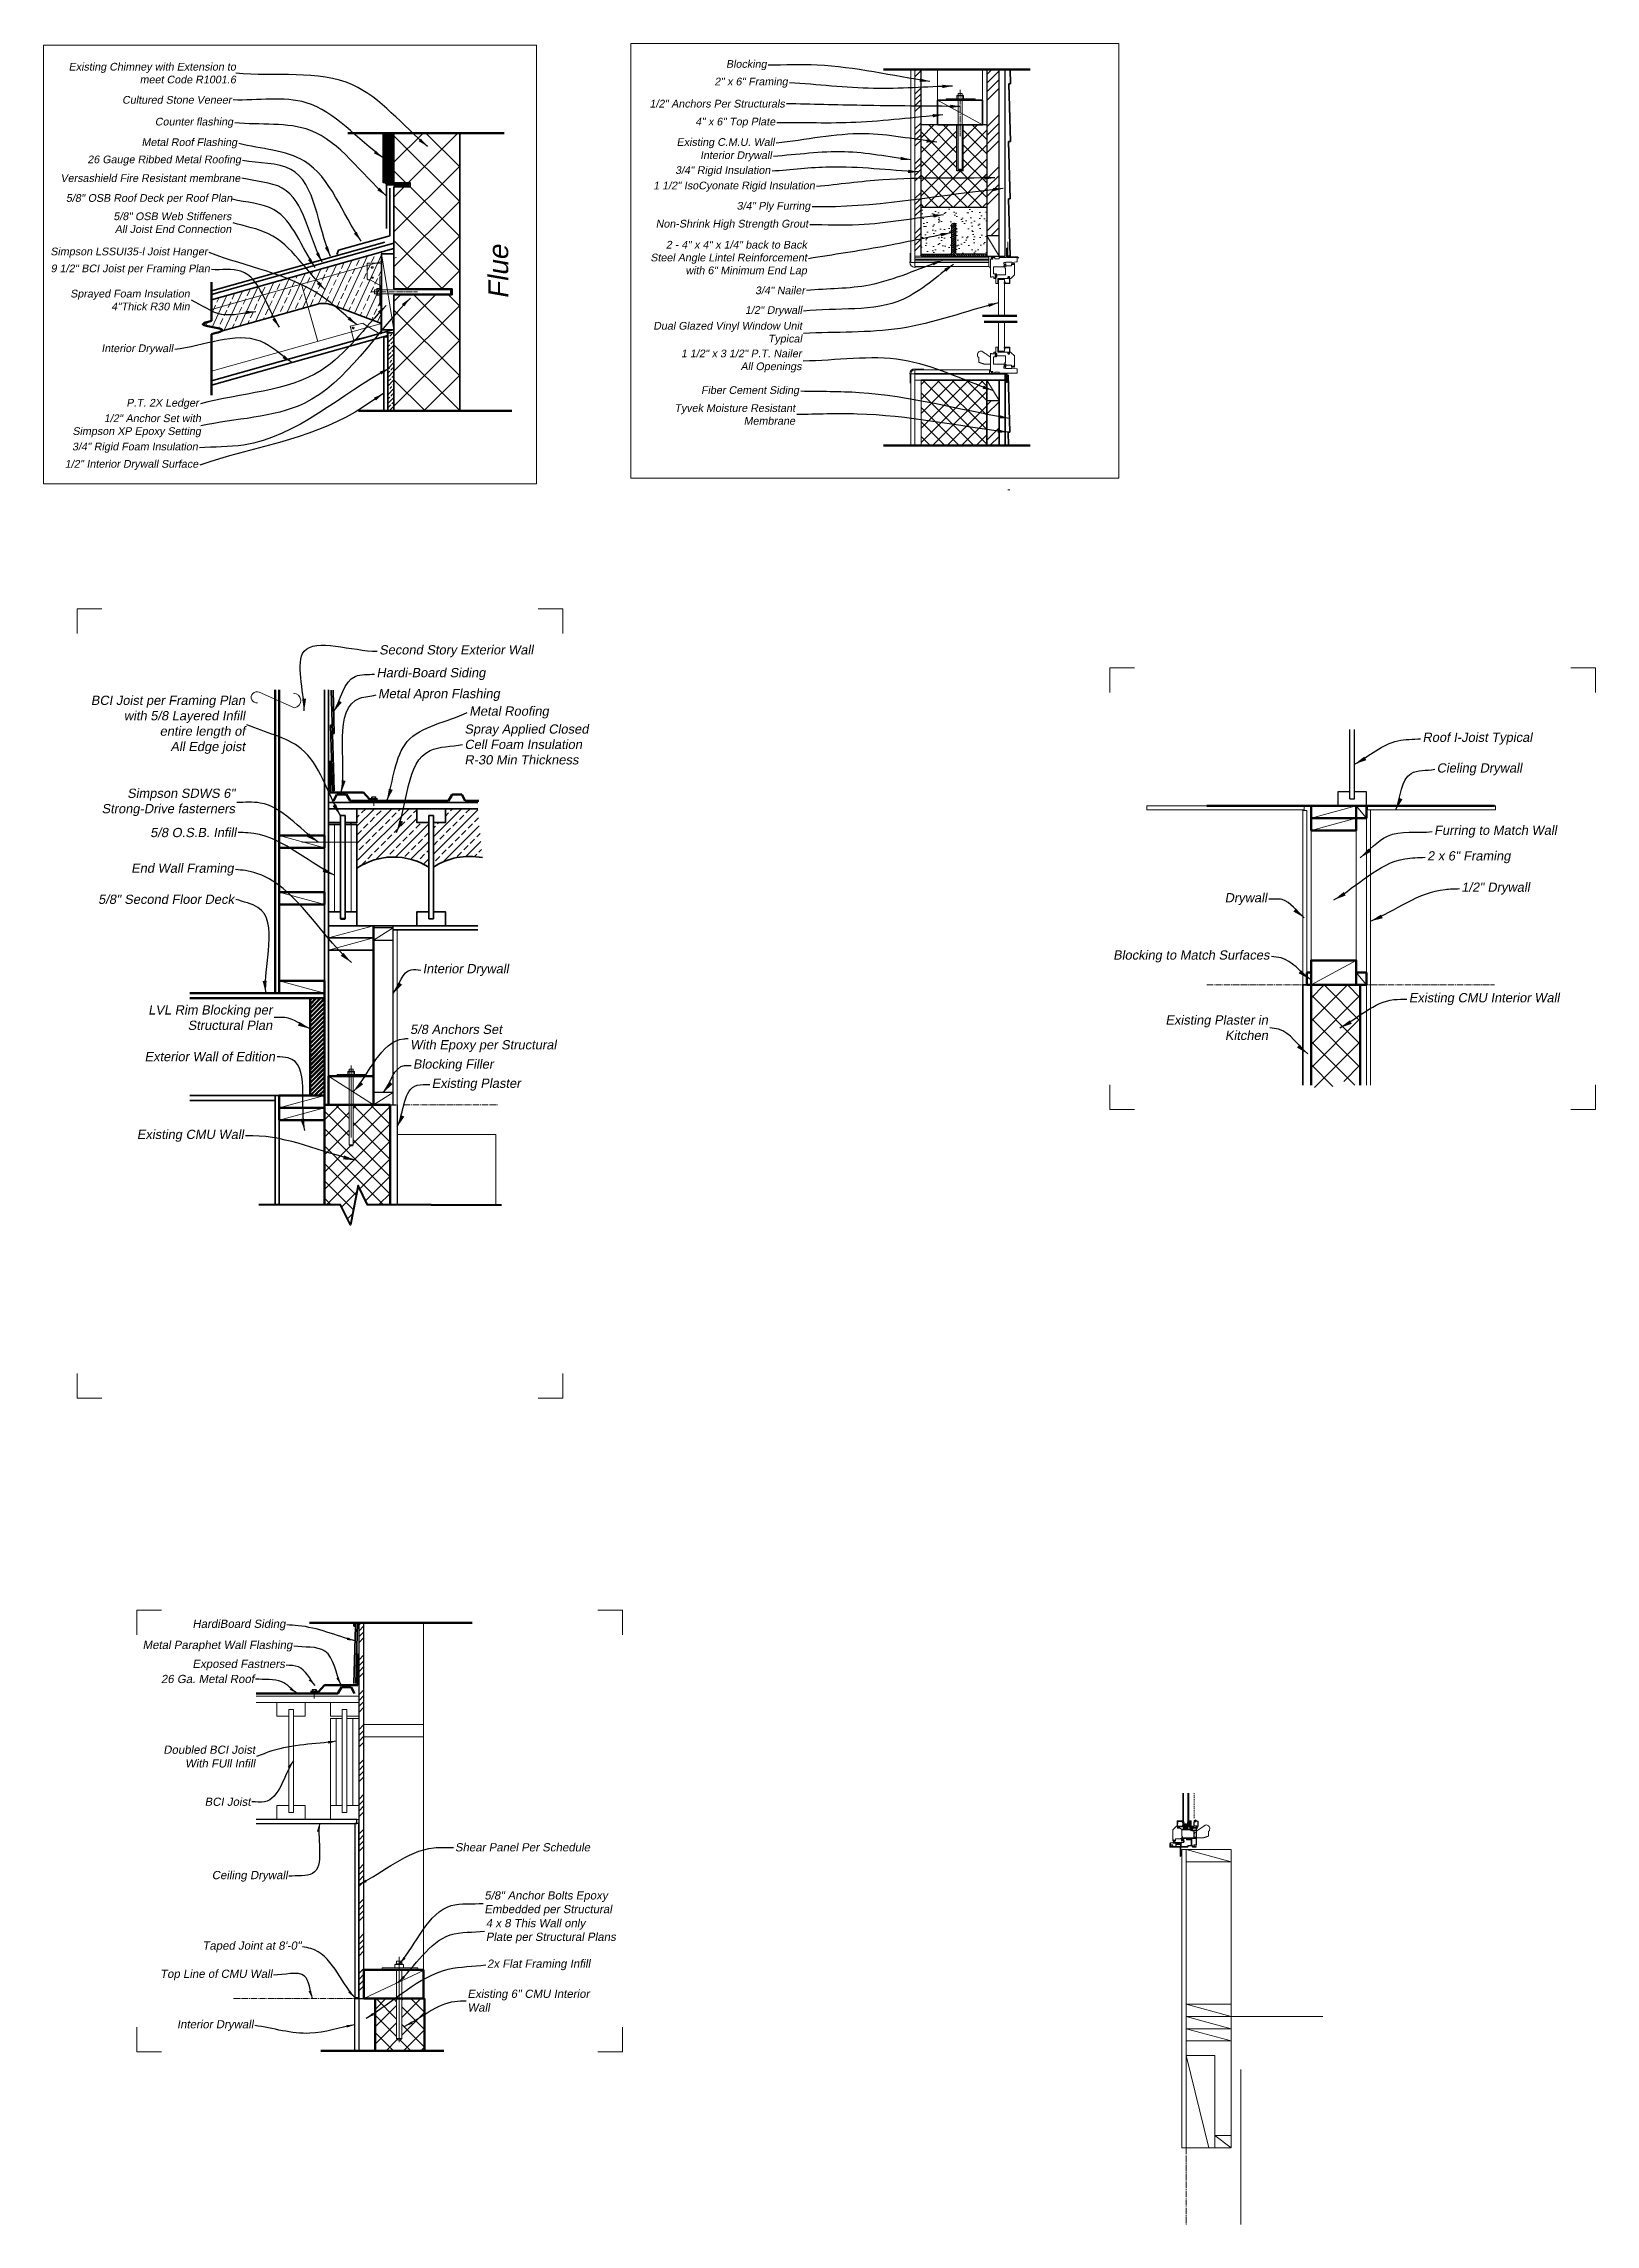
# Model space of a CAD drawing. Header units: inches. Extents: x -3905 to 10892, y 1064 to 9590.
# Drawn here: x 303.6 to 492.7, y 3612.2 to 3877.9 of the extents above; entities that cross this region are included whole.
import ezdxf

# ---------------------------------------------------------------- set-up
doc = ezdxf.new("R2010")
doc.units = ezdxf.units.IN
doc.header["$MEASUREMENT"] = 0
for name, pattern in [('CENTERLINE', [1.81, 0.75, -0.0625, 0.03, -0.0625, 0.75, -0.0625, 0.03, -0.0625]), ('MYCENTER', [0.9375, 0.75, -0.0625, 0.0625, -0.0625]), ('MYHIDDEN', [0.1875, 0.125, -0.0625])]:
    doc.linetypes.add(name, pattern=pattern)
doc.layers.add('Deck', color=40, linetype='Continuous', lineweight=0)
doc.layers.add('SECTIONS', color=70, linetype='Continuous', lineweight=0)
doc.layers.add('VP', color=164, linetype='Continuous', lineweight=0, plot=False)
doc.styles.add('DS-TXT1', font='arial.ttf', dxfattribs={"oblique": 10})
doc.styles.get("Standard").update_dxf_attribs({"font": 'arial.ttf', "oblique": 10})
doc.dimstyles.new('DS-Fraction$7', dxfattribs={"dimtxt": 0.125, "dimasz": 0.125, "dimexe": 0.06, "dimexo": 0.06, "dimgap": 0.02, "dimtad": 0, "dimdec": 3, "dimzin": 0, "dimdsep": 46, "dimlunit": 4, "dimtxsty": 'DS-TXT1', "dimblk": 'BOXFILLED', "dimcen": -0.06, "dimclrd": 256, "dimclre": 256, "dimclrt": 256, "dimadec": 0, "dimazin": 0, "dimtfac": 1, "dimtdec": 3, "dimtmove": 1, "dimatfit": 3, "dimfxl": 1, "dimfrac": 2, "dimtolj": 1, "dimtzin": 0, "dimlwd": 0, "dimlwe": -1, "dimarcsym": 0})
pattern_1 = [(135, (10.4772, 3.3326), (-0.88388348, -0.88388348), []), (225, (10.4772, 3.3326), (0.88388348, -0.88388348), [])]

msp = doc.modelspace()

# ---------------------------------------------------------------- texts
at = {"layer": 'SECTIONS', "linetype": 'Continuous', "lineweight": 5, "oblique": 10}
msp.add_text('Flue', height=2.42308, rotation=90, dxfattribs=at).set_placement((360.21002, 3846.78041))
at = {"layer": 'SECTIONS', "linetype": 'Continuous', "lineweight": 5, "style": 'DS-TXT1'}
for s, insert, char_height, attachment_point in [('\\A1;Existing Chimney with Extension to \\Pmeet Code R1001.6', (327.04144, 3874.29538), 0.9375, 6), ('\\A1;2" x 6" Framing', (394.26856, 3873.13835), 0.9375, 6), ('\\A1;Blocking', (391.69905, 3875.27428), 0.9375, 6), ('\\A1;Cultured Stone Veneer', (326.49612, 3871.03577), 0.9375, 6), ('\\A1;1/2" Anchors Per Structurals', (393.90684, 3870.57513), 0.9375, 6), ('\\A1;Counter flashing', (326.70521, 3868.24977), 0.9375, 6), ('\\A1;4" x 6" Top Plate', (392.74632, 3868.25708), 0.9375, 6), ('\\A1;Metal Roof Flashing', (327.19308, 3865.74721), 0.9375, 6), ('\\A1;Existing C.M.U. Wall', (392.66168, 3865.76584), 0.9375, 6), ('\\A1;26 Gauge Ribbed Metal Roofing', (327.66028, 3863.64626), 0.9375, 6), ('\\A1;3/4" Rigid Insulation', (392.15382, 3862.34564), 0.9375, 6), ('\\A1;Interior Drywall', (392.32313, 3864.1613), 0.9375, 6), ('\\A1;Versashield Fire Resistant membrane', (327.5807, 3861.50784), 0.9375, 6), ('\\A1;1 1/2" IsoCyonate Rigid Insulation', (397.56606, 3860.46963), 0.9375, 6), ('\\A1;5/8" OSB Roof Deck per Roof Plan', (326.60217, 3858.95106), 0.9375, 6), ('\\A1;3/4" Ply Furring', (397.02204, 3857.9954), 0.9375, 6), ('\\A1;5/8" OSB Web Stiffeners\\PAll Joist End Connection', (326.48521, 3856.07136), 0.9375, 6), ('\\A1;Non-Shrink High Strength Grout', (396.74401, 3855.81943), 0.9375, 6), ('\\A1;Simpson LSSUI35-l Joist Hanger ', (323.58279, 3852.4365), 0.9375, 6), ('\\A1;2 - 4" x 4" x 1/4" back to Back\\PSteel Angle Lintel Reinforcement\\Pwith 6" Minimum End Lap', (396.60642, 3851.69293), 0.9375, 6), ('\\A1;9 1/2" BCI Joist per Framing Plan', (323.86376, 3850.37165), 0.9375, 6), ('\\A1;Sprayed Foam Insulation\\P4"Thick R30 Min', (321.41673, 3846.64961), 0.9375, 6), ('\\A1;3/4" Nailer', (396.36306, 3847.82866), 0.9375, 6), ('\\A1;1/2" Drywall', (396.0018, 3845.30044), 0.9375, 6), ('\\A1;Dual Glazed Vinyl Window Unit\\PTypical', (396.00386, 3842.59622), 0.9375, 6), ('\\A1;Interior Drywall', (319.38413, 3840.64035), 0.9375, 6), ('\\A1;1 1/2" x 3 1/2" P.T. Nailer\\PAll Openings', (395.94769, 3839.22469), 0.9375, 6), ('\\A1;P.T. 2X Ledger', (322.50863, 3834.00364), 0.9375, 6), ('\\A1;Tyvek Moisture Resistant\\PMembrane', (395.16186, 3832.71138), 0.9375, 6), ('\\A1;Fiber Cement Siding', (395.64545, 3835.54586), 0.9375, 6), ('\\A1;1/2" Anchor Set with\\PSimpson XP Epoxy Setting', (322.78111, 3831.33159), 0.9375, 6), ('\\A1;3/4" Rigid Foam Insulation', (322.40145, 3828.67191), 0.9375, 6), ('\\A1;1/2" Interior Drywall Surface', (322.45444, 3826.5571), 0.9375, 6), ('\\A1;', (326.32364, 3797.84302), 2.25, 6), ('\\A1;HardiBoard Siding', (333.08527, 3685.24742), 1, 6), ('\\A1;Metal Paraphet Wall Flashing', (333.9204, 3682.67735), 1, 6), ('\\A1;Exposed Fastners', (333.00371, 3680.36577), 1, 6), ('\\A1;26 Ga. Metal Roof', (329.24968, 3678.66477), 1, 6), ('\\A1;Doubled BCI Joist\\PWith FUll Infill', (329.37908, 3669.21345), 1, 6), ('\\A1;BCI Joist', (328.8214, 3663.71102), 1, 6), ('\\A1;Shear Panel Per Schedule', (353.72393, 3658.15912), 1, 4), ('\\A1;Ceiling Drywall', (333.33818, 3654.63147), 1, 6), ('\\A1;5/8" Anchor Bolts Epoxy\\PEmbedded per Structural', (357.31433, 3651.32239), 1, 4), ('\\A1;4 x 8 This Wall only\\PPlate per Structural Plans', (357.48601, 3647.94578), 1, 4), ('\\A1;Taped Joint at 8\'-0"', (334.98107, 3646.03936), 1, 6), ('\\A1;Top Line of CMU Wall', (331.46935, 3642.60825), 1, 6), ('\\A1;2x Flat Framing Infill', (357.62798, 3643.83887), 1, 4), ('\\A1;Existing 6" CMU Interior\\PWall', (355.2483, 3639.48113), 1, 4), ('\\A1;Interior Drywall', (329.17219, 3636.45415), 1, 6)]:
    msp.add_mtext(s, dxfattribs=dict(at, insert=insert, char_height=char_height, attachment_point=attachment_point))
at = {"layer": 'SECTIONS', "linetype": 'Continuous', "lineweight": 9, "char_height": 1.125, "style": 'DS-TXT1'}
for s, insert, attachment_point in [('\\A1;Second Story Exterior Wall', (344.48948, 3803.87609), 4), ('\\A1;Hardi-Board Siding', (344.16849, 3801.09488), 4), ('\\A1;Metal Apron Flashing', (344.3461, 3798.54288), 4), ('\\A1;BCI Joist per Framing Plan\\Pwith 5/8 Layered Infill\\Pentire length of \\PAll Edge joist', (328.14894, 3794.91173), 6), ('\\A1;Metal Roofing', (355.46502, 3796.41171), 4), ('Spray Applied Closed\\PCell Foam Insulation\\PR-30 Min Thickness', (354.88439, 3792.5144), 4), ('\\A1;Roof I-Joist Typical', (471.60071, 3793.22081), 4), ('\\A1;Cieling Drywall', (473.31836, 3789.4874), 4), ('\\A1;Simpson SDWS 6" \\PStrong-Drive fasterners', (326.926, 3785.46478), 6), ('\\A1;5/8 O.S.B. Infill', (327.08016, 3781.78041), 6), ('\\A1;Furring to Match Wall', (473.01162, 3781.89819), 4), ('\\A1;End Wall Framing', (326.76777, 3777.27631), 6), ('\\A1;2 x 6" Framing', (472.15283, 3778.77681), 4), ('\\A1;1/2" Drywall', (476.32464, 3774.95767), 4), ('\\A1;5/8" Second Floor Deck', (326.80483, 3773.64793), 6), ('\\A1;Drywall', (452.64672, 3773.67505), 6), ('\\A1;Blocking to Match Surfaces', (452.95343, 3766.69783), 6), ('\\A1;Interior Drywall', (349.78871, 3765.03176), 4), ('\\A1;Existing CMU Interior Wall', (469.93504, 3761.49556), 4), ('\\A1;LVL Rim Blocking per\\PStructural Plan', (331.47212, 3759.23655), 6), ('\\A1;Existing Plaster in\\PKitchen', (452.7694, 3758.00695), 6), ('\\A1;5/8 Anchors Set\\PWith Epoxy per Structural', (348.26157, 3756.69881), 4), ('\\A1;Exterior Wall of Edition', (331.80917, 3754.48202), 6), ('\\A1;Blocking Filler', (348.61322, 3753.41266), 4), ('\\A1;Existing Plaster', (350.8881, 3751.076), 4), ('\\A1;Existing CMU Wall', (327.98537, 3744.84635), 6)]:
    msp.add_mtext(s, dxfattribs=dict(at, insert=insert, attachment_point=attachment_point))

# ---------------------------------------------------------------- blocks, each defined once
blk = doc.blocks.new('*U448')
at = {"color": 0, "lineweight": 0}
for p, q in [((1.83, 0.2), (-1.68, 0.2)), ((-1.68, 0), (-1.68, 0.2)), ((1.83, 0), (-1.68, 0)), ((0.41, 0.53), (-0.41, 0.53)), ((-0.25, 0.85), (-0.25, -1.4)), ((0.25, 0.85), (-0.25, 0.85)), ((-0.25, -1.5), (-0.25, 0)), ((0.25, 0.85), (0.25, -1.4)), ((0.25, -1.5), (0.25, 0)), ((1.83, 0), (1.83, 0.2)), ((-0.25, -1.5), (-0.25, -8.38)), ((0.25, -1.5), (0.25, -8.38))]:
    blk.add_line(p, q, dxfattribs=at)
at = {"color": 0, "linetype": 'CENTERLINE', "lineweight": 0}
blk.add_line((0, 1.28), (0, -4.36), dxfattribs=at)
at = {"linetype": 'Continuous', "lineweight": 5}
for p, q in [((-0.75, -3.5), (-0.75, -3.5)), ((-0.25, -8.38), (0.25, -8.38)), ((-0.25, -8.38), (-0.12, -8.5)), ((-0.19, -8.44), (-0.25, -8.38)), ((-0.12, -8.5), (0.12, -8.5))]:
    blk.add_line(p, q, dxfattribs=at)
at = {"linetype": 'Continuous', "lineweight": 0}
blk.add_line((0.12, -8.5), (0.25, -8.38), dxfattribs=at)
at = {"color": 0, "lineweight": 0}
for points in [[(0.41, 0.53), (0.41, 0.2), (-0.41, 0.2), (-0.41, 0.53)], [(-0.3, 0.59), (0.3, 0.59)]]:
    blk.add_lwpolyline(points, dxfattribs=at)
for centre, radius, start, end in [((-0.3, 0.45), 0.136, 34.0045, 145.9955), ((0, 0.27), 0.317, 54.1118, 125.8882), ((0.3, 0.45), 0.136, 34, 146)]:
    blk.add_arc(centre, radius, start, end, dxfattribs=at)
blk = doc.blocks.new('LSSUI35-l')
for p, q in [((-1.76, 11.58), (-1.76, 3.08)), ((-1.76, 11.58), (0.02, 11.58)), ((-1.7, 11.58), (-1.7, 8.91)), ((-0.65, 11.16), (-0.56, 11.16)), ((-0.65, 11), (-0.56, 11)), ((0.02, 9.69), (0.02, 11.58)), ((-1.7, 9.58), (-1.76, 9.58)), ((-1.7, 9.47), (-1.76, 9.47)), ((-1.7, 9.58), (-1.7, 3.08)), ((-0.35, 9.58), (-1.63, 8.84)), ((-1.63, 8.84), (-1.63, 3.33)), ((-0.65, 9.91), (-0.56, 9.91)), ((-0.65, 9.75), (-0.56, 9.75)), ((-0.09, 9.58), (-0.35, 9.58)), ((-0.09, 9.58), (0.02, 9.69)), ((-1.74, 3.01), (1.65, 2.18)), ((-1.72, 3.07), (-1.54, 3.03)), ((0.46, 4.21), (-1.54, 3)), ((-1.51, 3.02), (1.66, 2.24)), ((2.07, 3.91), (0.52, 4.29)), ((2.07, 3.91), (1.65, 2.18)), ((1.73, 3.79), (1.65, 3.74)), ((1.81, 3.66), (1.73, 3.61))]:
    blk.add_line(p, q)
for centre, radius, start, end in [((-0.65, 11.08), 0.0781, 90, 270), ((-0.56, 11.08), 0.0781, 270, 90), ((-1.71, 8.83), 0.0781, 7.2845, 78.463), ((-0.65, 9.83), 0.0781, 90, 270), ((-0.56, 9.83), 0.0781, 270, 90), ((-1.63, 3.08), 0.125, 180, 210), ((-1.7, 3.33), 0.0625, 270, 0), ((-1.63, 3.08), 0.0625, 180, 210), ((-1.6, 3.1), 0.125, 249.4647, 294.4647), ((-1.52, 3.07), 0.0625, 249.4647, 294.4647), ((0.4, 4.32), 0.125, 301.1977, 346.1977), ((1.69, 3.68), 0.0781, 121.1977, 301.1977), ((1.77, 3.73), 0.0781, 301.1977, 121.1977)]:
    blk.add_arc(centre, radius, start, end)
blk = doc.blocks.new('_BoxFilled')
at = {"color": 0, "linetype": 'ByBlock', "lineweight": -2}
blk.add_line((-0.5, 0), (-1, 0), dxfattribs=at)
at = {"color": 0, "linetype": 'ByBlock'}
blk.add_solid([(-0.5, 0.5), (0.5, 0.5), (-0.5, -0.5), (0.5, -0.5)], dxfattribs=at)
blk = doc.blocks.new('*U456')
at = {"color": 0, "lineweight": 0}
for p, q in [((1.83, 0.2), (-1.68, 0.2)), ((-1.68, 0), (-1.68, 0.2)), ((1.83, 0), (-1.68, 0)), ((0.41, 0.53), (-0.41, 0.53)), ((-0.25, 0.85), (-0.25, -1.4)), ((0.25, 0.85), (-0.25, 0.85)), ((-0.25, -1.5), (-0.25, 0)), ((0.25, 0.85), (0.25, -1.4)), ((0.25, -1.5), (0.25, 0)), ((1.83, 0), (1.83, 0.2)), ((-0.25, -1.5), (-0.25, -8.38)), ((0.25, -1.5), (0.25, -8.38))]:
    blk.add_line(p, q, dxfattribs=at)
at = {"color": 0, "linetype": 'CENTERLINE', "lineweight": 0}
blk.add_line((0, 1.28), (0, -4.36), dxfattribs=at)
at = {"linetype": 'Continuous', "lineweight": 5}
for p, q in [((-0.75, -3.5), (-0.75, -3.5)), ((-0.25, -8.38), (0.25, -8.38)), ((-0.25, -8.38), (-0.12, -8.5)), ((-0.19, -8.44), (-0.25, -8.38)), ((-0.12, -8.5), (0.12, -8.5))]:
    blk.add_line(p, q, dxfattribs=at)
at = {"linetype": 'Continuous', "lineweight": 0}
blk.add_line((0.12, -8.5), (0.25, -8.38), dxfattribs=at)
at = {"color": 0, "lineweight": 0}
for points in [[(0.41, 0.53), (0.41, 0.2), (-0.41, 0.2), (-0.41, 0.53)], [(-0.3, 0.59), (0.3, 0.59)]]:
    blk.add_lwpolyline(points, dxfattribs=at)
for centre, radius, start, end in [((-0.3, 0.45), 0.136, 34.0045, 145.9955), ((0, 0.27), 0.317, 54.1118, 125.8882), ((0.3, 0.45), 0.136, 34, 146)]:
    blk.add_arc(centre, radius, start, end, dxfattribs=at)
blk = doc.blocks.new('CornerMetal')
at = {"layer": 'SECTIONS', "linetype": 'Continuous', "lineweight": 5}
for p, q in [((0.44, 0.18), (0.51, 0.13)), ((0.51, 0.13), (1.55, 0.13)), ((-0.18, -0.44), (-0.13, -0.51)), ((-0.13, -0.51), (-0.13, -1.55))]:
    blk.add_line(p, q, dxfattribs=at)
blk.add_arc((0.44, -0.44), 0.625, 90, 180, dxfattribs=at)
blk = doc.blocks.new('8 inch Anchor')
at = {"color": 0, "lineweight": 0}
for p, q in [((1.83, 0.2), (-1.68, 0.2)), ((-1.68, 0), (-1.68, 0.2)), ((1.83, 0), (-1.68, 0)), ((0.41, 0.53), (-0.41, 0.53)), ((-0.25, 0.85), (-0.25, -1.4)), ((0.25, 0.85), (-0.25, 0.85)), ((-0.25, -1.5), (-0.25, 0)), ((0.25, 0.85), (0.25, -1.4)), ((0.25, -1.5), (0.25, 0)), ((1.83, 0), (1.83, 0.2)), ((-0.25, -1.5), (-0.25, -8.38)), ((0.25, -1.5), (0.25, -8.38))]:
    blk.add_line(p, q, dxfattribs=at)
at = {"color": 0, "linetype": 'CENTERLINE', "lineweight": 0}
blk.add_line((0, 1.28), (0, -4.36), dxfattribs=at)
at = {"linetype": 'Continuous', "lineweight": 5}
for p, q in [((-0.75, -3.5), (-0.75, -3.5)), ((-0.25, -8.38), (0.25, -8.38)), ((-0.25, -8.38), (-0.12, -8.5)), ((-0.19, -8.44), (-0.25, -8.38)), ((-0.12, -8.5), (0.12, -8.5))]:
    blk.add_line(p, q, dxfattribs=at)
at = {"linetype": 'Continuous', "lineweight": 0}
blk.add_line((0.12, -8.5), (0.25, -8.38), dxfattribs=at)
at = {"color": 0, "lineweight": 0}
for points in [[(0.41, 0.53), (0.41, 0.2), (-0.41, 0.2), (-0.41, 0.53)], [(-0.3, 0.59), (0.3, 0.59)]]:
    blk.add_lwpolyline(points, dxfattribs=at)
for centre, radius, start, end in [((-0.3, 0.45), 0.136, 34.0045, 145.9955), ((0, 0.27), 0.317, 54.1118, 125.8882), ((0.3, 0.45), 0.136, 34, 146)]:
    blk.add_arc(centre, radius, start, end, dxfattribs=at)
blk = doc.blocks.new('*U461')
at = {"color": 0, "lineweight": 0}
blk.add_line((0, 0), (5.5, 1.5), dxfattribs=at)
blk.add_lwpolyline([(0, 0), (5.5, 0), (5.5, 1.5), (0, 1.5)], close=True, dxfattribs=at)
blk = doc.blocks.new('BCI 9-12')
at = {"color": 0}
for p, q in [((0.96875, 0.5625), (0.96875, 8.9375)), ((1.34375, 8.9375), (0.96875, 8.9375)), ((1.34375, 0.5625), (1.34375, 8.9375)), ((1.34375, 0.5625), (0.96875, 0.5625))]:
    blk.add_line(p, q, dxfattribs=at)
for points in [[(1.34375, 8.375), (2.3125, 8.375), (2.3125, 9.5), (0, 9.5), (0, 8.375), (0.96875, 8.375)], [(1.34375, 1.125), (2.3125, 1.125), (2.3125, 0), (0, 0), (0, 1.125), (0.96875, 1.125)]]:
    blk.add_lwpolyline(points, dxfattribs=at)

# ---------------------------------------------------------------- hatches: boundary and pattern name
at = {"layer": 'SECTIONS', "linetype": 'Continuous', "lineweight": 5}
h = msp.add_hatch(dxfattribs=at)
h.set_pattern_fill('ANSI34', color=256, scale=4)
h.paths.add_polyline_path([(410.50201, 3874.75503), (409.75201, 3874.75503), (409.75201, 3851.98849), (410.50201, 3851.98849)])
h = msp.add_hatch(dxfattribs=at)
h.set_pattern_fill('ANSI34', color=256, scale=6)
h.paths.add_polyline_path([(420.00592, 3874.75503), (418.50983, 3874.75503), (418.50983, 3867.98849), (418.50983, 3854.48849), (420.00592, 3854.48849)])
h = msp.add_hatch(dxfattribs=at)
h.set_pattern_fill('ANSI31', color=256)
h.paths.add_polyline_path([(346.29276, 3866.99677), (344.98727, 3866.99677), (344.98727, 3860.94494), (346.29276, 3860.94494)])
h = msp.add_hatch(dxfattribs=at)
h.set_pattern_fill('ANSI37', color=256, scale=24)
h.paths.add_polyline_path([(354.30057, 3866.99677), (346.29276, 3866.99677), (346.29276, 3860.94494), (348.2887, 3860.94494), (348.2887, 3860.44494), (346.29276, 3860.44494), (346.29276, 3848.02797), (353.37515, 3848.02797), (353.37515, 3847.27797), (346.29276, 3847.27797), (346.29276, 3843.02797), (346.29276, 3833.15349), (354.30057, 3833.15349)])
h = msp.add_hatch(dxfattribs=at)
h.set_pattern_fill('ANSI37', color=256, scale=10, angle=90)
h.set_pattern_definition(pattern_1)
h.paths.add_polyline_path([(414.88483, 3867.98849), (412.50983, 3867.98849), (410.50491, 3867.98849), (410.50555, 3857.98849), (418.50592, 3857.98849), (418.50592, 3867.98849), (415.63483, 3867.98849), (415.63483, 3862.38156), (414.88483, 3862.38156)])
h = msp.add_hatch(dxfattribs=at)
h.set_pattern_fill('ANSI36', color=256)
h.paths.add_polyline_path([(348.2887, 3860.94494), (346.29276, 3860.94494), (344.98727, 3860.94494, -0.335209877), (345.38733, 3860.69494), (346.34517, 3860.69494, -0.296163458), (346.29276, 3860.44494), (348.2887, 3860.44494)])
h = msp.add_hatch(dxfattribs=at)
h.set_pattern_fill('AR-SAND', color=256, scale=0.75, angle=90)
h.set_pattern_definition([(127.5, (0, 0), (-1.44511783, -0.04724502), [0, -1.14, 0, -1.275, 0, -1.21875]), (97.5, (0, 0), (-2.11660955, 1.3273325), [0, -0.615, 0, -1.0275, 0, -0.39375]), (57.5, (-6e-17, -0.9225), (-0.0042443, 2.3356064), [0, -0.375, 0, -1.35, 0, -1.7625]), (47.5, (-6e-17, -0.9225), (-0.6582567, 2.254595), [0, -0.1875, 0, -0.885, 0, -1.0125])])
h.paths.add_polyline_path([(418.50592, 3857.98849), (410.50551, 3857.98849), (410.50592, 3852.23849), (414.13092, 3852.23849, 0.414213562), (414.25592, 3852.36349), (414.25592, 3855.86349, -0.414213562), (414.38092, 3855.98849), (414.50592, 3855.98849), (414.63092, 3855.98849, -0.414213562), (414.75592, 3855.86349), (414.75592, 3852.36349, 0.414213562), (414.88092, 3852.23849), (418.50592, 3852.23849)])
h = msp.add_hatch(dxfattribs=at)
h.set_pattern_fill('ANSI31', color=256, scale=1.5)
h.set_pattern_definition([(45, (10.47717, 3.33263), (-0.1325825215, 0.1325825215), [])])
h.paths.add_polyline_path([(414.50592, 3855.98849), (414.38092, 3855.98849, 0.414213562), (414.25592, 3855.86349), (414.25592, 3852.36349, -0.414213562), (414.13092, 3852.23849), (410.50592, 3852.23849), (410.50592, 3851.98849), (414.50592, 3851.98849)])
h = msp.add_hatch(dxfattribs=at)
h.set_pattern_fill('ANSI31', color=256, scale=1.5, angle=90)
h.set_pattern_definition([(135, (10.47717, 3.33263), (-0.1325825215, -0.1325825215), [])])
h.paths.add_polyline_path([(414.75592, 3855.86349, 0.414213562), (414.63092, 3855.98849), (414.50592, 3855.98849), (414.50592, 3851.98849), (418.50592, 3851.98849), (418.50592, 3852.23849), (414.88092, 3852.23849, -0.414213562), (414.75592, 3852.36349)])
h = msp.add_hatch(dxfattribs=at)
h.set_pattern_fill('ANSI33', color=256, scale=6, angle=20)
edge = h.paths.add_edge_path()
edge.add_line((344.79276, 3852.27797), (344.79276, 3852.50706))
edge.add_line((344.79276, 3852.50706), (324.04628, 3846.68835))
edge.add_line((324.04628, 3846.68835), (324.04628, 3844.10943))
edge.add_spline(control_points=[(324.04628, 3844.10943), (323.54412, 3843.97427), (321.94625, 3843.5442), (325.53409, 3843.24895), (325.37706, 3842.93948), (325.27528, 3842.8787)], knot_values=[0, 0, 0, 0, 1.11287276, 3.541195607, 4.105142132, 4.105142132, 4.105142132, 4.105142132], degree=3, periodic=0)
edge.add_line((325.28762, 3842.88216), (336.86991, 3846.13061))
edge.add_arc((337.68005, 3843.24207), 3, 69.6935693, 105.6670772, ccw=False)
edge.add_line((338.72117, 3846.05562), (344.79276, 3843.8089))
edge.add_line((344.79276, 3843.8089), (344.79276, 3852.27797))
h = msp.add_hatch(dxfattribs=at)
h.set_pattern_fill('ANSI33', color=256, scale=3)
h.paths.add_polyline_path([(346.29276, 3842.67243), (345.54276, 3842.67243), (345.54276, 3833.15349), (346.29276, 3833.15349)])
h = msp.add_hatch(dxfattribs=at)
h.set_pattern_fill('ANSI37', color=256, scale=10, angle=90)
h.set_pattern_definition(pattern_1)
h.paths.add_polyline_path([(410.50201, 3828.92453), (418.50983, 3828.92453), (418.50983, 3836.90247), (410.50201, 3836.90247)])
h = msp.add_hatch(dxfattribs=at)
h.set_pattern_fill('ANSI34', color=256, scale=6)
h.paths.add_polyline_path([(420.00983, 3834.40247), (418.50983, 3834.40247), (418.50983, 3828.92453), (420.00983, 3828.92453)])
at = {"layer": 'SECTIONS', "linetype": 'Continuous', "lineweight": 9}
h = msp.add_hatch(dxfattribs=at)
h.set_pattern_fill('ANSI33', color=256, scale=6)
h.paths.add_polyline_path([(350.5392, 3783.00358), (349.08608, 3783.00358), (349.08608, 3784.69108), (341.7892, 3784.69108), (341.7892, 3783.00358), (340.33608, 3783.00358), (340.33608, 3782.75358), (341.7892, 3782.75358), (341.7892, 3777.44108, -0.296333273), (350.5392, 3777.56608)])
h = msp.add_hatch(dxfattribs=at)
h.set_pattern_fill('ANSI33', color=256, scale=6)
h.paths.add_polyline_path([(356.49155, 3784.69108), (352.55483, 3784.69108), (352.55483, 3783.00358), (351.1017, 3783.00358), (351.1017, 3777.56608, -0.196025684), (357.06133, 3778.73391)])
at = {"layer": 'SECTIONS', "linetype": 'Continuous', "lineweight": 0}
h = msp.add_hatch(dxfattribs=at)
h.set_pattern_fill('ANSI37', color=256, scale=16)
h.paths.add_polyline_path([(464.01789, 3763.21741), (463.51789, 3763.21741), (458.01789, 3763.21741), (458.01789, 3750.99833), (459.99213, 3749.65908), (461.36641, 3752.13379), (462.43903, 3750.99833), (464.01789, 3750.99833)])
at = {"layer": 'SECTIONS', "linetype": 'Continuous', "lineweight": 9}
h = msp.add_hatch(dxfattribs=at)
h.set_pattern_fill('ANSI32', color=256)
h.paths.add_polyline_path([(337.82045, 3761.60962), (336.07045, 3761.60962), (336.07045, 3749.73462), (337.82045, 3749.73462)])
h = msp.add_hatch(dxfattribs=at)
h.set_pattern_fill('ANSI37', color=256, scale=12)
h.paths.add_polyline_path([(345.82045, 3748.60962), (341.32044, 3748.60962), (341.32044, 3743.73495), (341.19545, 3743.60996), (340.94546, 3743.60996), (340.82046, 3743.73495), (340.82046, 3748.60962), (337.82045, 3748.60962), (337.82045, 3748.23462), (337.82045, 3736.41386), (339.78429, 3736.41386), (341.00386, 3734.00885), (341.93076, 3738.77871), (343.05282, 3736.41386), (345.82045, 3736.41386)])
at = {"layer": 'SECTIONS', "linetype": 'Continuous', "lineweight": 5}
h = msp.add_hatch(dxfattribs=at)
h.set_pattern_fill('ANSI34', color=256, scale=4)
h.paths.add_polyline_path([(342.6369, 3685.49825), (342.0119, 3685.49825), (342.0119, 3639.72643), (342.6369, 3639.72643)])
h = msp.add_hatch(dxfattribs=at)
h.set_pattern_fill('ANSI37', color=256, scale=12)
h.paths.add_polyline_path([(346.62105, 3639.72643), (344.0119, 3639.72643), (344.0119, 3633.37675), (350.0119, 3633.37675), (350.0119, 3639.72643), (347.24605, 3639.72643), (347.24605, 3634.88268), (347.0898, 3634.72643), (346.7773, 3634.72643), (346.62105, 3634.88268)])

# ---------------------------------------------------------------- linework, layer by layer
at = {"linetype": 'Continuous', "lineweight": 5}
msp.add_line((345.93594, 3638.00398), (345.93594, 3638.00398), dxfattribs=at)
at = {"layer": 'Deck', "linetype": 'Continuous', "lineweight": 5}
msp.add_lwpolyline([(334.03603, 3798.75962, -0.918345825), (334.18911, 3796.96464), (329.86495, 3798.87418, 1.31375421), (329.67364, 3797.5757, -0.438675227)], format="xyb", dxfattribs=at)
at = {"layer": 'SECTIONS', "linetype": 'Continuous', "lineweight": 70}
for p, q in [((423.79228, 3874.75503), (405.92231, 3874.75503)), ((340.66394, 3866.99677), (359.72449, 3866.99677)), ((423.79228, 3828.92453), (405.92231, 3828.92453))]:
    msp.add_line(p, q, dxfattribs=at)
at = {"layer": 'SECTIONS', "linetype": 'Continuous', "lineweight": 30}
for p, q in [((410.50592, 3852.23849), (410.50447, 3874.75503)), ((344.98727, 3860.94494), (344.98727, 3866.99677)), ((414.88483, 3862.38156), (414.88483, 3867.98849)), ((415.63483, 3862.38156), (415.63483, 3867.98849)), ((346.29276, 3860.94494), (344.98727, 3860.94494)), ((415.63483, 3862.38156), (414.88483, 3862.38156)), ((462.73664, 3785.89263), (462.73664, 3794.3257)), ((463.29914, 3785.89263), (463.29914, 3794.3257)), ((462.73664, 3785.89263), (463.29914, 3785.89263)), ((346.19545, 3750.10962), (346.19545, 3770.44108)), ((346.69545, 3748.60962), (346.69545, 3736.41386)), ((341.7619, 3661.55789), (329.50108, 3661.55789)), ((329.50108, 3661.05789), (341.7619, 3661.05789)), ((341.7619, 3661.05789), (341.7619, 3661.55789))]:
    msp.add_line(p, q, dxfattribs=at)
at = {"layer": 'SECTIONS', "lineweight": 0}
for p, q in [((412.50983, 3867.98849), (412.50983, 3874.75503)), ((418.00983, 3867.98849), (418.00983, 3874.75503)), ((418.50983, 3867.98849), (418.50983, 3874.75503)), ((412.50983, 3870.98849), (418.00983, 3867.98849)), ((324.04628, 3845.51994), (344.79276, 3851.33865)), ((346.29276, 3851.75935), (346.59656, 3851.84456)), ((324.04628, 3837.99019), (344.79276, 3843.8089)), ((464.01789, 3763.21741), (458.01789, 3763.21741)), ((337.82045, 3749.73462), (337.82045, 3736.41386)), ((442.5165, 3660.98382), (442.5165, 3661.18432)), ((442.936, 3660.94482), (442.566, 3660.94482)), ((442.936, 3660.93432), (442.566, 3660.93432)), ((442.9855, 3661.18432), (442.9855, 3660.98382)), ((443.1225, 3661.32132), (443.1225, 3660.82132)), ((443.175, 3661.32132), (443.185, 3661.32132)), ((443.185, 3660.82132), (443.185, 3661.32132)), ((441.4285, 3659.03432), (441.2415, 3659.03432)), ((442.12922, 3659.26254), (442.1254, 3659.25872)), ((442.373, 3660.85132), (443.1225, 3660.85132)), ((442.373, 3660.82132), (442.373, 3660.85132)), ((443.1225, 3660.82132), (442.373, 3660.82132)), ((443.1225, 3660.82132), (442.373, 3660.82132)), ((442.373, 3660.81132), (442.373, 3660.82132)), ((442.438, 3660.74632), (442.373, 3660.81132)), ((443.1225, 3660.82132), (443.185, 3660.82132)), ((443.33, 3660.56682), (443.33, 3660.39982)), ((443.344, 3660.57682), (443.34, 3660.57682)), ((443.34, 3660.38982), (443.344, 3660.38982)), ((344.0119, 3639.72643), (344.0119, 3633.37675)), ((344.0119, 3639.72643), (350.0119, 3639.72643)), ((350.0119, 3639.72643), (350.0119, 3633.37675)), ((459.47172, 3637.56999), (448.294, 3637.56999))]:
    msp.add_line(p, q, dxfattribs=at)
at = {"layer": 'SECTIONS', "lineweight": 30}
for p, q in [((420.75983, 3851.98849), (420.75983, 3874.75503)), ((414.88483, 3867.98849), (410.50201, 3867.98849)), ((418.50201, 3867.98849), (415.63483, 3867.98849)), ((410.50201, 3857.98849), (418.50983, 3857.98849)), ((410.50201, 3851.98849), (418.50983, 3851.98849)), ((418.50983, 3851.98849), (420.75983, 3851.98849))]:
    msp.add_line(p, q, dxfattribs=at)
at = {"layer": 'SECTIONS', "linetype": 'Continuous', "lineweight": 35}
for p, q in [((421.36441, 3874.75503), (421.41616, 3872.98719)), ((421.19302, 3872.98719), (421.39785, 3865.99019)), ((421.41616, 3872.98719), (421.19302, 3872.98719)), ((421.17471, 3865.99019), (421.37954, 3858.99319)), ((421.39785, 3865.99019), (421.17471, 3865.99019)), ((421.1564, 3858.99319), (421.36123, 3851.99618)), ((421.37954, 3858.99319), (421.1564, 3858.99319)), ((421.36123, 3851.99618), (421.13809, 3851.99618)), ((421.12108, 3837.54924), (421.32591, 3830.55224)), ((421.32591, 3830.55224), (421.10277, 3830.55224)), ((421.10277, 3830.55224), (421.15042, 3828.92453)), ((337.82045, 3762.23462), (337.82045, 3799.17594)), ((338.32045, 3749.73462), (338.32045, 3799.17594)), ((338.6502, 3799.13827), (338.80487, 3793.85457)), ((338.87408, 3799.1127), (339.02782, 3793.8611)), ((338.55247, 3794.85415), (338.77542, 3794.86067)), ((338.55247, 3794.85415), (338.78656, 3786.85757)), ((339.02782, 3793.8611), (338.80468, 3793.8611)), ((338.80468, 3793.8611), (339.00951, 3786.8641)), ((339.00951, 3786.8641), (338.78637, 3786.8641)), ((356.49155, 3785.44108), (338.32045, 3785.44108)), ((356.49155, 3784.69108), (338.32045, 3784.69108)), ((339.77358, 3771.28483), (339.77358, 3783.84733)), ((339.77358, 3783.84733), (340.33608, 3783.84733)), ((340.33608, 3771.28483), (340.33608, 3783.84733)), ((350.5392, 3771.28483), (350.5392, 3783.84733)), ((350.5392, 3783.84733), (351.1017, 3783.84733)), ((351.1017, 3771.28483), (351.1017, 3783.84733)), ((343.82045, 3770.44108), (356.49155, 3770.44108)), ((346.19545, 3769.94108), (356.49155, 3769.94108)), ((350.5392, 3771.28483), (351.1017, 3771.28483)), ((457.01789, 3763.21741), (458.01789, 3763.21741)), ((321.43384, 3749.73462), (332.32045, 3749.73462)), ((331.82045, 3749.13305), (321.43384, 3749.13305)), ((341.39992, 3685.49825), (341.38888, 3685.12124)), ((341.38888, 3685.12124), (341.61202, 3685.12124)), ((341.61202, 3685.12124), (341.40719, 3678.12424)), ((341.62306, 3685.49825), (341.61183, 3685.11472)), ((341.84619, 3685.49825), (341.63014, 3678.11771))]:
    msp.add_line(p, q, dxfattribs=at)
at = {"layer": 'SECTIONS', "lineweight": 35}
for p, q in [((346.29276, 3860.94494), (346.29276, 3866.99677)), ((354.30057, 3833.15349), (354.30057, 3866.99677)), ((347.98336, 3860.69494), (345.38733, 3860.69494)), ((345.38733, 3860.69494), (345.38733, 3855.38784)), ((345.79276, 3854.47335), (345.79276, 3860.29523)), ((348.2887, 3860.94494), (346.29276, 3860.94494)), ((348.2887, 3860.44494), (346.29276, 3860.44494)), ((346.29276, 3848.02797), (346.29276, 3860.44494)), ((323.93706, 3847.72687), (345.19436, 3853.68885)), ((324.04628, 3847.33746), (346.29276, 3853.57688)), ((324.04628, 3846.68835), (346.29276, 3852.92776)), ((339.52859, 3852.71645), (339.35416, 3852.22132)), ((339.52859, 3852.71645), (345.79276, 3854.47335)), ((353.37515, 3848.02797), (346.29276, 3848.02797)), ((346.29276, 3833.15349), (346.29276, 3847.27797)), ((353.37515, 3847.27797), (346.29276, 3847.27797)), ((353.37515, 3847.27797), (353.37515, 3848.02797)), ((325.12647, 3842.83696), (336.86991, 3846.13061)), ((344.79276, 3843.8089), (338.72117, 3846.05562)), ((324.04628, 3836.82178), (346.29276, 3843.06119)), ((324.04628, 3836.30248), (345.54276, 3842.33154)), ((345.04276, 3833.15349), (345.04276, 3842.19131)), ((345.04276, 3842.19131), (345.54276, 3842.19131)), ((345.54276, 3842.33154), (345.40773, 3842.81297)), ((345.54276, 3833.15349), (345.54276, 3842.67243)), ((345.54276, 3842.67243), (346.29276, 3842.67243)), ((409.75201, 3837.65247), (420.75983, 3837.65247)), ((410.50201, 3836.90247), (420.75983, 3836.90247)), ((420.75983, 3828.92453), (420.75983, 3837.65247)), ((457.01789, 3750.99833), (457.01789, 3763.21741)), ((331.82045, 3736.41386), (331.82045, 3749.73462)), ((332.32045, 3736.41386), (332.32045, 3749.73462))]:
    msp.add_line(p, q, dxfattribs=at)
at = {"layer": 'SECTIONS', "lineweight": 5}
for p, q in [((418.50983, 3867.98849), (418.50983, 3851.98849)), ((418.50983, 3836.90247), (418.50983, 3828.92453))]:
    msp.add_line(p, q, dxfattribs=at)
at = {"layer": 'SECTIONS', "linetype": 'Continuous', "lineweight": 15}
for p, q in [((348.2887, 3860.94494), (348.2887, 3860.44494)), ((421.08765, 3853.75793), (421.08765, 3851.92536)), ((419.70983, 3849.63697), (419.71383, 3849.63697)), ((419.72383, 3849.62697), (419.72383, 3849.45997)), ((420.25983, 3851.97044), (420.75983, 3851.97044)), ((421.08765, 3851.92536), (422.26935, 3851.92536)), ((422.26935, 3851.92536), (422.3986, 3851.74727)), ((419.86883, 3848.70547), (419.86883, 3849.20547)), ((419.86883, 3848.70547), (419.87883, 3848.70547)), ((420.68083, 3849.20547), (420.68083, 3849.21547)), ((419.70983, 3840.12801), (419.71383, 3840.12801)), ((419.71383, 3839.94101), (419.70983, 3839.94101)), ((419.72383, 3840.11801), (419.72383, 3839.95101)), ((419.86883, 3840.37251), (419.86883, 3840.87251)), ((420.25983, 3837.65247), (420.75983, 3837.65247)), ((421.62533, 3838.58551), (421.81233, 3838.58551))]:
    msp.add_line(p, q, dxfattribs=at)
at = {"layer": 'SECTIONS', "linetype": 'Continuous', "lineweight": 5}
for p, q in [((344.79276, 3851.33865), (344.79276, 3852.50706)), ((418.50592, 3854.48849), (420.00592, 3851.98849)), ((418.75983, 3851.78565), (409.75201, 3851.78565)), ((418.75983, 3851.61349), (409.75201, 3851.61349)), ((418.75983, 3851.44133), (409.75201, 3851.44133)), ((335.0424, 3848.60399), (337.00024, 3841.62335)), ((409.75201, 3836.90247), (409.75201, 3837.65247)), ((418.50983, 3836.90247), (420.00983, 3834.40247)), ((343.72015, 3786.13774), (343.72015, 3785.90758)), ((343.84062, 3785.90758), (343.84062, 3785.03493)), ((343.9665, 3786.13774), (343.9665, 3785.90758)), ((349.8869, 3643.22643), (349.8869, 3685.49825)), ((336.4502, 3677.39788), (336.4502, 3677.16772)), ((336.57608, 3677.16772), (336.57608, 3676.29507)), ((336.69655, 3677.39788), (336.69655, 3677.16772)), ((346.62105, 3644.28496), (346.62105, 3643.96323)), ((347.24605, 3644.28496), (347.24605, 3643.96323))]:
    msp.add_line(p, q, dxfattribs=at)
at = {"layer": 'SECTIONS', "linetype": 'Continuous', "lineweight": 0}
for p, q in [((346.29276, 3843.02797), (344.79276, 3852.27797)), ((346.29276, 3848.02797), (346.29276, 3852.58966)), ((346.29276, 3842.88673), (346.29276, 3847.27797)), ((458.01789, 3783.54888), (463.51789, 3785.04888)), ((458.01789, 3782.04888), (463.51789, 3783.54888)), ((463.51789, 3764.71741), (463.51789, 3785.04888)), ((337.82045, 3779.94207), (332.32045, 3781.44207)), ((458.01789, 3782.04888), (458.01789, 3764.71741)), ((337.82045, 3773.01941), (332.32045, 3774.51941)), ((343.82045, 3770.44108), (338.32045, 3770.44108)), ((338.32045, 3768.94108), (343.82045, 3770.44108)), ((338.32045, 3767.44108), (343.82045, 3768.94108)), ((458.01789, 3763.21741), (463.51789, 3766.21741)), ((337.82045, 3762.23462), (332.32045, 3763.73462)), ((332.32045, 3762.23462), (332.32045, 3763.73462)), ((337.82045, 3762.23462), (332.32045, 3762.23462)), ((464.01789, 3763.21741), (464.76789, 3763.21741)), ((464.01789, 3750.99833), (464.01789, 3763.21741)), ((464.76789, 3763.21741), (464.76789, 3750.99833)), ((321.43384, 3761.60962), (337.82045, 3761.60962)), ((338.32045, 3752.10962), (343.82045, 3748.60962)), ((332.32045, 3748.23462), (337.82045, 3749.73462)), ((332.32045, 3746.73462), (337.82045, 3748.23462)), ((342.0119, 3676.55789), (329.50108, 3676.55789)), ((342.0119, 3675.80789), (329.50108, 3675.80789)), ((329.50108, 3661.55789), (340.27752, 3661.55789)), ((442.294, 3621.56999), (442.294, 3657.90332)), ((442.294, 3657.90332), (442.794, 3657.90332)), ((442.294, 3657.90332), (442.794, 3657.90332)), ((442.794, 3637.56999), (442.794, 3657.90332)), ((448.294, 3657.90332), (442.794, 3657.90332)), ((448.294, 3637.56999), (448.294, 3657.90332)), ((342.6369, 3639.72643), (349.8869, 3643.17174)), ((349.21547, 3643.48249), (344.8373, 3643.48249)), ((344.8373, 3643.22643), (344.8373, 3643.48249)), ((349.21547, 3643.22643), (344.8373, 3643.22643)), ((347.444, 3643.88813), (346.41495, 3643.88813)), ((347.24605, 3644.28496), (346.62105, 3644.28496)), ((346.62105, 3643.22643), (346.62105, 3634.88268)), ((346.93355, 3644.83096), (346.93355, 3634.4302)), ((347.24605, 3643.22643), (347.24605, 3634.88268)), ((349.21547, 3643.22643), (349.21547, 3643.48249)), ((448.294, 3621.56999), (448.294, 3637.56999)), ((346.62105, 3634.88268), (346.7773, 3634.72643)), ((346.69917, 3634.80455), (346.62105, 3634.88268)), ((346.62105, 3634.88268), (347.24605, 3634.88268)), ((346.7773, 3634.72643), (347.0898, 3634.72643)), ((347.0898, 3634.72643), (347.24605, 3634.88268)), ((442.794, 3632.81999), (442.794, 3634.56999)), ((442.794, 3632.81999), (445.544, 3621.56999)), ((449.44501, 3631.1143), (449.44501, 3612.22753)), ((442.294, 3621.56999), (442.794, 3621.56999)), ((442.794, 3621.56999), (448.294, 3621.56999)), ((446.294, 3623.06999), (448.294, 3621.56999))]:
    msp.add_line(p, q, dxfattribs=at)
at = {"layer": 'SECTIONS', "linetype": 'Continuous', "lineweight": 60}
for p, q in [((324.04628, 3848.82438), (324.04628, 3844.10943)), ((422.16918, 3844.74154), (417.97675, 3844.74154)), ((324.04628, 3842.50054), (324.04628, 3835.07085)), ((422.19508, 3844.01866), (418.20967, 3844.01866)), ((341.95377, 3833.15349), (360.65604, 3833.15349)), ((352.35962, 3633.37675), (337.3967, 3633.37675))]:
    msp.add_line(p, q, dxfattribs=at)
at = {"layer": 'SECTIONS', "linetype": 'Continuous', "lineweight": 20}
msp.add_line((421.3076, 3823.55524), (421.08446, 3823.55524), dxfattribs=at)
at = {"layer": 'SECTIONS', "linetype": 'Continuous', "lineweight": 50}
for p, q in [((331.82045, 3762.23462), (331.82045, 3799.17594)), ((332.32045, 3762.23462), (332.32045, 3799.17594)), ((445.31734, 3785.04888), (480.37506, 3785.04888)), ((339.77358, 3771.28483), (340.33608, 3771.28483)), ((343.82045, 3750.10962), (343.82045, 3770.44108)), ((332.32045, 3763.73462), (337.82045, 3763.73462)), ((337.82045, 3763.73462), (337.82045, 3762.23462)), ((337.82045, 3736.41386), (337.82045, 3748.60962)), ((337.82045, 3748.60962), (345.82045, 3748.60962)), ((345.82045, 3748.60962), (345.82045, 3736.41386))]:
    msp.add_line(p, q, dxfattribs=at)
at = {"layer": 'SECTIONS', "linetype": 'Continuous', "lineweight": 53}
for p, q in [((338.5298, 3790.51589), (338.5298, 3786.65503)), ((338.5298, 3786.65503), (342.59711, 3786.65503)), ((339.34032, 3786.41127), (338.91115, 3785.64274)), ((339.34032, 3786.41127), (340.5196, 3786.41127)), ((340.5196, 3786.41127), (340.94877, 3785.64274)), ((342.59711, 3786.65503), (343.30888, 3785.84263)), ((343.30888, 3785.84263), (344.28905, 3785.84263)), ((353.37794, 3786.41127), (352.94877, 3785.64274)), ((354.55722, 3786.41127), (353.37794, 3786.41127)), ((354.55722, 3786.41127), (354.98026, 3785.65371)), ((340.94877, 3785.64274), (352.94877, 3785.64274)), ((352.94877, 3785.64274), (350.41229, 3785.64274)), ((354.98026, 3785.65371), (356.6524, 3785.65371)), ((341.8869, 3681.77603), (341.8869, 3677.91517)), ((339.46793, 3676.90288), (329.50108, 3676.90288)), ((337.10781, 3677.10277), (336.12765, 3677.10277)), ((337.81958, 3677.91517), (337.10781, 3677.10277)), ((341.8869, 3677.91517), (337.81958, 3677.91517)), ((339.89709, 3677.67141), (339.46793, 3676.90288)), ((341.07638, 3677.67141), (339.89709, 3677.67141)), ((341.07638, 3677.67141), (341.50554, 3676.90288))]:
    msp.add_line(p, q, dxfattribs=at)
at = {"layer": 'SECTIONS', "linetype": 'Continuous', "lineweight": 9}
for p, q in [((464.76789, 3783.54888), (463.51789, 3785.04888)), ((464.76789, 3750.99833), (464.76789, 3784.54888)), ((464.76789, 3784.54888), (465.26789, 3784.54888)), ((465.26789, 3784.54888), (465.26789, 3750.99833)), ((341.7892, 3780.63141), (335.07353, 3780.63141)), ((339.04702, 3782.75358), (339.04702, 3772.12858)), ((341.06264, 3782.75358), (341.06264, 3772.12858)), ((346.19545, 3770.19108), (343.82045, 3768.69108)), ((346.69545, 3748.60962), (346.69545, 3769.94108)), ((464.76789, 3763.21741), (463.51789, 3764.71741)), ((341.07045, 3753.3518), (341.07045, 3744.64751)), ((346.19545, 3750.10962), (343.82045, 3748.60962)), ((346.69545, 3745.00435), (358.69545, 3745.00435)), ((358.69545, 3745.00435), (358.69545, 3736.41386))]:
    msp.add_line(p, q, dxfattribs=at)
at = {"layer": 'SECTIONS', "linetype": 'CENTERLINE', "lineweight": 0}
for p, q in [((445.31734, 3763.21741), (480.37506, 3763.21741)), ((347.53324, 3748.60962), (358.89952, 3748.60962)), ((326.75108, 3639.72643), (350.0119, 3639.72643))]:
    msp.add_line(p, q, dxfattribs=at)
at = {"layer": 'SECTIONS', "linetype": 'CENTERLINE', "lineweight": 30}
msp.add_line((345.82045, 3748.60962), (346.69545, 3748.60962), dxfattribs=at)
at = {"layer": 'SECTIONS', "lineweight": 40}
msp.add_line((350.80948, 3736.41386), (359.38861, 3736.41386), dxfattribs=at)
at = {"layer": 'SECTIONS', "linetype": 'Continuous', "lineweight": 80}
msp.add_line((355.80842, 3685.49825), (336.00181, 3685.49825), dxfattribs=at)
at = {"layer": 'SECTIONS', "linetype": 'MYHIDDEN', "lineweight": 0}
msp.add_line((443.78161, 3664.7604), (443.78356, 3661.6449), dxfattribs=at)
at = {"layer": 'SECTIONS', "linetype": 'MYCENTER', "lineweight": 0}
msp.add_line((442.794, 3621.56999), (442.794, 3612.22753), dxfattribs=at)
at = {"layer": 'SECTIONS', "linetype": 'Continuous', "lineweight": 5}
for points in [[(386.35332, 3877.89616), (386.05008, 3877.89616), (386.05008, 3877.89616), (386.35332, 3877.89616)], [(410.50201, 3851.98849), (409.75201, 3851.98849), (409.75201, 3874.75503), (410.50201, 3874.75503)], [(410.50201, 3836.90247), (409.75201, 3836.90247), (409.75201, 3828.92453), (410.50201, 3828.92453)], [(338.54315, 3663.24539), (339.26971, 3663.24539), (339.26971, 3673.87039), (338.54315, 3673.87039)], [(339.99627, 3663.24539), (339.26971, 3663.24539), (339.26971, 3673.87039), (339.99627, 3673.87039)], [(340.55877, 3663.24539), (341.28533, 3663.24539), (341.28533, 3673.87039), (340.55877, 3673.87039)], [(342.0119, 3663.24539), (341.28533, 3663.24539), (341.28533, 3673.87039), (342.0119, 3673.87039)], [(342.6369, 3673.12039), (349.8869, 3673.12039), (349.8869, 3671.62039), (342.6369, 3671.62039)], [(344.0119, 3639.72643), (342.0119, 3639.72643), (342.0119, 3633.37675), (344.0119, 3633.37675)]]:
    msp.add_lwpolyline(points, close=True, dxfattribs=at)
at = {"layer": 'SECTIONS', "lineweight": 18}
for points in [[(409.75201, 3874.75503), (409.75201, 3851.23849), (409.25201, 3851.23849), (409.25201, 3874.75503)], [(409.75201, 3851.23849), (418.75983, 3851.23849), (418.75983, 3851.98849), (409.75201, 3851.98849)], [(409.75201, 3851.23849), (418.75983, 3851.23849), (418.75983, 3850.73849), (409.75201, 3850.73849)]]:
    msp.add_lwpolyline(points, close=True, dxfattribs=at)
at = {"layer": 'SECTIONS', "lineweight": 30}
msp.add_lwpolyline([(420.00592, 3851.98849), (420.00592, 3874.75503), (418.50592, 3874.75503), (418.50592, 3851.98849)], dxfattribs=at)
at = {"layer": 'SECTIONS', "linetype": 'Continuous', "lineweight": 35}
for points in [[(412.50983, 3867.98849), (418.00983, 3867.98849), (418.00983, 3870.98849), (412.50983, 3870.98849)], [(339.77358, 3772.12858), (338.32045, 3772.12858), (338.32045, 3782.75358), (339.77358, 3782.75358)], [(341.7892, 3772.12858), (340.33608, 3772.12858), (340.33608, 3782.75358), (341.7892, 3782.75358)], [(338.32045, 3768.94108), (343.82045, 3768.94108), (343.82045, 3770.44108), (338.32045, 3770.44108)], [(338.32045, 3767.44108), (343.82045, 3767.44108), (343.82045, 3768.94108), (338.32045, 3768.94108)]]:
    msp.add_lwpolyline(points, close=True, dxfattribs=at)
at = {"layer": 'SECTIONS', "lineweight": 30}
for points in [[(410.50592, 3852.23849), (414.13092, 3852.23849, 0.414213562), (414.25592, 3852.36349), (414.25592, 3855.86349, -0.414213562), (414.38092, 3855.98849), (414.50592, 3855.98849), (414.50592, 3851.98849), (410.50592, 3851.98849)], [(418.50592, 3852.23849), (414.88092, 3852.23849, -0.414213562), (414.75592, 3852.36349), (414.75592, 3855.86349, 0.414213562), (414.63092, 3855.98849), (414.50592, 3855.98849), (414.50592, 3851.98849), (418.50592, 3851.98849)]]:
    msp.add_lwpolyline(points, format="xyb", close=True, dxfattribs=at)
at = {"layer": 'SECTIONS', "linetype": 'Continuous', "lineweight": 35}
for points in [[(346.29276, 3848.02797), (346.29276, 3852.27797), (344.79276, 3852.27797), (344.79276, 3843.02797), (346.29276, 3843.02797), (346.29276, 3847.27797)], [(339.77358, 3783.00358), (338.32045, 3783.00358), (338.32045, 3784.69108), (341.7892, 3784.69108), (341.7892, 3783.00358), (340.33608, 3783.00358)], [(350.5392, 3783.00358), (349.08608, 3783.00358), (349.08608, 3784.69108), (352.55483, 3784.69108), (352.55483, 3783.00358), (351.1017, 3783.00358)], [(339.77358, 3772.12858), (338.32045, 3772.12858), (338.32045, 3770.44108), (341.7892, 3770.44108), (341.7892, 3772.12858), (340.33608, 3772.12858)], [(350.5392, 3772.12858), (349.08608, 3772.12858), (349.08608, 3770.44108), (352.55483, 3770.44108), (352.55483, 3772.12858), (351.1017, 3772.12858)]]:
    msp.add_lwpolyline(points, dxfattribs=at)
at = {"layer": 'SECTIONS', "linetype": 'Continuous', "lineweight": 25}
for points in [[(418.50592, 3851.98849), (420.00592, 3851.98849), (420.00592, 3854.48849), (418.50592, 3854.48849)], [(418.50983, 3834.40247), (420.00983, 3834.40247), (420.00983, 3836.90247), (418.50983, 3836.90247)]]:
    msp.add_lwpolyline(points, close=True, dxfattribs=at)
at = {"layer": 'SECTIONS', "linetype": 'Continuous', "lineweight": 15}
for points in [[(420.82043, 3850.90108), (420.77471, 3850.85536), (420.73936, 3850.89071), (420.76941, 3850.92076), (420.73405, 3850.95612), (420.58556, 3850.80763), (420.62092, 3850.77227), (420.65097, 3850.80232), (420.68632, 3850.76697), (420.64122, 3850.72186, -0.198912367), (420.63061, 3850.71747), (419.35983, 3850.71747, 0.414213562), (419.32983, 3850.68747), (419.32983, 3849.87347, 0.414213562), (419.35983, 3849.84347), (419.50983, 3849.84347, -0.414213562), (419.52483, 3849.82847), (419.52483, 3849.34547, 0.414213562), (419.53983, 3849.33047, -0.414213562), (419.55483, 3849.31547), (419.55483, 3849.29547, -0.414213562), (419.53983, 3849.28047), (419.36983, 3849.28047, -0.414213562), (419.35483, 3849.29547), (419.35483, 3849.45347, 0.414213562), (419.33983, 3849.46847), (419.08104, 3849.46847, 0.198912367), (419.07043, 3849.46408), (419.03922, 3849.43286, -0.198912367), (419.02861, 3849.42847), (418.99483, 3849.42847, -0.414213562), (418.97983, 3849.44347), (418.97983, 3851.60347, -0.414213562), (418.99483, 3851.61847), (419.24483, 3851.61847, 0.414213562), (419.25983, 3851.63347), (419.25983, 3851.76347, 0.414213562), (419.24483, 3851.77847), (419.13683, 3851.77847, 0.414213562), (419.12183, 3851.76347), (419.12183, 3851.74847), (419.09679, 3851.74847), (419.04483, 3851.77847), (419.04483, 3851.82847, -0.414213562), (419.05983, 3851.84347), (419.32483, 3851.84347), (419.42483, 3851.84347, -0.414213562), (419.50483, 3851.76347), (419.50483, 3851.70847, 0.414213562), (419.51983, 3851.69347), (419.98983, 3851.69347, 0.414213562), (420.00483, 3851.70847), (420.00483, 3851.76347, -0.414213562), (420.08483, 3851.84347), (420.88483, 3851.84347, 0.414213562), (420.91483, 3851.87347), (420.91483, 3852.93597, -1), (420.97983, 3852.93597), (420.97983, 3851.87347, 0.414213562), (421.00983, 3851.84347), (422.14983, 3851.84347, -0.414213562), (422.16483, 3851.82847), (422.16483, 3851.79847), (422.16983, 3851.79847), (422.19043, 3851.81908, 0.198912367), (422.19483, 3851.82968), (422.19483, 3851.83847, -0.414213562), (422.19983, 3851.84347, -0.414213562), (422.22983, 3851.81347), (422.22983, 3851.6367, -0.182675814), (422.22608, 3851.62678, 0.377964473), (422.22608, 3851.62016, -0.182675814), (422.22983, 3851.61024), (422.22983, 3851.39336, -0.373884679), (422.15666, 3851.30919), (421.59656, 3851.23047), (421.57983, 3851.23047, -0.414213562), (421.56483, 3851.24547), (421.56483, 3851.26547, 0.414213562), (421.54983, 3851.28047), (420.83983, 3851.28047, 0.414213562), (420.82483, 3851.26547), (420.82483, 3851.25047, -0.414213562), (420.79483, 3851.22047), (420.60483, 3851.22047, 0.414213562), (420.57483, 3851.19047), (420.57483, 3851.06547, 0.392996678), (420.60264, 3851.03555, -0.192978715), (420.66282, 3851.00616, 0.428971149), (420.68456, 3851.00562), (420.71002, 3851.03108, -0.198912367), (420.72062, 3851.03547), (420.74983, 3851.03547, 0.414213562), (420.76483, 3851.05047), (420.76483, 3851.07047, -0.414213562), (420.77983, 3851.08547), (420.79483, 3851.08547, -0.414213562), (420.82483, 3851.05547), (420.82483, 3850.91168)], [(419.87883, 3848.70547, -0.414213562), (419.89383, 3848.69047), (419.89383, 3848.67047, -0.414213562), (419.87883, 3848.65547), (419.63883, 3848.65547, -0.414213562), (419.62383, 3848.67047), (419.62383, 3849.48097), (419.67383, 3849.48097), (419.67383, 3849.43847), (419.72383, 3849.43847), (419.72383, 3849.64847), (419.67383, 3849.64847), (419.67383, 3849.60597), (419.62383, 3849.60597), (419.62383, 3849.82847, -0.414213562), (419.63883, 3849.84347), (419.67883, 3849.84347, -0.414213562), (419.69383, 3849.82847), (419.69383, 3849.73347, 0.414213562), (419.70883, 3849.71847), (420.77483, 3849.71847, 0.414213562), (420.78983, 3849.73347), (420.78983, 3850.51547, 0.414213562), (420.77483, 3850.53047), (420.72883, 3850.53047, -0.414213562), (420.71383, 3850.54547), (420.71383, 3850.64626, -0.198912367), (420.71822, 3850.65686), (420.89943, 3850.83808, -0.198912367), (420.91004, 3850.84247), (421.52883, 3850.84247, 0.414213562), (421.54383, 3850.85747), (421.54383, 3851.06247, -0.414213562), (421.57383, 3851.09247), (421.65633, 3851.09247), (421.65633, 3851.04247), (421.61383, 3851.04247), (421.61383, 3850.99247), (421.82383, 3850.99247), (421.82383, 3851.04247), (421.78133, 3851.04247), (421.78133, 3851.09247), (421.86383, 3851.09247, -0.414213562), (421.89383, 3851.06247), (421.89383, 3849.77032, -0.198912367), (421.87625, 3849.7279), (421.4464, 3849.29804, -0.198912367), (421.40397, 3849.28047), (421.27883, 3849.28047, -1), (421.27883, 3849.34047), (421.28383, 3849.34047, 0.414213562), (421.29883, 3849.35547), (421.29883, 3849.50047, 0.414213562), (421.26883, 3849.53047), (421.14383, 3849.53047, 0.414213562), (421.11383, 3849.50047), (421.11383, 3849.36547, -0.414213562), (421.02883, 3849.28047), (419.88383, 3849.28047, 0.414213562), (419.86883, 3849.26547), (419.86883, 3848.70547), (419.93133, 3848.70547)], [(419.93133, 3840.87251), (419.86883, 3840.87251), (419.86883, 3840.31251, 0.414213562), (419.88383, 3840.29751), (421.02883, 3840.29751, -0.414213562), (421.11383, 3840.21251), (421.11383, 3840.07751, 0.414213562), (421.14383, 3840.04751), (421.26883, 3840.04751, 0.414213562), (421.29883, 3840.07751), (421.29883, 3840.22251, 0.414213562), (421.28383, 3840.23751), (421.27883, 3840.23751, -1), (421.27883, 3840.29751), (421.40397, 3840.29751, -0.198912367), (421.4464, 3840.27994), (421.87625, 3839.85008, -0.198912367), (421.89383, 3839.80766), (421.89383, 3838.51551, -0.414213562), (421.86383, 3838.48551), (421.78133, 3838.48551), (421.78133, 3838.53551), (421.82383, 3838.53551), (421.82383, 3838.58551), (421.61383, 3838.58551), (421.61383, 3838.53551), (421.65633, 3838.53551), (421.65633, 3838.48551), (421.57383, 3838.48551, -0.414213562), (421.54383, 3838.51551), (421.54383, 3838.72051, 0.414213562), (421.52883, 3838.73551), (420.91004, 3838.73551, -0.198912367), (420.89943, 3838.7399), (420.71822, 3838.92112, -0.198912367), (420.71383, 3838.93172), (420.71383, 3839.03251, -0.414213562), (420.72883, 3839.04751), (420.77483, 3839.04751, 0.414213562), (420.78983, 3839.06251), (420.78983, 3839.84451, 0.414213562), (420.77483, 3839.85951), (419.70883, 3839.85951, 0.414213562), (419.69383, 3839.84451), (419.69383, 3839.74951, -0.414213562), (419.67883, 3839.73451), (419.63883, 3839.73451, -0.414213562), (419.62383, 3839.74951), (419.62383, 3839.97201), (419.67383, 3839.97201), (419.67383, 3839.92951), (419.72383, 3839.92951), (419.72383, 3840.13951), (419.67383, 3840.13951), (419.67383, 3840.09701), (419.62383, 3840.09701), (419.62383, 3840.90751, -0.414213562), (419.63883, 3840.92251), (419.87883, 3840.92251, -0.414213562), (419.89383, 3840.90751), (419.89383, 3840.88751, -0.414213562), (419.87883, 3840.87251)]]:
    msp.add_lwpolyline(points, format="xyb", dxfattribs=at)
for points in [[(420.67433, 3844.74154), (420.67433, 3849.15122), (419.93133, 3849.15122), (419.93133, 3844.74154)], [(419.93133, 3844.01866), (419.93133, 3840.42251), (420.67433, 3840.42251), (420.67433, 3844.01866)]]:
    msp.add_lwpolyline(points, dxfattribs=at)
for points in [[(421.11044, 3849.46995), (421.2562, 3849.37163), (421.24314, 3849.35491), (421.25228, 3849.28047), (421.33288, 3849.28047), (421.33288, 3848.66547, -0.414213562), (421.32288, 3848.65547), (420.63288, 3848.65547, -0.414213562), (420.62288, 3848.66547), (420.62288, 3848.71616, -0.374242092), (420.63151, 3848.72607, 0.67189688), (420.66005, 3848.83822, -1), (420.69572, 3848.88646, -0.348524289), (420.73536, 3848.73943, 0.539246744), (420.74454, 3848.72547), (421.2486, 3848.72547, 0.400076912), (421.26358, 3848.73974), (421.28712, 3849.22474, 0.428492951), (421.27214, 3849.24047), (421.24344, 3849.24047, -0.378866109), (421.21366, 3849.26681), (421.20308, 3849.35299, 0.217121284), (421.19658, 3849.3636), (421.08807, 3849.43678, -1)], [(417.53466, 3839.67035), (417.52567, 3839.16721), (417.5269, 3839.1474), (417.53124, 3839.12802), (417.5386, 3839.10959), (417.54878, 3839.09254), (417.56153, 3839.07734), (417.57654, 3839.06432), (417.59335, 3839.05388), (417.61065, 3839.04655), (417.61141, 3839.0463), (417.61148, 3839.04627), (417.61153, 3839.04626), (417.61158, 3839.04624), (417.61165, 3839.04622), (417.61172, 3839.04619), (417.6118, 3839.04617), (417.61189, 3839.04614), (417.612, 3839.0461), (417.61211, 3839.04606), (417.61223, 3839.04602), (417.61236, 3839.04598), (417.61251, 3839.04593), (417.61266, 3839.04588), (417.61282, 3839.04583), (417.61299, 3839.04577), (417.61317, 3839.04572), (417.61335, 3839.04566), (417.61352, 3839.0456), (417.61369, 3839.04554), (417.61384, 3839.04549), (417.61399, 3839.04544), (417.61413, 3839.0454), (417.61428, 3839.04535), (417.61442, 3839.0453), (417.61456, 3839.04526), (417.6147, 3839.04521), (417.61485, 3839.04516), (417.615, 3839.04511), (417.61517, 3839.04506), (417.61534, 3839.045), (417.61553, 3839.04494), (417.61573, 3839.04487), (417.61594, 3839.0448), (417.61618, 3839.04472), (417.61643, 3839.04464), (417.6167, 3839.04455), (417.617, 3839.04445), (417.61732, 3839.04434), (417.61767, 3839.04423), (417.61805, 3839.0441), (417.61846, 3839.04397), (417.61891, 3839.04382), (417.61938, 3839.04367), (417.6199, 3839.0435), (417.62045, 3839.04331), (417.62104, 3839.04312), (417.62167, 3839.04291), (417.62235, 3839.04269), (417.62307, 3839.04245), (417.62385, 3839.04219), (417.62467, 3839.04192), (417.62555, 3839.04163), (417.62653, 3839.04131), (417.62762, 3839.04095), (417.62881, 3839.04056), (417.63012, 3839.04013), (417.63154, 3839.03966), (417.63309, 3839.03915), (417.63476, 3839.0386), (417.63656, 3839.038), (417.6385, 3839.03736), (417.64057, 3839.03668), (417.64279, 3839.03595), (417.64516, 3839.03516), (417.64769, 3839.03433), (417.65037, 3839.03345), (417.65321, 3839.03251), (417.65623, 3839.03152), (417.65759, 3839.03107), (417.65779, 3839.031), (417.65799, 3839.03094), (417.65818, 3839.03087), (417.65836, 3839.03081), (417.65854, 3839.03075), (417.65871, 3839.0307), (417.65887, 3839.03065), (417.65902, 3839.03059), (417.65917, 3839.03055), (417.65931, 3839.0305), (417.65945, 3839.03045), (417.65958, 3839.03041), (417.6597, 3839.03037), (417.65982, 3839.03033), (417.65993, 3839.0303), (417.66003, 3839.03026), (417.66013, 3839.03023), (417.66023, 3839.0302), (417.66037, 3839.03015), (417.66172, 3839.02971), (417.6635, 3839.02912), (417.66523, 3839.02855), (417.66688, 3839.028), (417.66847, 3839.02748), (417.66997, 3839.02699), (417.67139, 3839.02652), (417.67272, 3839.02608), (417.67399, 3839.02566), (417.67517, 3839.02527), (417.67629, 3839.0249), (417.67733, 3839.02456), (417.67829, 3839.02424), (417.67917, 3839.02395), (417.67997, 3839.02369), (417.68068, 3839.02345), (417.6813, 3839.02325), (417.68183, 3839.02307), (417.68227, 3839.02293), (417.68261, 3839.02282), (417.68322, 3839.02262), (417.68398, 3839.02237), (417.6848, 3839.02209), (417.68568, 3839.0218), (417.68661, 3839.0215), (417.68756, 3839.02119), (417.68852, 3839.02087), (417.68949, 3839.02055), (417.69045, 3839.02023), (417.69138, 3839.01993), (417.69227, 3839.01963), (417.69312, 3839.01935), (417.69389, 3839.0191), (417.69459, 3839.01886), (417.6952, 3839.01866), (417.6957, 3839.0185), (417.69607, 3839.01838), (417.69633, 3839.01829), (417.69648, 3839.01824), (417.69653, 3839.01823), (417.69712, 3839.01803), (417.69914, 3839.01737), (417.70266, 3839.01621), (417.70785, 3839.01449), (417.71488, 3839.01218), (417.72388, 3839.00921), (417.73494, 3839.00556), (417.74808, 3839.00123), (417.76336, 3838.99619), (417.7808, 3838.99044), (417.80039, 3838.98398), (417.82204, 3838.97684), (417.84566, 3838.96905), (417.87117, 3838.96064), (417.89848, 3838.95164), (417.92744, 3838.94209), (417.95791, 3838.93204), (417.98975, 3838.92154), (418.02278, 3838.91065), (418.05655, 3838.89951), (418.0625, 3838.89755), (418.06845, 3838.89559), (418.07439, 3838.89363), (418.08034, 3838.89167), (418.08629, 3838.88971), (418.09223, 3838.88775), (418.09818, 3838.88579), (418.10412, 3838.88383), (418.11007, 3838.88187), (418.11602, 3838.87991), (418.12196, 3838.87795), (418.12791, 3838.87599), (418.13386, 3838.87403), (418.1398, 3838.87207), (418.14575, 3838.87011), (418.15169, 3838.86815), (418.15764, 3838.86618), (418.16359, 3838.86422), (418.16953, 3838.86226), (418.17523, 3838.86052), (418.17887, 3838.86052), (418.18252, 3838.86052), (418.18616, 3838.86052), (418.18981, 3838.86052), (418.19345, 3838.86052), (418.1971, 3838.86052), (418.20074, 3838.86052), (418.20439, 3838.86051), (418.20803, 3838.86051), (418.21168, 3838.86051), (418.21532, 3838.86051), (418.21896, 3838.86051), (418.22261, 3838.86051), (418.22625, 3838.86051), (418.2299, 3838.86051), (418.23354, 3838.86051), (418.23719, 3838.86051), (418.24083, 3838.86051), (418.24448, 3838.86051), (418.24907, 3838.86051), (418.25724, 3838.86051), (418.26541, 3838.86051), (418.27358, 3838.86051), (418.28175, 3838.86051), (418.28991, 3838.86051), (418.29808, 3838.86051), (418.30625, 3838.86051), (418.31442, 3838.86051), (418.32259, 3838.86051), (418.33076, 3838.86051), (418.33892, 3838.86051), (418.34709, 3838.86051), (418.35526, 3838.86051), (418.36343, 3838.86051), (418.3716, 3838.86051), (418.37977, 3838.86051), (418.38793, 3838.86051), (418.3961, 3838.86051), (418.40427, 3838.86051), (418.4188, 3838.86051), (418.44744, 3838.86051), (418.47608, 3838.86051), (418.50472, 3838.86051), (418.53336, 3838.86051), (418.562, 3838.86051), (418.59064, 3838.86051), (418.61928, 3838.86051), (418.64792, 3838.86051), (418.67656, 3838.86051), (418.7052, 3838.86051), (418.73384, 3838.86051), (418.76248, 3838.86051), (418.79112, 3838.86051), (418.81976, 3838.86051), (418.8484, 3838.86051), (418.87704, 3838.86051), (418.90568, 3838.86051), (418.93432, 3838.86051), (418.96296, 3838.86051), (418.97983, 3838.87797), (418.97983, 3838.92043), (418.97983, 3838.96289), (418.97983, 3839.00535), (418.97983, 3839.04781), (418.97983, 3839.09027), (418.97983, 3839.13273), (418.97983, 3839.17519), (418.97983, 3839.21765), (418.97983, 3839.26011), (418.97983, 3839.30257), (418.97983, 3839.34503), (418.97983, 3839.38749), (418.97983, 3839.42995), (418.97983, 3839.47241), (418.97983, 3839.51487), (418.97983, 3839.55734), (418.97983, 3839.5998), (418.97983, 3839.64226), (418.97983, 3839.68472), (418.97972, 3839.70553), (418.9795, 3839.70567), (418.97929, 3839.70582), (418.97908, 3839.70596), (418.97886, 3839.7061), (418.97865, 3839.70625), (418.97844, 3839.70639), (418.97823, 3839.70654), (418.97801, 3839.70668), (418.9778, 3839.70682), (418.97759, 3839.70697), (418.97737, 3839.70711), (418.97716, 3839.70725), (418.97695, 3839.7074), (418.97673, 3839.70754), (418.97652, 3839.70768), (418.97631, 3839.70783), (418.9761, 3839.70797), (418.97588, 3839.70812), (418.97567, 3839.70826), (418.97546, 3839.7084), (418.97524, 3839.70855), (418.97503, 3839.70869), (418.97482, 3839.70883), (418.9746, 3839.70898), (418.97439, 3839.70912), (418.97418, 3839.70926), (418.97397, 3839.70941), (418.97375, 3839.70955), (418.97354, 3839.7097), (418.97333, 3839.70984), (418.97311, 3839.70998), (418.9729, 3839.71013), (418.97269, 3839.71027), (418.97247, 3839.71041), (418.97226, 3839.71056), (418.97205, 3839.7107), (418.97184, 3839.71085), (418.97162, 3839.71099), (418.97141, 3839.71113), (418.9712, 3839.71128), (418.97098, 3839.71142), (418.97077, 3839.71156), (418.97056, 3839.71171), (418.97034, 3839.71185), (418.97013, 3839.71199), (418.96992, 3839.71214), (418.96971, 3839.71228), (418.96949, 3839.71243), (418.96928, 3839.71257), (418.96907, 3839.71271), (418.96885, 3839.71286), (418.96864, 3839.713), (418.96843, 3839.71314), (418.96821, 3839.71329), (418.968, 3839.71343), (418.96779, 3839.71357), (418.96758, 3839.71372), (418.96736, 3839.71386), (418.96715, 3839.71401), (418.96694, 3839.71415), (418.96672, 3839.71429), (418.96651, 3839.71444), (418.9663, 3839.71458), (418.96608, 3839.71472), (418.96587, 3839.71487), (418.96566, 3839.71501), (418.96545, 3839.71516), (418.96523, 3839.7153), (418.96502, 3839.71544), (418.96481, 3839.71559), (418.96459, 3839.71573), (418.96438, 3839.71587), (418.96417, 3839.71602), (418.96395, 3839.71616), (418.96374, 3839.7163), (418.96353, 3839.71645), (418.96332, 3839.71659), (418.9631, 3839.71674), (418.96289, 3839.71688), (418.96268, 3839.71702), (418.96246, 3839.71717), (418.96225, 3839.71731), (418.96204, 3839.71745), (418.96182, 3839.7176), (418.96161, 3839.71774), (418.9614, 3839.71788), (418.96119, 3839.71803), (418.96097, 3839.71817), (418.96076, 3839.71832), (418.96055, 3839.71846), (418.96033, 3839.7186), (418.96012, 3839.71875), (418.95991, 3839.71889), (418.95969, 3839.71903), (418.95948, 3839.71918), (418.95927, 3839.71932), (418.95906, 3839.71947), (418.95884, 3839.71961), (418.95863, 3839.71975), (418.95842, 3839.7199), (418.9582, 3839.72004), (418.95799, 3839.72018), (418.95778, 3839.72033), (418.95756, 3839.72047), (418.95735, 3839.72061), (418.95714, 3839.72076), (418.95693, 3839.7209), (418.95671, 3839.72105), (418.9565, 3839.72119), (418.95629, 3839.72133), (418.95607, 3839.72148), (418.95586, 3839.72162), (418.95565, 3839.72176), (418.95544, 3839.72191), (418.95522, 3839.72205), (418.95501, 3839.7222), (418.9548, 3839.72234), (418.95458, 3839.72248), (418.95437, 3839.72263), (418.95416, 3839.72277), (418.95394, 3839.72291), (418.95373, 3839.72306), (418.95352, 3839.7232), (418.95331, 3839.72334), (418.95309, 3839.72349), (418.95288, 3839.72363), (418.95267, 3839.72378), (418.95245, 3839.72392), (418.95224, 3839.72406), (418.95203, 3839.72421), (418.95181, 3839.72435), (418.9516, 3839.72449), (418.95139, 3839.72464), (418.95118, 3839.72478), (418.95096, 3839.72492), (418.95075, 3839.72507), (418.95054, 3839.72521), (418.95032, 3839.72536), (418.95011, 3839.7255), (418.9499, 3839.72564), (418.94968, 3839.72579), (418.94947, 3839.72593), (418.94926, 3839.72607), (418.94905, 3839.72622), (418.94883, 3839.72636), (418.94862, 3839.72651), (418.94841, 3839.72665), (418.94819, 3839.72679), (418.94798, 3839.72694), (418.94777, 3839.72708), (418.94755, 3839.72722), (418.94734, 3839.72737), (418.94713, 3839.72751), (418.94692, 3839.72765), (418.9467, 3839.7278), (418.94649, 3839.72794), (418.94628, 3839.72809), (418.94606, 3839.72823), (418.94585, 3839.72837), (418.94564, 3839.72852), (418.94542, 3839.72866), (418.94521, 3839.7288), (418.945, 3839.72895), (418.94479, 3839.72909), (418.94457, 3839.72923), (418.94436, 3839.72938), (418.94415, 3839.72952), (418.94393, 3839.72967), (418.94372, 3839.72981), (418.94351, 3839.72995), (418.94329, 3839.7301), (418.94308, 3839.73024), (418.94287, 3839.73038), (418.94266, 3839.73053), (418.94244, 3839.73067), (418.94223, 3839.73082), (418.94202, 3839.73096), (418.9418, 3839.7311), (418.94159, 3839.73125), (418.94138, 3839.73139), (418.94116, 3839.73153), (418.94095, 3839.73168), (418.94074, 3839.73182), (418.94053, 3839.73196), (418.94031, 3839.73211), (418.9401, 3839.73225), (418.93989, 3839.7324), (418.93967, 3839.73254), (418.93946, 3839.73268), (418.93925, 3839.73283), (418.93903, 3839.73297), (418.93882, 3839.73311), (418.93861, 3839.73326), (418.9384, 3839.7334), (418.93818, 3839.73354), (418.93797, 3839.73369), (418.93776, 3839.73383), (418.93754, 3839.73398), (418.93733, 3839.73412), (418.93712, 3839.73426), (418.9369, 3839.73441), (418.93669, 3839.73455), (418.93648, 3839.73469), (418.93627, 3839.73484), (418.93605, 3839.73498), (418.93584, 3839.73513), (418.93563, 3839.73527), (418.93541, 3839.73541), (418.9352, 3839.73556), (418.93499, 3839.7357), (418.93477, 3839.73584), (418.93456, 3839.73599), (418.93435, 3839.73613), (418.93414, 3839.73627), (418.93392, 3839.73642), (418.93371, 3839.73656), (418.9335, 3839.73671), (418.93328, 3839.73685), (418.93307, 3839.73699), (418.93286, 3839.73714), (418.93264, 3839.73728), (418.93243, 3839.73742), (418.93222, 3839.73757), (418.93201, 3839.73771), (418.93179, 3839.73785), (418.93158, 3839.738), (418.93137, 3839.73814), (418.93115, 3839.73829), (418.93094, 3839.73843), (418.93073, 3839.73857), (418.93051, 3839.73872), (418.9303, 3839.73886), (418.93009, 3839.739), (418.92988, 3839.73915), (418.92966, 3839.73929), (418.92945, 3839.73944), (418.92924, 3839.73958), (418.92902, 3839.73972), (418.92881, 3839.73987), (418.9286, 3839.74001), (418.92838, 3839.74015), (418.92817, 3839.7403), (418.92796, 3839.74044), (418.92775, 3839.74058), (418.92753, 3839.74073), (418.92732, 3839.74087), (418.92711, 3839.74102), (418.92689, 3839.74116), (418.92668, 3839.7413), (418.92647, 3839.74145), (418.92625, 3839.74159), (418.92604, 3839.74173), (418.92583, 3839.74188), (418.92562, 3839.74202), (418.9254, 3839.74216), (418.92519, 3839.74231), (418.92498, 3839.74245), (418.92476, 3839.7426), (418.92455, 3839.74274), (418.92434, 3839.74288), (418.92412, 3839.74303), (418.92391, 3839.74317), (418.9237, 3839.74331), (418.92349, 3839.74346), (418.92327, 3839.7436), (418.92306, 3839.74375), (418.92285, 3839.74389), (418.92263, 3839.74403), (418.92242, 3839.74418), (418.92221, 3839.74432), (418.92199, 3839.74446), (418.92178, 3839.74461), (418.92157, 3839.74475), (418.92136, 3839.74489), (418.92114, 3839.74504), (418.92093, 3839.74518), (418.92072, 3839.74533), (418.9205, 3839.74547), (418.92029, 3839.74561), (418.92008, 3839.74576), (418.91986, 3839.7459), (418.91965, 3839.74604), (418.91944, 3839.74619), (418.91923, 3839.74633), (418.91901, 3839.74647), (418.9188, 3839.74662), (418.91859, 3839.74676), (418.91837, 3839.74691), (418.91816, 3839.74705), (418.91795, 3839.74719), (418.91773, 3839.74734), (418.91752, 3839.74748), (418.91731, 3839.74762), (418.9171, 3839.74777), (418.91688, 3839.74791), (418.91667, 3839.74806), (418.91646, 3839.7482), (418.91624, 3839.74834), (418.91603, 3839.74849), (418.91582, 3839.74863), (418.9156, 3839.74877), (418.91539, 3839.74892), (418.91518, 3839.74906), (418.91497, 3839.7492), (418.91475, 3839.74935), (418.91454, 3839.74949), (418.91433, 3839.74964), (418.91411, 3839.74978), (418.9139, 3839.74992), (418.91369, 3839.75007), (418.91347, 3839.75021), (418.91326, 3839.75035), (418.91305, 3839.7505), (418.91284, 3839.75064), (418.91262, 3839.75078), (418.91241, 3839.75093), (418.9122, 3839.75107), (418.91198, 3839.75122), (418.91177, 3839.75136), (418.91156, 3839.7515), (418.91134, 3839.75165), (418.91113, 3839.75179), (418.91092, 3839.75193), (418.91071, 3839.75208), (418.91049, 3839.75222), (418.91028, 3839.75237), (418.91007, 3839.75251), (418.90985, 3839.75265), (418.90964, 3839.7528), (418.90943, 3839.75294), (418.90921, 3839.75308), (418.909, 3839.75323), (418.90879, 3839.75337), (418.90858, 3839.75351), (418.90836, 3839.75366), (418.90815, 3839.7538), (418.90794, 3839.75395), (418.90772, 3839.75409), (418.90751, 3839.75423), (418.9073, 3839.75438), (418.90708, 3839.75452), (418.90687, 3839.75466), (418.90666, 3839.75481), (418.90645, 3839.75495), (418.90623, 3839.7551), (418.90602, 3839.75524), (418.90581, 3839.75538), (418.90559, 3839.75553), (418.90538, 3839.75567), (418.90517, 3839.75581), (418.90495, 3839.75596), (418.90474, 3839.7561), (418.90453, 3839.75624), (418.90432, 3839.75639), (418.9041, 3839.75653), (418.90389, 3839.75668), (418.90368, 3839.75682), (418.90346, 3839.75696), (418.90325, 3839.75711), (418.90304, 3839.75725), (418.90282, 3839.75739), (418.90261, 3839.75754), (418.9024, 3839.75768), (418.90219, 3839.75782), (418.90197, 3839.75797), (418.90176, 3839.75811), (418.90155, 3839.75826), (418.90133, 3839.7584), (418.90112, 3839.75854), (418.90091, 3839.75869), (418.90069, 3839.75883), (418.90048, 3839.75897), (418.90027, 3839.75912), (418.90006, 3839.75926), (418.89984, 3839.75941), (418.89963, 3839.75955), (418.89942, 3839.75969), (418.8992, 3839.75984), (418.89899, 3839.75998), (418.89878, 3839.76012), (418.89856, 3839.76027), (418.89835, 3839.76041), (418.89814, 3839.76055), (418.89793, 3839.7607), (418.89771, 3839.76084), (418.8975, 3839.76099), (418.89729, 3839.76113), (418.89707, 3839.76127), (418.89686, 3839.76142), (418.89665, 3839.76156), (418.89643, 3839.7617), (418.89622, 3839.76185), (418.89601, 3839.76199), (418.8958, 3839.76213), (418.89558, 3839.76228), (418.89537, 3839.76242), (418.89516, 3839.76257), (418.89494, 3839.76271), (418.89473, 3839.76285), (418.89452, 3839.763), (418.8943, 3839.76314), (418.89409, 3839.76328), (418.89388, 3839.76343), (418.89367, 3839.76357), (418.89345, 3839.76372), (418.89324, 3839.76386), (418.89303, 3839.764), (418.89281, 3839.76415), (418.8926, 3839.76429), (418.89239, 3839.76443), (418.89217, 3839.76458), (418.89196, 3839.76472), (418.89175, 3839.76486), (418.89154, 3839.76501), (418.89132, 3839.76515), (418.89111, 3839.7653), (418.8909, 3839.76544), (418.89068, 3839.76558), (418.89047, 3839.76573), (418.89026, 3839.76587), (418.89004, 3839.76601), (418.88983, 3839.76616), (418.88962, 3839.7663), (418.88941, 3839.76644), (418.88919, 3839.76659), (418.88898, 3839.76673), (418.88877, 3839.76688), (418.88855, 3839.76702), (418.88834, 3839.76716), (418.88813, 3839.76731), (418.88791, 3839.76745), (418.8877, 3839.76759), (418.88749, 3839.76774), (418.88728, 3839.76788), (418.88706, 3839.76803), (418.88685, 3839.76817), (418.88664, 3839.76831), (418.88642, 3839.76846), (418.88621, 3839.7686), (418.886, 3839.76874), (418.88579, 3839.76889), (418.88557, 3839.76903), (418.88536, 3839.76917), (418.88515, 3839.76932), (418.88493, 3839.76946), (418.88472, 3839.76961), (418.88451, 3839.76975), (418.88429, 3839.76989), (418.88408, 3839.77004), (418.88387, 3839.77018), (418.88366, 3839.77032), (418.88344, 3839.77047), (418.88323, 3839.77061), (418.88302, 3839.77075), (418.8828, 3839.7709), (418.88259, 3839.77104), (418.88238, 3839.77119), (418.88216, 3839.77133), (418.88195, 3839.77147), (418.88174, 3839.77162), (418.88153, 3839.77176), (418.88131, 3839.7719), (418.8811, 3839.77205), (418.88089, 3839.77219), (418.88067, 3839.77234), (418.88046, 3839.77248), (418.88025, 3839.77262), (418.88003, 3839.77277), (418.87982, 3839.77291), (418.87961, 3839.77305), (418.8794, 3839.7732), (418.87918, 3839.77334), (418.87897, 3839.77348), (418.87876, 3839.77363), (418.87854, 3839.77377), (418.87833, 3839.77392), (418.87812, 3839.77406), (418.8779, 3839.7742), (418.87769, 3839.77435), (418.87748, 3839.77449), (418.87727, 3839.77463), (418.87705, 3839.77478), (418.87684, 3839.77492), (418.87663, 3839.77506), (418.87641, 3839.77521), (418.8762, 3839.77535), (418.87599, 3839.7755), (418.87577, 3839.77564), (418.87556, 3839.77578), (418.87535, 3839.77593), (418.87514, 3839.77607), (418.87492, 3839.77621), (418.87471, 3839.77636), (418.8745, 3839.7765), (418.87428, 3839.77665), (418.87407, 3839.77679), (418.87386, 3839.77693), (418.87364, 3839.77708), (418.87343, 3839.77722), (418.87322, 3839.77736), (418.87301, 3839.77751), (418.87279, 3839.77765), (418.87258, 3839.77779), (418.87237, 3839.77794), (418.87215, 3839.77808), (418.87194, 3839.77823), (418.87173, 3839.77837), (418.87151, 3839.77851), (418.8713, 3839.77866), (418.87109, 3839.7788), (418.87088, 3839.77894), (418.87066, 3839.77909), (418.87045, 3839.77923), (418.87024, 3839.77937), (418.87002, 3839.77952), (418.86981, 3839.77966), (418.8696, 3839.77981), (418.86938, 3839.77995), (418.86917, 3839.78009), (418.86896, 3839.78024), (418.86875, 3839.78038), (418.86853, 3839.78052), (418.86832, 3839.78067), (418.86811, 3839.78081), (418.86789, 3839.78096), (418.86768, 3839.7811), (418.86747, 3839.78124), (418.86725, 3839.78139), (418.86704, 3839.78153), (418.86683, 3839.78167), (418.86662, 3839.78182), (418.8664, 3839.78196), (418.86619, 3839.7821), (418.86598, 3839.78225), (418.86576, 3839.78239), (418.86555, 3839.78254), (418.86534, 3839.78268), (418.86512, 3839.78282), (418.86491, 3839.78297), (418.8647, 3839.78311), (418.86449, 3839.78325), (418.86427, 3839.7834), (418.86406, 3839.78354), (418.86385, 3839.78369), (418.86363, 3839.78383), (418.86342, 3839.78397), (418.86321, 3839.78412), (418.86299, 3839.78426), (418.86278, 3839.7844), (418.86257, 3839.78455), (418.86236, 3839.78469), (418.86214, 3839.78483), (418.86193, 3839.78498), (418.86172, 3839.78512), (418.8615, 3839.78527), (418.86129, 3839.78541), (418.86108, 3839.78555), (418.86086, 3839.7857), (418.86065, 3839.78584), (418.86044, 3839.78598), (418.86023, 3839.78613), (418.86001, 3839.78627), (418.8598, 3839.78641), (418.85959, 3839.78656), (418.85937, 3839.7867), (418.85916, 3839.78685), (418.85895, 3839.78699), (418.85873, 3839.78713), (418.85852, 3839.78728), (418.85831, 3839.78742), (418.8581, 3839.78756), (418.85788, 3839.78771), (418.85767, 3839.78785), (418.85746, 3839.788), (418.85724, 3839.78814), (418.85703, 3839.78828), (418.85682, 3839.78843), (418.8566, 3839.78857), (418.85639, 3839.78871), (418.85618, 3839.78886), (418.85597, 3839.789), (418.85575, 3839.78914), (418.85554, 3839.78929), (418.85533, 3839.78943), (418.85511, 3839.78958), (418.8549, 3839.78972), (418.85469, 3839.78986), (418.85447, 3839.79001), (418.85426, 3839.79015), (418.85405, 3839.79029), (418.85384, 3839.79044), (418.85362, 3839.79058), (418.85341, 3839.79072), (418.8532, 3839.79087), (418.85298, 3839.79101), (418.85277, 3839.79116), (418.85256, 3839.7913), (418.85234, 3839.79144), (418.85213, 3839.79159), (418.85192, 3839.79173), (418.85171, 3839.79187), (418.85149, 3839.79202), (418.85128, 3839.79216), (418.85107, 3839.79231), (418.85085, 3839.79245), (418.85064, 3839.79259), (418.85043, 3839.79274), (418.85021, 3839.79288), (418.85, 3839.79302), (418.84979, 3839.79317), (418.84958, 3839.79331), (418.84936, 3839.79345), (418.84915, 3839.7936), (418.84894, 3839.79374), (418.84872, 3839.79389), (418.84851, 3839.79403), (418.8483, 3839.79417), (418.84808, 3839.79432), (418.84787, 3839.79446), (418.84766, 3839.7946), (418.84745, 3839.79475), (418.84723, 3839.79489), (418.84702, 3839.79503), (418.84681, 3839.79518), (418.84659, 3839.79532), (418.84638, 3839.79547), (418.84617, 3839.79561), (418.84595, 3839.79575), (418.84574, 3839.7959), (418.84553, 3839.79604), (418.84532, 3839.79618), (418.8451, 3839.79633), (418.84489, 3839.79647), (418.84468, 3839.79662), (418.84446, 3839.79676), (418.84425, 3839.7969), (418.84404, 3839.79705), (418.84382, 3839.79719), (418.84361, 3839.79733), (418.8434, 3839.79748), (418.84319, 3839.79762), (418.84297, 3839.79776), (418.84276, 3839.79791), (418.84255, 3839.79805), (418.84233, 3839.7982), (418.84212, 3839.79834), (418.84191, 3839.79848), (418.84169, 3839.79863), (418.84148, 3839.79877), (418.84127, 3839.79891), (418.84106, 3839.79906), (418.84084, 3839.7992), (418.84063, 3839.79934), (418.84042, 3839.79949), (418.8402, 3839.79963), (418.83999, 3839.79978), (418.83978, 3839.79992), (418.83956, 3839.80006), (418.83935, 3839.80021), (418.83914, 3839.80035), (418.83893, 3839.80049), (418.83871, 3839.80064), (418.8385, 3839.80078), (418.83829, 3839.80093), (418.83807, 3839.80107), (418.83786, 3839.80121), (418.83765, 3839.80136), (418.83743, 3839.8015), (418.83722, 3839.80164), (418.83701, 3839.80179), (418.8368, 3839.80193), (418.83658, 3839.80207), (418.83637, 3839.80222), (418.83616, 3839.80236), (418.83594, 3839.80251), (418.83573, 3839.80265), (418.83552, 3839.80279), (418.8353, 3839.80294), (418.83509, 3839.80308), (418.83488, 3839.80322), (418.83467, 3839.80337), (418.83445, 3839.80351), (418.83424, 3839.80365), (418.83403, 3839.8038), (418.83381, 3839.80394), (418.8336, 3839.80409), (418.83339, 3839.80423), (418.83317, 3839.80437), (418.83296, 3839.80452), (418.83275, 3839.80466), (418.83254, 3839.8048), (418.83232, 3839.80495), (418.83211, 3839.80509), (418.8319, 3839.80524), (418.83168, 3839.80538), (418.83147, 3839.80552), (418.83126, 3839.80567), (418.83104, 3839.80581), (418.83083, 3839.80595), (418.83062, 3839.8061), (418.83041, 3839.80624), (418.83019, 3839.80638), (418.82998, 3839.80653), (418.82977, 3839.80667), (418.82955, 3839.80682), (418.82934, 3839.80696), (418.82913, 3839.8071), (418.82891, 3839.80725), (418.8287, 3839.80739), (418.82849, 3839.80753), (418.82828, 3839.80768), (418.82806, 3839.80782), (418.82785, 3839.80796), (418.82764, 3839.80811), (418.82742, 3839.80825), (418.82721, 3839.8084), (418.827, 3839.80854), (418.82678, 3839.80868), (418.82657, 3839.80883), (418.82636, 3839.80897), (418.82615, 3839.80911), (418.82593, 3839.80926), (418.82572, 3839.8094), (418.82551, 3839.80955), (418.82529, 3839.80969), (418.82508, 3839.80983), (418.82487, 3839.80998), (418.82465, 3839.81012), (418.82444, 3839.81026), (418.82423, 3839.81041), (418.82402, 3839.81055), (418.8238, 3839.81069), (418.82359, 3839.81084), (418.82338, 3839.81098), (418.82316, 3839.81113), (418.82295, 3839.81127), (418.82274, 3839.81141), (418.82252, 3839.81156), (418.82231, 3839.8117), (418.8221, 3839.81184), (418.82189, 3839.81199), (418.82167, 3839.81213), (418.82146, 3839.81228), (418.82125, 3839.81242), (418.82103, 3839.81256), (418.82082, 3839.81271), (418.82061, 3839.81285), (418.82039, 3839.81299), (418.82018, 3839.81314), (418.81997, 3839.81328), (418.81976, 3839.81342), (418.81954, 3839.81357), (418.81933, 3839.81371), (418.81912, 3839.81386), (418.8189, 3839.814), (418.81869, 3839.81414), (418.81848, 3839.81429), (418.81826, 3839.81443), (418.81805, 3839.81457), (418.81784, 3839.81472), (418.81763, 3839.81486), (418.81741, 3839.815), (418.8172, 3839.81515), (418.81699, 3839.81529), (418.81677, 3839.81544), (418.81656, 3839.81558), (418.81635, 3839.81572), (418.81614, 3839.81587), (418.81592, 3839.81601), (418.81571, 3839.81615), (418.8155, 3839.8163), (418.81528, 3839.81644), (418.81507, 3839.81659), (418.81486, 3839.81673), (418.81464, 3839.81687), (418.81443, 3839.81702), (418.81422, 3839.81716), (418.81401, 3839.8173), (418.81379, 3839.81745), (418.81358, 3839.81759), (418.81337, 3839.81773), (418.81315, 3839.81788), (418.81294, 3839.81802), (418.81273, 3839.81817), (418.81251, 3839.81831), (418.8123, 3839.81845), (418.81209, 3839.8186), (418.81188, 3839.81874), (418.81166, 3839.81888), (418.81145, 3839.81903), (418.81124, 3839.81917), (418.81102, 3839.81931), (418.81081, 3839.81946), (418.8106, 3839.8196), (418.81038, 3839.81975), (418.81017, 3839.81989), (418.80996, 3839.82003), (418.80975, 3839.82018), (418.80953, 3839.82032), (418.80932, 3839.82046), (418.80911, 3839.82061), (418.80889, 3839.82075), (418.80868, 3839.8209), (418.80847, 3839.82104), (418.80825, 3839.82118), (418.80804, 3839.82133), (418.80783, 3839.82147), (418.80762, 3839.82161), (418.8074, 3839.82176), (418.80719, 3839.8219), (418.80698, 3839.82204), (418.80676, 3839.82219), (418.80655, 3839.82233), (418.80634, 3839.82248), (418.80612, 3839.82262), (418.80591, 3839.82276), (418.8057, 3839.82291), (418.80549, 3839.82305), (418.80527, 3839.82319), (418.80506, 3839.82334), (418.80485, 3839.82348), (418.80463, 3839.82362), (418.80442, 3839.82377), (418.80421, 3839.82391), (418.80399, 3839.82406), (418.80378, 3839.8242), (418.80357, 3839.82434), (418.80336, 3839.82449), (418.80314, 3839.82463), (418.80293, 3839.82477), (418.80272, 3839.82492), (418.8025, 3839.82506), (418.80229, 3839.82521), (418.80208, 3839.82535), (418.80186, 3839.82549), (418.80165, 3839.82564), (418.80144, 3839.82578), (418.80123, 3839.82592), (418.80101, 3839.82607), (418.8008, 3839.82621), (418.80059, 3839.82635), (418.80037, 3839.8265), (418.80016, 3839.82664), (418.79995, 3839.82679), (418.79973, 3839.82693), (418.79952, 3839.82707), (418.79931, 3839.82722), (418.7991, 3839.82736), (418.79888, 3839.8275), (418.79867, 3839.82765), (418.79846, 3839.82779), (418.79824, 3839.82793), (418.79803, 3839.82808), (418.79782, 3839.82822), (418.7976, 3839.82837), (418.79739, 3839.82851), (418.79718, 3839.82865), (418.79697, 3839.8288), (418.79675, 3839.82894), (418.79654, 3839.82908), (418.79633, 3839.82923), (418.79611, 3839.82937), (418.7959, 3839.82952), (418.79569, 3839.82966), (418.79547, 3839.8298), (418.79526, 3839.82995), (418.79505, 3839.83009), (418.79484, 3839.83023), (418.79462, 3839.83038), (418.79441, 3839.83052), (418.7942, 3839.83066), (418.79398, 3839.83081), (418.79377, 3839.83095), (418.79356, 3839.8311), (418.79334, 3839.83124), (418.79313, 3839.83138), (418.79292, 3839.83153), (418.79271, 3839.83167), (418.79249, 3839.83181), (418.79228, 3839.83196), (418.79207, 3839.8321), (418.79185, 3839.83224), (418.79164, 3839.83239), (418.79143, 3839.83253), (418.79121, 3839.83268), (418.791, 3839.83282), (418.79079, 3839.83296), (418.79058, 3839.83311), (418.79036, 3839.83325), (418.79015, 3839.83339), (418.78994, 3839.83354), (418.78972, 3839.83368), (418.78951, 3839.83383), (418.7893, 3839.83397), (418.78908, 3839.83411), (418.78887, 3839.83426), (418.78866, 3839.8344), (418.78845, 3839.83454), (418.78823, 3839.83469), (418.78802, 3839.83483), (418.78781, 3839.83497), (418.78759, 3839.83512), (418.78738, 3839.83526), (418.78717, 3839.83541), (418.78695, 3839.83555), (418.78674, 3839.83569), (418.78653, 3839.83584), (418.78632, 3839.83598), (418.7861, 3839.83612), (418.78589, 3839.83627), (418.78568, 3839.83641), (418.78546, 3839.83655), (418.78525, 3839.8367), (418.78504, 3839.83684), (418.78482, 3839.83699), (418.78461, 3839.83713), (418.7844, 3839.83727), (418.78419, 3839.83742), (418.78397, 3839.83756), (418.78376, 3839.8377), (418.78355, 3839.83785), (418.78333, 3839.83799), (418.78312, 3839.83814), (418.78291, 3839.83828), (418.78269, 3839.83842), (418.78248, 3839.83857), (418.78227, 3839.83871), (418.78206, 3839.83885), (418.78184, 3839.839), (418.78163, 3839.83914), (418.78142, 3839.83928), (418.7812, 3839.83943), (418.78099, 3839.83957), (418.78078, 3839.83972), (418.78056, 3839.83986), (418.78035, 3839.84), (418.78014, 3839.84015), (418.77993, 3839.84029), (418.77971, 3839.84043), (418.7795, 3839.84058), (418.77929, 3839.84072), (418.77907, 3839.84086), (418.77886, 3839.84101), (418.77865, 3839.84115), (418.77843, 3839.8413), (418.77822, 3839.84144), (418.77801, 3839.84158), (418.7778, 3839.84173), (418.77758, 3839.84187), (418.77737, 3839.84201), (418.77716, 3839.84216), (418.77694, 3839.8423), (418.77673, 3839.84245), (418.77652, 3839.84259), (418.7763, 3839.84273), (418.77609, 3839.84288), (418.77588, 3839.84302), (418.77567, 3839.84316), (418.77545, 3839.84331), (418.77524, 3839.84345), (418.77503, 3839.84359), (418.77481, 3839.84374), (418.7746, 3839.84388), (418.77439, 3839.84403), (418.77417, 3839.84417), (418.77396, 3839.84431), (418.77375, 3839.84446), (418.77354, 3839.8446), (418.77332, 3839.84474), (418.77311, 3839.84489), (418.7729, 3839.84503), (418.77268, 3839.84518), (418.77247, 3839.84532), (418.77226, 3839.84546), (418.77204, 3839.84561), (418.77183, 3839.84575), (418.77162, 3839.84589), (418.77141, 3839.84604), (418.77119, 3839.84618), (418.77098, 3839.84632), (418.77077, 3839.84647), (418.77055, 3839.84661), (418.77034, 3839.84676), (418.77013, 3839.8469), (418.76991, 3839.84704), (418.7697, 3839.84719), (418.76949, 3839.84733), (418.76928, 3839.84747), (418.76906, 3839.84762), (418.76885, 3839.84776), (418.76864, 3839.8479), (418.76842, 3839.84805), (418.76821, 3839.84819), (418.768, 3839.84834), (418.76778, 3839.84848), (418.76757, 3839.84862), (418.76736, 3839.84877), (418.76715, 3839.84891), (418.76693, 3839.84905), (418.76672, 3839.8492), (418.76651, 3839.84934), (418.76629, 3839.84949), (418.76608, 3839.84963), (418.76587, 3839.84977), (418.76565, 3839.84992), (418.76544, 3839.85006), (418.76523, 3839.8502), (418.76502, 3839.85035), (418.7648, 3839.85049), (418.76459, 3839.85063), (418.76438, 3839.85078), (418.76416, 3839.85092), (418.76395, 3839.85107), (418.76374, 3839.85121), (418.76352, 3839.85135), (418.76331, 3839.8515), (418.7631, 3839.85164), (418.76289, 3839.85178), (418.76267, 3839.85193), (418.76246, 3839.85207), (418.76225, 3839.85221), (418.76203, 3839.85236), (418.76182, 3839.8525), (418.76161, 3839.85265), (418.76139, 3839.85279), (418.76118, 3839.85293), (418.76097, 3839.85308), (418.76076, 3839.85322), (418.76054, 3839.85336), (418.76033, 3839.85351), (418.76012, 3839.85365), (418.7599, 3839.8538), (418.75969, 3839.85394), (418.75948, 3839.85408), (418.75926, 3839.85423), (418.75905, 3839.85437), (418.75884, 3839.85451), (418.75863, 3839.85466), (418.75841, 3839.8548), (418.7582, 3839.85494), (418.75799, 3839.85509), (418.75777, 3839.85523), (418.75756, 3839.85538), (418.75735, 3839.85552), (418.75713, 3839.85566), (418.75692, 3839.85581), (418.75671, 3839.85595), (418.7565, 3839.85609), (418.75628, 3839.85624), (418.75607, 3839.85638), (418.75586, 3839.85652), (418.75564, 3839.85667), (418.75543, 3839.85681), (418.75522, 3839.85696), (418.755, 3839.8571), (418.75479, 3839.85724), (418.75458, 3839.85739), (418.75437, 3839.85753), (418.75415, 3839.85767), (418.75394, 3839.85782), (418.75373, 3839.85796), (418.75351, 3839.85811), (418.7533, 3839.85825), (418.75309, 3839.85839), (418.75287, 3839.85854), (418.75266, 3839.85868), (418.75245, 3839.85882), (418.75224, 3839.85897), (418.75202, 3839.85911), (418.75181, 3839.85925), (418.7516, 3839.8594), (418.75138, 3839.85954), (418.75117, 3839.85969), (418.75096, 3839.85983), (418.75074, 3839.85997), (418.75053, 3839.86012), (418.75032, 3839.86026), (418.75011, 3839.8604), (418.74989, 3839.86055), (418.74968, 3839.86069), (418.74947, 3839.86083), (418.74925, 3839.86098), (418.74904, 3839.86112), (418.74883, 3839.86127), (418.74862, 3839.86141), (418.7484, 3839.86155), (418.74819, 3839.8617), (418.74798, 3839.86184), (418.74776, 3839.86198), (418.74755, 3839.86213), (418.74734, 3839.86227), (418.74712, 3839.86242), (418.74691, 3839.86256), (418.7467, 3839.8627), (418.74649, 3839.86285), (418.74627, 3839.86299), (418.74606, 3839.86313), (418.74585, 3839.86328), (418.74563, 3839.86342), (418.74542, 3839.86356), (418.74521, 3839.86371), (418.74499, 3839.86385), (418.74478, 3839.864), (418.74457, 3839.86414), (418.74436, 3839.86428), (418.74414, 3839.86443), (418.74393, 3839.86457), (418.74372, 3839.86471), (418.7435, 3839.86486), (418.74329, 3839.865), (418.74308, 3839.86514), (418.74286, 3839.86529), (418.74265, 3839.86543), (418.74243, 3839.86558), (418.74218, 3839.86575), (418.74193, 3839.86592), (418.74167, 3839.86609), (418.74142, 3839.86626), (418.74117, 3839.86643), (418.74091, 3839.86661), (418.74066, 3839.86678), (418.7404, 3839.86695), (418.74015, 3839.86712), (418.7399, 3839.86729), (418.73964, 3839.86746), (418.73939, 3839.86763), (418.73914, 3839.8678), (418.73888, 3839.86797), (418.73863, 3839.86814), (418.73838, 3839.86831), (418.73812, 3839.86849), (418.73787, 3839.86866), (418.73762, 3839.86883), (418.73731, 3839.86903), (418.73685, 3839.86934), (418.73639, 3839.86966), (418.73593, 3839.86997), (418.73546, 3839.87028), (418.735, 3839.87059), (418.73454, 3839.8709), (418.73408, 3839.87122), (418.73361, 3839.87153), (418.73315, 3839.87184), (418.73269, 3839.87215), (418.73223, 3839.87246), (418.73176, 3839.87278), (418.7313, 3839.87309), (418.73084, 3839.8734), (418.73038, 3839.87371), (418.72991, 3839.87402), (418.72945, 3839.87434), (418.72899, 3839.87465), (418.72853, 3839.87496), (418.72806, 3839.87527), (418.7276, 3839.87558), (418.72714, 3839.87589), (418.72668, 3839.8762), (418.72622, 3839.87652), (418.72576, 3839.87683), (418.7253, 3839.87714), (418.72484, 3839.87745), (418.72438, 3839.87776), (418.72391, 3839.87807), (418.72345, 3839.87838), (418.72299, 3839.87869), (418.72253, 3839.879), (418.72207, 3839.87931), (418.72161, 3839.87963), (418.72115, 3839.87994), (418.72069, 3839.88025), (418.72023, 3839.88056), (418.71976, 3839.88087), (418.7193, 3839.88118), (418.71884, 3839.88149), (418.71838, 3839.8818), (418.71792, 3839.88211), (418.71747, 3839.88242), (418.71701, 3839.88273), (418.71655, 3839.88304), (418.71609, 3839.88335), (418.71563, 3839.88366), (418.71517, 3839.88397), (418.71471, 3839.88428), (418.71425, 3839.88459), (418.71379, 3839.8849), (418.71333, 3839.88521), (418.71287, 3839.88552), (418.71241, 3839.88583), (418.71195, 3839.88614), (418.71149, 3839.88645), (418.71103, 3839.88676), (418.71058, 3839.88707), (418.71012, 3839.88738), (418.70966, 3839.88769), (418.7092, 3839.88799), (418.70874, 3839.8883), (418.70829, 3839.88861), (418.70783, 3839.88892), (418.70737, 3839.88923), (418.70691, 3839.88954), (418.70646, 3839.88985), (418.706, 3839.89015), (418.70554, 3839.89046), (418.70509, 3839.89077), (418.70463, 3839.89108), (418.70417, 3839.89139), (418.70371, 3839.8917), (418.70326, 3839.892), (418.7028, 3839.89231), (418.70234, 3839.89262), (418.70188, 3839.89293), (418.70143, 3839.89324), (418.70097, 3839.89355), (418.70051, 3839.89385), (418.70006, 3839.89416), (418.6996, 3839.89447), (418.69915, 3839.89477), (418.69869, 3839.89508), (418.69824, 3839.89539), (418.69778, 3839.8957), (418.69733, 3839.896), (418.69687, 3839.89631), (418.69642, 3839.89662), (418.69596, 3839.89692), (418.69551, 3839.89723), (418.69505, 3839.89754), (418.6946, 3839.89784), (418.69414, 3839.89815), (418.69369, 3839.89846), (418.69323, 3839.89876), (418.69278, 3839.89907), (418.69232, 3839.89938), (418.69187, 3839.89968), (418.69142, 3839.89999), (418.69096, 3839.9003), (418.69051, 3839.9006), (418.69006, 3839.90091), (418.68961, 3839.90121), (418.68916, 3839.90152), (418.6887, 3839.90182), (418.68825, 3839.90213), (418.6878, 3839.90243), (418.68735, 3839.90274), (418.68689, 3839.90304), (418.68644, 3839.90335), (418.68599, 3839.90365), (418.68554, 3839.90396), (418.68508, 3839.90426), (418.68463, 3839.90457), (418.68418, 3839.90487), (418.68373, 3839.90518), (418.68328, 3839.90548), (418.68282, 3839.90579), (418.68237, 3839.90609), (418.68192, 3839.90639), (418.68147, 3839.9067), (418.68103, 3839.907), (418.68058, 3839.9073), (418.68013, 3839.90761), (418.67968, 3839.90791), (418.67923, 3839.90821), (418.67878, 3839.90851), (418.67833, 3839.90882), (418.67788, 3839.90912), (418.67743, 3839.90942), (418.67698, 3839.90973), (418.67653, 3839.91003), (418.67608, 3839.91033), (418.67563, 3839.91064), (418.67518, 3839.91094), (418.67473, 3839.91124), (418.67429, 3839.91155), (418.67384, 3839.91185), (418.67339, 3839.91215), (418.67294, 3839.91245), (418.6725, 3839.91275), (418.67205, 3839.91305), (418.6716, 3839.91335), (418.67116, 3839.91365), (418.67071, 3839.91396), (418.67027, 3839.91426), (418.66982, 3839.91456), (418.66937, 3839.91486), (418.66893, 3839.91516), (418.66848, 3839.91546), (418.66804, 3839.91576), (418.66759, 3839.91606), (418.66714, 3839.91636), (418.6667, 3839.91666), (418.66625, 3839.91696), (418.66581, 3839.91727), (418.66536, 3839.91757), (418.66491, 3839.91787), (418.66447, 3839.91817), (418.66403, 3839.91846), (418.66359, 3839.91876), (418.66314, 3839.91906), (418.6627, 3839.91936), (418.66226, 3839.91966), (418.66181, 3839.91996), (418.66137, 3839.92026), (418.66093, 3839.92055), (418.66049, 3839.92085), (418.66004, 3839.92115), (418.6596, 3839.92145), (418.65916, 3839.92175), (418.65872, 3839.92205), (418.65827, 3839.92235), (418.65783, 3839.92264), (418.65739, 3839.92294), (418.65695, 3839.92324), (418.6565, 3839.92354), (418.65606, 3839.92384), (418.65562, 3839.92413), (418.65518, 3839.92443), (418.65474, 3839.92473), (418.65431, 3839.92502), (418.65387, 3839.92532), (418.65343, 3839.92561), (418.65299, 3839.92591), (418.65255, 3839.92621), (418.65211, 3839.9265), (418.65167, 3839.9268), (418.65123, 3839.92709), (418.65079, 3839.92739), (418.65036, 3839.92769), (418.64992, 3839.92798), (418.64948, 3839.92828), (418.64904, 3839.92857), (418.6486, 3839.92887), (418.64816, 3839.92917), (418.64772, 3839.92946), (418.64728, 3839.92976), (418.64685, 3839.93005), (418.64641, 3839.93034), (418.64598, 3839.93064), (418.64554, 3839.93093), (418.64511, 3839.93122), (418.64468, 3839.93152), (418.64424, 3839.93181), (418.64381, 3839.9321), (418.64337, 3839.9324), (418.64294, 3839.93269), (418.6425, 3839.93298), (418.64207, 3839.93328), (418.64163, 3839.93357), (418.6412, 3839.93386), (418.64076, 3839.93416), (418.64033, 3839.93445), (418.63989, 3839.93474), (418.63946, 3839.93504), (418.63902, 3839.93533), (418.63859, 3839.93562), (418.63816, 3839.93591), (418.63773, 3839.9362), (418.6373, 3839.93649), (418.63687, 3839.93678), (418.63644, 3839.93707), (418.63601, 3839.93737), (418.63558, 3839.93766), (418.63515, 3839.93795), (418.63471, 3839.93824), (418.63428, 3839.93853), (418.63385, 3839.93882), (418.63342, 3839.93911), (418.63299, 3839.9394), (418.63256, 3839.93969), (418.63213, 3839.93998), (418.6317, 3839.94027), (418.63127, 3839.94056), (418.63084, 3839.94085), (418.63041, 3839.94114), (418.62998, 3839.94143), (418.62956, 3839.94172), (418.62913, 3839.942), (418.6287, 3839.94229), (418.62828, 3839.94258), (418.62785, 3839.94286), (418.62743, 3839.94315), (418.627, 3839.94344), (418.62658, 3839.94373), (418.62615, 3839.94401), (418.62572, 3839.9443), (418.6253, 3839.94459), (418.62487, 3839.94488), (418.62445, 3839.94516), (418.62402, 3839.94545), (418.62359, 3839.94574), (418.62317, 3839.94602), (418.62274, 3839.94631), (418.62232, 3839.9466), (418.62189, 3839.94689), (418.62147, 3839.94717), (418.62105, 3839.94746), (418.62063, 3839.94774), (418.6202, 3839.94802), (418.61978, 3839.94831), (418.61936, 3839.94859), (418.61894, 3839.94888), (418.61852, 3839.94916), (418.6181, 3839.94944), (418.61768, 3839.94973), (418.61726, 3839.95001), (418.61684, 3839.95029), (418.61642, 3839.95058), (418.616, 3839.95086), (418.61557, 3839.95115), (418.61515, 3839.95143), (418.61473, 3839.95171), (418.61431, 3839.952), (418.61389, 3839.95228), (418.61347, 3839.95257), (418.61305, 3839.95285), (418.61264, 3839.95313), (418.61222, 3839.95341), (418.6118, 3839.95369), (418.61139, 3839.95397), (418.61097, 3839.95425), (418.61056, 3839.95453), (418.61014, 3839.95481), (418.60973, 3839.95509), (418.60931, 3839.95537), (418.60889, 3839.95565), (418.60848, 3839.95593), (418.60806, 3839.95621), (418.60765, 3839.95649), (418.60723, 3839.95677), (418.60681, 3839.95706), (418.6064, 3839.95734), (418.60598, 3839.95762), (418.60557, 3839.9579), (418.60515, 3839.95818), (418.60474, 3839.95846), (418.60433, 3839.95873), (418.60392, 3839.95901), (418.60351, 3839.95929), (418.6031, 3839.95956), (418.60269, 3839.95984), (418.60228, 3839.96012), (418.60187, 3839.96039), (418.60146, 3839.96067), (418.60104, 3839.96095), (418.60063, 3839.96122), (418.60022, 3839.9615), (418.59981, 3839.96178), (418.5994, 3839.96205), (418.59899, 3839.96233), (418.59858, 3839.96261), (418.59817, 3839.96289), (418.59776, 3839.96316), (418.59735, 3839.96344), (418.59694, 3839.96372), (418.59653, 3839.96399), (418.59613, 3839.96426), (418.59572, 3839.96454), (418.59532, 3839.96481), (418.59491, 3839.96508), (418.59451, 3839.96536), (418.5941, 3839.96563), (418.5937, 3839.9659), (418.59329, 3839.96617), (418.59289, 3839.96645), (418.59248, 3839.96672), (418.59208, 3839.96699), (418.59168, 3839.96727), (418.59127, 3839.96754), (418.59087, 3839.96781), (418.59046, 3839.96809), (418.59006, 3839.96836), (418.58965, 3839.96863), (418.58925, 3839.96891), (418.58884, 3839.96918), (418.58844, 3839.96945), (418.58804, 3839.96972), (418.58764, 3839.96999), (418.58724, 3839.97026), (418.58684, 3839.97052), (418.58645, 3839.97079), (418.58605, 3839.97106), (418.58565, 3839.97133), (418.58525, 3839.9716), (418.58485, 3839.97187), (418.58445, 3839.97214), (418.58405, 3839.97241), (418.58365, 3839.97268), (418.58325, 3839.97295), (418.58285, 3839.97322), (418.58245, 3839.97349), (418.58206, 3839.97376), (418.58166, 3839.97402), (418.58126, 3839.97429), (418.58086, 3839.97456), (418.58047, 3839.97483), (418.58007, 3839.97509), (418.57968, 3839.97536), (418.57929, 3839.97562), (418.57889, 3839.97589), (418.5785, 3839.97615), (418.57811, 3839.97642), (418.57771, 3839.97668), (418.57732, 3839.97695), (418.57693, 3839.97721), (418.57653, 3839.97748), (418.57614, 3839.97774), (418.57575, 3839.97801), (418.57535, 3839.97828), (418.57496, 3839.97854), (418.57457, 3839.97881), (418.57418, 3839.97907), (418.57378, 3839.97934), (418.57339, 3839.9796), (418.573, 3839.97987), (418.57261, 3839.98013), (418.57222, 3839.98039), (418.57184, 3839.98065), (418.57145, 3839.98091), (418.57106, 3839.98117), (418.57068, 3839.98143), (418.57029, 3839.98169), (418.5699, 3839.98195), (418.56952, 3839.98221), (418.56913, 3839.98247), (418.56874, 3839.98274), (418.56835, 3839.983), (418.56797, 3839.98326), (418.56758, 3839.98352), (418.56719, 3839.98378), (418.56681, 3839.98404), (418.56642, 3839.9843), (418.56603, 3839.98456), (418.56565, 3839.98482), (418.56526, 3839.98508), (418.56488, 3839.98534), (418.5645, 3839.9856), (418.56412, 3839.98585), (418.56374, 3839.98611), (418.56336, 3839.98637), (418.56298, 3839.98662), (418.5626, 3839.98688), (418.56222, 3839.98714), (418.56184, 3839.98739), (418.56146, 3839.98765), (418.56108, 3839.98791), (418.5607, 3839.98816), (418.56032, 3839.98842), (418.55994, 3839.98868), (418.55956, 3839.98893), (418.55918, 3839.98919), (418.5588, 3839.98944), (418.55841, 3839.9897), (418.55803, 3839.98996), (418.55766, 3839.99021), (418.55728, 3839.99046), (418.55691, 3839.99072), (418.55654, 3839.99097), (418.55616, 3839.99122), (418.55579, 3839.99147), (418.55541, 3839.99173), (418.55504, 3839.99198), (418.55467, 3839.99223), (418.55429, 3839.99248), (418.55392, 3839.99273), (418.55355, 3839.99299), (418.55317, 3839.99324), (418.5528, 3839.99349), (418.55242, 3839.99374), (418.55205, 3839.99399), (418.55168, 3839.99425), (418.5513, 3839.9945), (418.55093, 3839.99475), (418.55056, 3839.995), (418.55019, 3839.99525), (418.54982, 3839.9955), (418.54945, 3839.99575), (418.54909, 3839.99599), (418.54872, 3839.99624), (418.54835, 3839.99649), (418.54798, 3839.99674), (418.54762, 3839.99698), (418.54725, 3839.99723), (418.54688, 3839.99748), (418.54652, 3839.99773), (418.54615, 3839.99797), (418.54578, 3839.99822), (418.54542, 3839.99847), (418.54505, 3839.99872), (418.54468, 3839.99896), (418.54432, 3839.99921), (418.54395, 3839.99946), (418.54358, 3839.99971), (418.54322, 3839.99995), (418.54285, 3840.0002), (418.54249, 3840.00044), (418.54213, 3840.00068), (418.54177, 3840.00092), (418.54142, 3840.00117), (418.54106, 3840.00141), (418.5407, 3840.00165), (418.54034, 3840.0019), (418.53998, 3840.00214), (418.53962, 3840.00238), (418.53926, 3840.00262), (418.5389, 3840.00287), (418.53854, 3840.00311), (418.53818, 3840.00335), (418.53782, 3840.00359), (418.53746, 3840.00384), (418.5371, 3840.00408), (418.53674, 3840.00432), (418.53638, 3840.00456), (418.53602, 3840.00481), (418.53567, 3840.00505), (418.53531, 3840.00528), (418.53496, 3840.00552), (418.53461, 3840.00576), (418.53426, 3840.006), (418.5339, 3840.00623), (418.53355, 3840.00647), (418.5332, 3840.00671), (418.53285, 3840.00695), (418.5325, 3840.00718), (418.53214, 3840.00742), (418.53179, 3840.00766), (418.53144, 3840.0079), (418.53109, 3840.00813), (418.53073, 3840.00837), (418.53038, 3840.00861), (418.53003, 3840.00885), (418.52968, 3840.00908), (418.52933, 3840.00932), (418.52897, 3840.00956), (418.52863, 3840.00979), (418.52828, 3840.01003), (418.52794, 3840.01026), (418.52759, 3840.01049), (418.52725, 3840.01072), (418.5269, 3840.01096), (418.52656, 3840.01119), (418.52621, 3840.01142), (418.52587, 3840.01165), (418.52552, 3840.01189), (418.52518, 3840.01212), (418.52483, 3840.01235), (418.52449, 3840.01258), (418.52415, 3840.01282), (418.5238, 3840.01305), (418.52346, 3840.01328), (418.52311, 3840.01351), (418.52277, 3840.01375), (418.52242, 3840.01398), (418.52208, 3840.01421), (418.52174, 3840.01444), (418.5214, 3840.01467), (418.52107, 3840.01489), (418.52073, 3840.01512), (418.52039, 3840.01535), (418.52005, 3840.01558), (418.51972, 3840.0158), (418.51938, 3840.01603), (418.51904, 3840.01626), (418.51871, 3840.01648), (418.51837, 3840.01671), (418.51803, 3840.01694), (418.5177, 3840.01717), (418.51736, 3840.01739), (418.51702, 3840.01762), (418.51669, 3840.01785), (418.51635, 3840.01807), (418.51601, 3840.0183), (418.51568, 3840.01853), (418.51534, 3840.01876), (418.51501, 3840.01898), (418.51468, 3840.0192), (418.51435, 3840.01942), (418.51402, 3840.01964), (418.51369, 3840.01987), (418.51337, 3840.02009), (418.51304, 3840.02031), (418.51271, 3840.02053), (418.51238, 3840.02075), (418.51205, 3840.02097), (418.51172, 3840.0212), (418.51139, 3840.02142), (418.51106, 3840.02164), (418.51073, 3840.02186), (418.51041, 3840.02208), (418.51008, 3840.02231), (418.50975, 3840.02253), (418.50942, 3840.02275), (418.50909, 3840.02297), (418.50876, 3840.02319), (418.50844, 3840.02341), (418.50812, 3840.02363), (418.5078, 3840.02384), (418.50748, 3840.02406), (418.50716, 3840.02427), (418.50684, 3840.02449), (418.50652, 3840.02471), (418.5062, 3840.02492), (418.50588, 3840.02514), (418.50555, 3840.02536), (418.50523, 3840.02557), (418.50491, 3840.02579), (418.50459, 3840.026), (418.50427, 3840.02622), (418.50395, 3840.02644), (418.50363, 3840.02665), (418.50331, 3840.02687), (418.50299, 3840.02709), (418.50267, 3840.0273), (418.50235, 3840.02752), (418.50204, 3840.02773), (418.50172, 3840.02794), (418.50141, 3840.02815), (418.5011, 3840.02836), (418.50079, 3840.02857), (418.50047, 3840.02878), (418.50016, 3840.02899), (418.49985, 3840.0292), (418.49954, 3840.02942), (418.49922, 3840.02963), (418.49891, 3840.02984), (418.4986, 3840.03005), (418.49829, 3840.03026), (418.49797, 3840.03047), (418.49766, 3840.03068), (418.49735, 3840.03089), (418.49704, 3840.0311), (418.49672, 3840.03131), (418.49641, 3840.03152), (418.4961, 3840.03173), (418.4958, 3840.03194), (418.49549, 3840.03214), (418.49519, 3840.03235), (418.49488, 3840.03255), (418.49458, 3840.03276), (418.49428, 3840.03296), (418.49397, 3840.03317), (418.49367, 3840.03337), (418.49336, 3840.03358), (418.49306, 3840.03378), (418.49276, 3840.03399), (418.49245, 3840.03419), (418.49215, 3840.0344), (418.49184, 3840.0346), (418.49154, 3840.03481), (418.49124, 3840.03501), (418.49093, 3840.03522), (418.49063, 3840.03542), (418.49032, 3840.03563), (418.49002, 3840.03583), (418.48973, 3840.03603), (418.48943, 3840.03623), (418.48914, 3840.03643), (418.48884, 3840.03663), (418.48854, 3840.03683), (418.48825, 3840.03703), (418.48795, 3840.03723), (418.48766, 3840.03743), (418.48736, 3840.03763), (418.48707, 3840.03783), (418.48677, 3840.03803), (418.48648, 3840.03823), (418.48618, 3840.03842), (418.48588, 3840.03862), (418.48559, 3840.03882), (418.48529, 3840.03902), (418.485, 3840.03922), (418.4847, 3840.03942), (418.48441, 3840.03962), (418.48411, 3840.03982), (418.48383, 3840.04001), (418.48354, 3840.0402), (418.48325, 3840.0404), (418.48297, 3840.04059), (418.48268, 3840.04079), (418.48239, 3840.04098), (418.48211, 3840.04117), (418.48182, 3840.04137), (418.48153, 3840.04156), (418.48125, 3840.04175), (418.48096, 3840.04195), (418.48067, 3840.04214), (418.48038, 3840.04233), (418.4801, 3840.04253), (418.47981, 3840.04272), (418.47952, 3840.04291), (418.47924, 3840.04311), (418.47895, 3840.0433), (418.47866, 3840.04349), (418.47838, 3840.04368), (418.4781, 3840.04387), (418.47782, 3840.04406), (418.47755, 3840.04425), (418.47727, 3840.04444), (418.47699, 3840.04462), (418.47671, 3840.04481), (418.47643, 3840.045), (418.47616, 3840.04519), (418.47588, 3840.04537), (418.4756, 3840.04556), (418.47532, 3840.04575), (418.47504, 3840.04594), (418.47477, 3840.04612), (418.47449, 3840.04631), (418.47421, 3840.0465), (418.47393, 3840.04669), (418.47365, 3840.04687), (418.47337, 3840.04706), (418.4731, 3840.04725), (418.47282, 3840.04743), (418.47256, 3840.04761), (418.47229, 3840.0478), (418.47202, 3840.04798), (418.47175, 3840.04816), (418.47148, 3840.04834), (418.47121, 3840.04852), (418.47094, 3840.0487), (418.47067, 3840.04889), (418.4704, 3840.04907), (418.47013, 3840.04925), (418.46986, 3840.04943), (418.46959, 3840.04961), (418.46932, 3840.04979), (418.46906, 3840.04997), (418.46879, 3840.05016), (418.46852, 3840.05034), (418.46825, 3840.05052), (418.46798, 3840.0507), (418.46771, 3840.05088), (418.46745, 3840.05106), (418.46719, 3840.05124), (418.46693, 3840.05141), (418.46667, 3840.05159), (418.46641, 3840.05176), (418.46615, 3840.05194), (418.46589, 3840.05211), (418.46563, 3840.05229), (418.46537, 3840.05246), (418.46511, 3840.05264), (418.46485, 3840.05281), (418.46459, 3840.05299), (418.46433, 3840.05317), (418.46407, 3840.05334), (418.46381, 3840.05352), (418.46354, 3840.05369), (418.46328, 3840.05387), (418.46302, 3840.05404), (418.46276, 3840.05422), (418.4625, 3840.05439), (418.46225, 3840.05456), (418.462, 3840.05473), (418.46175, 3840.0549), (418.4615, 3840.05507), (418.46125, 3840.05524), (418.461, 3840.05541), (418.46075, 3840.05558), (418.4605, 3840.05575), (418.46024, 3840.05592), (418.45999, 3840.05609), (418.45974, 3840.05626), (418.45949, 3840.05643), (418.45924, 3840.0566), (418.45899, 3840.05676), (418.45874, 3840.05693), (418.45849, 3840.0571), (418.45824, 3840.05727), (418.45799, 3840.05744), (418.45773, 3840.05761), (418.45748, 3840.05778), (418.45724, 3840.05794), (418.457, 3840.05811), (418.45676, 3840.05827), (418.45652, 3840.05843), (418.45628, 3840.0586), (418.45603, 3840.05876), (418.45579, 3840.05892), (418.45555, 3840.05908), (418.45531, 3840.05925), (418.45507, 3840.05941), (418.45483, 3840.05957), (418.45458, 3840.05974), (418.45434, 3840.0599), (418.4541, 3840.06006), (418.45386, 3840.06022), (418.45362, 3840.06039), (418.45338, 3840.06055), (418.45313, 3840.06071), (418.45289, 3840.06088), (418.45265, 3840.06104), (418.45242, 3840.0612), (418.45219, 3840.06135), (418.45195, 3840.06151), (418.45172, 3840.06167), (418.45149, 3840.06182), (418.45126, 3840.06198), (418.45103, 3840.06214), (418.45079, 3840.06229), (418.45056, 3840.06245), (418.45033, 3840.06261), (418.4501, 3840.06276), (418.44987, 3840.06292), (418.44963, 3840.06308), (418.4494, 3840.06323), (418.44917, 3840.06339), (418.44894, 3840.06355), (418.4487, 3840.0637), (418.44847, 3840.06386), (418.44824, 3840.06401), (418.44801, 3840.06417), (418.44779, 3840.06432), (418.44756, 3840.06447), (418.44734, 3840.06462), (418.44712, 3840.06477), (418.4469, 3840.06492), (418.44667, 3840.06507), (418.44645, 3840.06522), (418.44623, 3840.06537), (418.44601, 3840.06552), (418.44578, 3840.06567), (418.44556, 3840.06582), (418.44534, 3840.06597), (418.44512, 3840.06612), (418.44489, 3840.06627), (418.44467, 3840.06642), (418.44445, 3840.06657), (418.44423, 3840.06672), (418.444, 3840.06687), (418.44378, 3840.06702), (418.44356, 3840.06717), (418.44335, 3840.06731), (418.44313, 3840.06746), (418.44292, 3840.0676), (418.44271, 3840.06775), (418.4425, 3840.06789), (418.44228, 3840.06803), (418.44207, 3840.06818), (418.44186, 3840.06832), (418.44164, 3840.06846), (418.44143, 3840.06861), (418.44122, 3840.06875), (418.44101, 3840.06889), (418.44079, 3840.06904), (418.44058, 3840.06918), (418.44037, 3840.06932), (418.44015, 3840.06947), (418.43994, 3840.06961), (418.43973, 3840.06976), (418.43952, 3840.0699), (418.43931, 3840.07004), (418.4391, 3840.07018), (418.4389, 3840.07031), (418.4387, 3840.07045), (418.4385, 3840.07059), (418.43829, 3840.07072), (418.43809, 3840.07086), (418.43789, 3840.071), (418.43768, 3840.07114), (418.43748, 3840.07127), (418.43728, 3840.07141), (418.43707, 3840.07155), (418.43687, 3840.07168), (418.43667, 3840.07182), (418.43647, 3840.07196), (418.43626, 3840.07209), (418.43606, 3840.07223), (418.43586, 3840.07237), (418.43565, 3840.0725), (418.43545, 3840.07264), (418.43525, 3840.07278), (418.43506, 3840.07291), (418.43487, 3840.07304), (418.43467, 3840.07317), (418.43448, 3840.0733), (418.43429, 3840.07343), (418.43409, 3840.07356), (418.4339, 3840.07369), (418.43371, 3840.07382), (418.43351, 3840.07395), (418.43332, 3840.07408), (418.43313, 3840.07421), (418.43294, 3840.07434), (418.43274, 3840.07447), (418.43255, 3840.0746), (418.43236, 3840.07473), (418.43216, 3840.07486), (418.43197, 3840.07499), (418.43178, 3840.07512), (418.43158, 3840.07525), (418.4314, 3840.07538), (418.43121, 3840.0755), (418.43103, 3840.07562), (418.43085, 3840.07575), (418.43066, 3840.07587), (418.43048, 3840.07599), (418.4303, 3840.07612), (418.43012, 3840.07624), (418.42993, 3840.07636), (418.42975, 3840.07649), (418.42957, 3840.07661), (418.42938, 3840.07673), (418.4292, 3840.07686), (418.42902, 3840.07698), (418.42883, 3840.0771), (418.42865, 3840.07723), (418.42847, 3840.07735), (418.42829, 3840.07747), (418.4281, 3840.0776), (418.42792, 3840.07772), (418.42774, 3840.07784), (418.42757, 3840.07796), (418.4274, 3840.07807), (418.42722, 3840.07819), (418.42705, 3840.07831), (418.42688, 3840.07842), (418.4267, 3840.07854), (418.42653, 3840.07866), (418.42636, 3840.07877), (418.42619, 3840.07889), (418.42601, 3840.07901), (418.42584, 3840.07912), (418.42567, 3840.07924), (418.42549, 3840.07936), (418.42532, 3840.07947), (418.42515, 3840.07959), (418.42497, 3840.07971), (418.4248, 3840.07982), (418.42463, 3840.07994), (418.42446, 3840.08006), (418.42429, 3840.08017), (418.42413, 3840.08028), (418.42396, 3840.08039), (418.4238, 3840.0805), (418.42364, 3840.08061), (418.42348, 3840.08072), (418.42331, 3840.08083), (418.42315, 3840.08094), (418.42299, 3840.08105), (418.42282, 3840.08116), (418.42266, 3840.08127), (418.4225, 3840.08138), (418.42234, 3840.08149), (418.42217, 3840.0816), (418.42201, 3840.08171), (418.42185, 3840.08182), (418.42168, 3840.08193), (418.42152, 3840.08204), (418.42136, 3840.08215), (418.42119, 3840.08226), (418.42104, 3840.08236), (418.42089, 3840.08246), (418.42073, 3840.08257), (418.42058, 3840.08267), (418.42043, 3840.08277), (418.42028, 3840.08288), (418.42012, 3840.08298), (418.41997, 3840.08308), (418.41982, 3840.08319), (418.41967, 3840.08329), (418.41951, 3840.08339), (418.41936, 3840.0835), (418.41921, 3840.0836), (418.41905, 3840.0837), (418.4189, 3840.0838), (418.41875, 3840.08391), (418.4186, 3840.08401), (418.41844, 3840.08411), (418.41829, 3840.08422), (418.41814, 3840.08432), (418.41799, 3840.08442), (418.41785, 3840.08451), (418.41771, 3840.08461), (418.41757, 3840.0847), (418.41742, 3840.0848), (418.41728, 3840.0849), (418.41714, 3840.08499), (418.417, 3840.08509), (418.41685, 3840.08519), (418.41671, 3840.08528), (418.41657, 3840.08538), (418.41643, 3840.08547), (418.41628, 3840.08557), (418.41614, 3840.08567), (418.416, 3840.08576), (418.41585, 3840.08586), (418.41571, 3840.08596), (418.41557, 3840.08605), (418.41543, 3840.08615), (418.41528, 3840.08624), (418.41515, 3840.08633), (418.41502, 3840.08642), (418.41489, 3840.08651), (418.41475, 3840.0866), (418.41462, 3840.08669), (418.41449, 3840.08678), (418.41436, 3840.08687), (418.41423, 3840.08696), (418.41409, 3840.08705), (418.41396, 3840.08714), (418.41383, 3840.08723), (418.4137, 3840.08732), (418.41356, 3840.08741), (418.41343, 3840.08749), (418.4133, 3840.08758), (418.41317, 3840.08767), (418.41303, 3840.08776), (418.4129, 3840.08785), (418.41277, 3840.08794), (418.41264, 3840.08803), (418.41252, 3840.08811), (418.41239, 3840.08819), (418.41227, 3840.08828), (418.41215, 3840.08836), (418.41203, 3840.08844), (418.4119, 3840.08852), (418.41178, 3840.08861), (418.41166, 3840.08869), (418.41154, 3840.08877), (418.41142, 3840.08885), (418.41129, 3840.08894), (418.41117, 3840.08902), (418.41105, 3840.0891), (418.41093, 3840.08918), (418.4108, 3840.08927), (418.41068, 3840.08935), (418.41056, 3840.08943), (418.41044, 3840.08951), (418.41032, 3840.0896), (418.4102, 3840.08968), (418.41008, 3840.08975), (418.40997, 3840.08983), (418.40986, 3840.0899), (418.40975, 3840.08998), (418.40964, 3840.09005), (418.40953, 3840.09013), (418.40941, 3840.0902), (418.4093, 3840.09028), (418.40919, 3840.09035), (418.40908, 3840.09043), (418.40897, 3840.09051), (418.40885, 3840.09058), (418.40874, 3840.09066), (418.40863, 3840.09073), (418.40852, 3840.09081), (418.40841, 3840.09088), (418.40829, 3840.09096), (418.40818, 3840.09103), (418.40807, 3840.09111), (418.40796, 3840.09118), (418.40786, 3840.09125), (418.40776, 3840.09132), (418.40766, 3840.09139), (418.40756, 3840.09146), (418.40745, 3840.09153), (418.40735, 3840.09159), (418.40725, 3840.09166), (418.40715, 3840.09173), (418.40705, 3840.0918), (418.40695, 3840.09187), (418.40685, 3840.09194), (418.40674, 3840.092), (418.40664, 3840.09207), (418.40654, 3840.09214), (418.40644, 3840.09221), (418.40634, 3840.09228), (418.40624, 3840.09235), (418.40613, 3840.09242), (418.40603, 3840.09248), (418.40594, 3840.09255), (418.40584, 3840.09261), (418.40575, 3840.09267), (418.40566, 3840.09273), (418.40557, 3840.0928), (418.40548, 3840.09286), (418.40539, 3840.09292), (418.4053, 3840.09298), (418.40521, 3840.09304), (418.40512, 3840.0931), (418.40502, 3840.09316), (418.40493, 3840.09323), (418.40484, 3840.09329), (418.40475, 3840.09335), (418.40466, 3840.09341), (418.40457, 3840.09347), (418.40448, 3840.09353), (418.40439, 3840.09359), (418.40429, 3840.09366), (418.4042, 3840.09372), (418.40412, 3840.09378), (418.40404, 3840.09383), (418.40396, 3840.09388), (418.40388, 3840.09394), (418.4038, 3840.09399), (418.40371, 3840.09405), (418.40363, 3840.0941), (418.40355, 3840.09416), (418.40347, 3840.09421), (418.40339, 3840.09427), (418.40331, 3840.09432), (418.40323, 3840.09437), (418.40315, 3840.09443), (418.40307, 3840.09448), (418.40299, 3840.09454), (418.40291, 3840.09459), (418.40283, 3840.09465), (418.40275, 3840.0947), (418.40266, 3840.09476), (418.40258, 3840.09481), (418.40251, 3840.09486), (418.40244, 3840.09491), (418.40237, 3840.09495), (418.4023, 3840.095), (418.40223, 3840.09505), (418.40216, 3840.0951), (418.40209, 3840.09514), (418.40202, 3840.09519), (418.40195, 3840.09524), (418.40188, 3840.09529), (418.40181, 3840.09533), (418.40174, 3840.09538), (418.40167, 3840.09543), (418.4016, 3840.09548), (418.40153, 3840.09552), (418.40146, 3840.09557), (418.40139, 3840.09562), (418.40132, 3840.09567), (418.40125, 3840.09571), (418.40117, 3840.09576), (418.40111, 3840.0958), (418.40105, 3840.09584), (418.40099, 3840.09588), (418.40093, 3840.09592), (418.40087, 3840.09596), (418.40081, 3840.096), (418.40075, 3840.09604), (418.40069, 3840.09609), (418.40063, 3840.09613), (418.40057, 3840.09617), (418.40051, 3840.09621), (418.40046, 3840.09625), (418.4004, 3840.09629), (418.40034, 3840.09633), (418.40028, 3840.09637), (418.40022, 3840.09641), (418.40016, 3840.09645), (418.4001, 3840.09649), (418.40004, 3840.09653), (418.39998, 3840.09657), (418.39994, 3840.0966), (418.3999, 3840.09662), (418.39986, 3840.09665), (418.39983, 3840.09667), (418.39979, 3840.0967), (418.39975, 3840.09672), (418.39971, 3840.09675), (418.39968, 3840.09677), (418.39964, 3840.0968), (418.3996, 3840.09682), (418.39956, 3840.09685), (418.39953, 3840.09687), (418.39949, 3840.0969), (418.39945, 3840.09692), (418.39942, 3840.09695), (418.39938, 3840.09697), (418.39934, 3840.097), (418.3993, 3840.09702), (418.39927, 3840.09705), (418.39923, 3840.09707), (418.39922, 3840.09708), (418.39921, 3840.09709), (418.3992, 3840.09709), (418.39919, 3840.0971), (418.39919, 3840.0971), (418.39918, 3840.09711), (418.39917, 3840.09711), (418.39916, 3840.09712), (418.39915, 3840.09713), (418.39914, 3840.09713), (418.39914, 3840.09714), (418.39913, 3840.09714), (418.39912, 3840.09715), (418.39911, 3840.09715), (418.3991, 3840.09716), (418.39909, 3840.09717), (418.39908, 3840.09717), (418.39908, 3840.09718), (418.39907, 3840.09718), (418.39906, 3840.09719), (418.39905, 3840.09719), (418.39904, 3840.0972), (418.39903, 3840.09721), (418.39902, 3840.09721), (418.39902, 3840.09722), (418.39901, 3840.09722), (418.399, 3840.09723), (418.39899, 3840.09723), (418.39898, 3840.09724), (418.39897, 3840.09725), (418.39896, 3840.09725), (418.39896, 3840.09726), (418.39895, 3840.09726), (418.39894, 3840.09727), (418.39893, 3840.09727), (418.39892, 3840.09728), (418.39891, 3840.09729), (418.39891, 3840.09729), (418.3989, 3840.0973), (418.39889, 3840.0973), (418.39888, 3840.09731), (418.39887, 3840.09731), (418.39886, 3840.09732), (418.39885, 3840.09733), (418.39885, 3840.09733), (418.39884, 3840.09734), (418.39883, 3840.09734), (418.39882, 3840.09735), (418.39881, 3840.09735), (418.3988, 3840.09736), (418.39879, 3840.09737), (418.39879, 3840.09737), (418.39878, 3840.09738), (418.39877, 3840.09738), (418.39876, 3840.09739), (418.39875, 3840.09739), (418.39874, 3840.0974), (418.39874, 3840.09741), (418.39873, 3840.09741), (418.39872, 3840.09742), (418.39871, 3840.09742), (418.3987, 3840.09743), (418.39869, 3840.09744), (418.39868, 3840.09744), (418.39868, 3840.09745), (418.39867, 3840.09745), (418.39866, 3840.09746), (418.39865, 3840.09746), (418.39864, 3840.09747), (418.39863, 3840.09748), (418.39862, 3840.09748), (418.39862, 3840.09749), (418.39861, 3840.09749), (418.3986, 3840.0975), (418.39859, 3840.0975), (418.39858, 3840.09751), (418.39857, 3840.09752), (418.39857, 3840.09752), (418.39856, 3840.09753), (418.39855, 3840.09753), (418.39854, 3840.09754), (418.39853, 3840.09754), (418.39852, 3840.09755), (418.39851, 3840.09756), (418.39851, 3840.09756), (418.3985, 3840.09757), (418.39849, 3840.09757), (418.39848, 3840.09758), (418.39847, 3840.09758), (418.39846, 3840.09759), (418.39845, 3840.0976), (418.39845, 3840.0976), (418.39844, 3840.09761), (418.39843, 3840.09761), (418.39842, 3840.09762), (418.39841, 3840.09762), (418.3984, 3840.09763), (418.3984, 3840.09764), (418.39839, 3840.09764), (418.39838, 3840.09765), (418.39837, 3840.09765), (418.39836, 3840.09766), (418.39835, 3840.09766), (418.39834, 3840.09767), (418.39834, 3840.09768), (418.39833, 3840.09768), (418.39832, 3840.09769), (418.39831, 3840.09769), (418.3983, 3840.0977), (418.39829, 3840.0977), (418.39828, 3840.09771), (418.39828, 3840.09772), (418.39827, 3840.09772), (418.39826, 3840.09773), (418.39825, 3840.09773), (418.39824, 3840.09774), (418.39823, 3840.09774), (418.39822, 3840.09775), (418.39822, 3840.09776), (418.39821, 3840.09776), (418.3982, 3840.09777), (418.39819, 3840.09777), (418.39818, 3840.09778), (418.39817, 3840.09779), (418.39817, 3840.09779), (418.39816, 3840.0978), (418.39815, 3840.0978), (418.39814, 3840.09781), (418.39813, 3840.09781), (418.39812, 3840.09782), (418.39811, 3840.09783), (418.39811, 3840.09783), (418.3981, 3840.09784), (418.39809, 3840.09784), (418.39808, 3840.09785), (418.39807, 3840.09785), (418.39806, 3840.09786), (418.39805, 3840.09787), (418.39805, 3840.09787), (418.39804, 3840.09788), (418.39803, 3840.09788), (418.39802, 3840.09789), (418.39801, 3840.09789), (418.398, 3840.0979), (418.398, 3840.09791), (418.39799, 3840.09791), (418.39798, 3840.09792), (418.39797, 3840.09792), (418.39796, 3840.09793), (418.39795, 3840.09793), (418.39794, 3840.09794), (418.39794, 3840.09795), (418.39793, 3840.09795), (418.39792, 3840.09796), (418.39791, 3840.09796), (418.3979, 3840.09797), (418.39789, 3840.09797), (418.39788, 3840.09798), (418.39788, 3840.09799), (418.39787, 3840.09799), (418.39786, 3840.098), (418.39785, 3840.098), (418.39784, 3840.09801), (418.39783, 3840.09801), (418.39783, 3840.09802), (418.39782, 3840.09803), (418.39781, 3840.09803), (418.3978, 3840.09804), (418.39779, 3840.09804), (418.39778, 3840.09805), (418.39777, 3840.09805), (418.39777, 3840.09806), (418.39776, 3840.09807), (418.39775, 3840.09807), (418.39774, 3840.09808), (418.39773, 3840.09808), (418.39772, 3840.09809), (418.39771, 3840.09809), (418.39771, 3840.0981), (418.3977, 3840.09811), (418.39769, 3840.09811), (418.39768, 3840.09812), (418.39767, 3840.09812), (418.39766, 3840.09813), (418.39766, 3840.09814), (418.39765, 3840.09814), (418.39764, 3840.09815), (418.39763, 3840.09815), (418.39762, 3840.09816), (418.39761, 3840.09816), (418.3976, 3840.09817), (418.3976, 3840.09818), (418.39759, 3840.09818), (418.39758, 3840.09819), (418.39757, 3840.09819), (418.39756, 3840.0982), (418.39755, 3840.0982), (418.39754, 3840.09821), (418.39754, 3840.09822), (418.39753, 3840.09822), (418.39752, 3840.09823), (418.39751, 3840.09823), (418.3975, 3840.09824), (418.39749, 3840.09824), (418.39748, 3840.09825), (418.39748, 3840.09826), (418.39747, 3840.09826), (418.39746, 3840.09827), (418.39745, 3840.09827), (418.39744, 3840.09828), (418.39743, 3840.09828), (418.39743, 3840.09829), (418.39742, 3840.0983), (418.39741, 3840.0983), (418.3974, 3840.09831), (418.39739, 3840.09831), (418.39738, 3840.09832), (418.39737, 3840.09832), (418.39737, 3840.09833), (418.39736, 3840.09834), (418.39735, 3840.09834), (418.39734, 3840.09835), (418.39733, 3840.09835), (418.39732, 3840.09836), (418.39731, 3840.09836), (418.39731, 3840.09837), (418.3973, 3840.09838), (418.39729, 3840.09838), (418.39728, 3840.09839), (418.39727, 3840.09839), (418.39726, 3840.0984), (418.39726, 3840.0984), (418.39725, 3840.09841), (418.39724, 3840.09842), (418.39723, 3840.09842), (418.39722, 3840.09843), (418.39721, 3840.09843), (418.3972, 3840.09844), (418.3972, 3840.09844), (418.39719, 3840.09845), (418.39718, 3840.09846), (418.39717, 3840.09846), (418.39716, 3840.09847), (418.39715, 3840.09847), (418.39714, 3840.09848), (418.39714, 3840.09849), (418.39713, 3840.09849), (418.39712, 3840.0985), (418.39711, 3840.0985), (418.3971, 3840.09851), (418.39709, 3840.09851), (418.39709, 3840.09852), (418.39708, 3840.09853), (418.39707, 3840.09853), (418.39706, 3840.09854), (418.39705, 3840.09854), (418.39704, 3840.09855), (418.39703, 3840.09855), (418.39703, 3840.09856), (418.39702, 3840.09857), (418.39701, 3840.09857), (418.397, 3840.09858), (418.39699, 3840.09858), (418.39698, 3840.09859), (418.39697, 3840.09859), (418.39697, 3840.0986), (418.39696, 3840.09861), (418.39695, 3840.09861), (418.39694, 3840.09862), (418.39693, 3840.09862), (418.39692, 3840.09863), (418.39692, 3840.09863), (418.39691, 3840.09864), (418.3969, 3840.09865), (418.39689, 3840.09865), (418.39688, 3840.09866), (418.39687, 3840.09866), (418.39686, 3840.09867), (418.39686, 3840.09867), (418.39685, 3840.09868), (418.39684, 3840.09869), (418.39683, 3840.09869), (418.39682, 3840.0987), (418.39681, 3840.0987), (418.3968, 3840.09871), (418.3968, 3840.09871), (418.39679, 3840.09872), (418.39678, 3840.09873), (418.39677, 3840.09873), (418.39676, 3840.09874), (418.39675, 3840.09874), (418.39674, 3840.09875), (418.39674, 3840.09875), (418.39673, 3840.09876), (418.39672, 3840.09877), (418.39671, 3840.09877), (418.3967, 3840.09878), (418.39669, 3840.09878), (418.39669, 3840.09879), (418.39668, 3840.09879), (418.39667, 3840.0988), (418.39666, 3840.09881), (418.39665, 3840.09881), (418.39664, 3840.09882), (418.39663, 3840.09882), (418.39663, 3840.09883), (418.39662, 3840.09883), (418.39661, 3840.09884), (418.3966, 3840.09885), (418.39659, 3840.09885), (418.39658, 3840.09886), (418.39657, 3840.09886), (418.39657, 3840.09887), (418.39656, 3840.09888), (418.39655, 3840.09888), (418.39654, 3840.09889), (418.39653, 3840.09889), (418.39652, 3840.0989), (418.39652, 3840.0989), (418.39651, 3840.09891), (418.3965, 3840.09892), (418.39649, 3840.09892), (418.39648, 3840.09893), (418.39647, 3840.09893), (418.39646, 3840.09894), (418.39646, 3840.09894), (418.39645, 3840.09895), (418.39644, 3840.09896), (418.39643, 3840.09896), (418.39642, 3840.09897), (418.39641, 3840.09897), (418.3964, 3840.09898), (418.3964, 3840.09898), (418.39639, 3840.09899), (418.39638, 3840.099), (418.39637, 3840.099), (418.39636, 3840.09901), (418.39635, 3840.09901), (418.39635, 3840.09902), (418.39634, 3840.09902), (418.39633, 3840.09903), (418.39632, 3840.09904), (418.39631, 3840.09904), (418.3963, 3840.09905), (418.39629, 3840.09905), (418.39629, 3840.09906), (418.39628, 3840.09906), (418.39627, 3840.09907), (418.39626, 3840.09908), (418.39625, 3840.09908), (418.39624, 3840.09909), (418.39623, 3840.09909), (418.39623, 3840.0991), (418.39622, 3840.0991), (418.39621, 3840.09911), (418.3962, 3840.09912), (418.39619, 3840.09912), (418.39618, 3840.09913), (418.39618, 3840.09913), (418.39617, 3840.09914), (418.39616, 3840.09914), (418.39615, 3840.09915), (418.39614, 3840.09916), (418.39613, 3840.09916), (418.39612, 3840.09917), (418.39612, 3840.09917), (418.39611, 3840.09918), (418.3961, 3840.09918), (418.39609, 3840.09919), (418.39608, 3840.0992), (418.39607, 3840.0992), (418.39606, 3840.09921), (418.39606, 3840.09921), (418.39605, 3840.09922), (418.39604, 3840.09923), (418.39603, 3840.09923), (418.39602, 3840.09924), (418.39601, 3840.09924), (418.396, 3840.09925), (418.396, 3840.09925), (418.39599, 3840.09926), (418.39598, 3840.09927), (418.39597, 3840.09927), (418.39596, 3840.09928), (418.39595, 3840.09928), (418.39595, 3840.09929), (418.39594, 3840.09929), (418.39593, 3840.0993), (418.39592, 3840.09931), (418.39591, 3840.09931), (418.3959, 3840.09932), (418.39589, 3840.09932), (418.39589, 3840.09933), (418.39588, 3840.09933), (418.39587, 3840.09934), (418.39586, 3840.09935), (418.39585, 3840.09935), (418.39584, 3840.09936), (418.39583, 3840.09936), (418.39583, 3840.09937), (418.39582, 3840.09937), (418.39581, 3840.09938), (418.3958, 3840.09939), (418.39579, 3840.09939), (418.39578, 3840.0994), (418.39578, 3840.0994), (418.39577, 3840.09941), (418.39576, 3840.09941), (418.39575, 3840.09942), (418.39574, 3840.09943), (418.39573, 3840.09943), (418.39572, 3840.09944), (418.39572, 3840.09944), (418.39571, 3840.09945), (418.3957, 3840.09945), (418.39569, 3840.09946), (418.39568, 3840.09947), (418.39567, 3840.09947), (418.39566, 3840.09948), (418.39566, 3840.09948), (418.39565, 3840.09949), (418.39564, 3840.09949), (418.39563, 3840.0995), (418.39562, 3840.09951), (418.39561, 3840.09951), (418.39561, 3840.09952), (418.3956, 3840.09952), (418.39559, 3840.09953), (418.39558, 3840.09953), (418.39557, 3840.09954), (418.39556, 3840.09955), (418.39555, 3840.09955), (418.39555, 3840.09956), (418.39554, 3840.09956), (418.39553, 3840.09957), (418.39552, 3840.09958), (418.39551, 3840.09958), (418.3955, 3840.09959), (418.39549, 3840.09959), (418.39549, 3840.0996), (418.39548, 3840.0996), (418.39547, 3840.09961), (418.39546, 3840.09962), (418.39545, 3840.09962), (418.39544, 3840.09963), (418.39544, 3840.09963), (418.39543, 3840.09964), (418.39542, 3840.09964), (418.39541, 3840.09965), (418.3954, 3840.09966), (418.39539, 3840.09966), (418.39538, 3840.09967), (418.39538, 3840.09967), (418.39537, 3840.09968), (418.39536, 3840.09968), (418.39535, 3840.09969), (418.39534, 3840.0997), (418.39533, 3840.0997), (418.39532, 3840.09971), (418.39532, 3840.09971), (418.39531, 3840.09972), (418.3953, 3840.09972), (418.39529, 3840.09973), (418.39528, 3840.09974), (418.39527, 3840.09974), (418.39526, 3840.09975), (418.39526, 3840.09975), (418.39525, 3840.09976), (418.39524, 3840.09976), (418.39523, 3840.09977), (418.39522, 3840.09978), (418.39521, 3840.09978), (418.39521, 3840.09979), (418.3952, 3840.09979), (418.39519, 3840.0998), (418.39518, 3840.0998), (418.39517, 3840.09981), (418.39516, 3840.09982), (418.39515, 3840.09982), (418.39515, 3840.09983), (418.39514, 3840.09983), (418.39513, 3840.09984), (418.39512, 3840.09984), (418.39511, 3840.09985), (418.3951, 3840.09986), (418.39509, 3840.09986), (418.39509, 3840.09987), (418.39508, 3840.09987), (418.39507, 3840.09988), (418.39506, 3840.09988), (418.39505, 3840.09989), (418.39504, 3840.0999), (418.39504, 3840.0999), (418.39503, 3840.09991), (418.39502, 3840.09991), (418.39501, 3840.09992), (418.395, 3840.09993), (418.39499, 3840.09993), (418.39498, 3840.09994), (418.39498, 3840.09994), (418.39497, 3840.09995), (418.39496, 3840.09995), (418.39495, 3840.09996), (418.39494, 3840.09997), (418.39493, 3840.09997), (418.39492, 3840.09998), (418.39492, 3840.09998), (418.39491, 3840.09999), (418.3949, 3840.09999), (418.39489, 3840.1), (418.39488, 3840.10001), (418.39487, 3840.10001), (418.39487, 3840.10002), (418.39486, 3840.10002), (418.39485, 3840.10003), (418.39484, 3840.10003), (418.39483, 3840.10004), (418.39482, 3840.10005), (418.39481, 3840.10005), (418.39481, 3840.10006), (418.3948, 3840.10006), (418.39479, 3840.10007), (418.39478, 3840.10007), (418.39477, 3840.10008), (418.39476, 3840.10009), (418.39475, 3840.10009), (418.39475, 3840.1001), (418.39474, 3840.1001), (418.39473, 3840.10011), (418.39472, 3840.10011), (418.39471, 3840.10012), (418.3947, 3840.10013), (418.39469, 3840.10013), (418.39469, 3840.10014), (418.39468, 3840.10014), (418.39467, 3840.10015), (418.39466, 3840.10015), (418.39465, 3840.10016), (418.39464, 3840.10017), (418.39464, 3840.10017), (418.39463, 3840.10018), (418.39462, 3840.10018), (418.39461, 3840.10019), (418.3946, 3840.10019), (418.39459, 3840.1002), (418.39458, 3840.10021), (418.39458, 3840.10021), (418.39457, 3840.10022), (418.39456, 3840.10022), (418.39455, 3840.10023), (418.39454, 3840.10023), (418.39453, 3840.10024), (418.39452, 3840.10025), (418.39452, 3840.10025), (418.39451, 3840.10026), (418.3945, 3840.10026), (418.39449, 3840.10027), (418.39448, 3840.10028), (418.39447, 3840.10028), (418.39447, 3840.10029), (418.39446, 3840.10029), (418.39445, 3840.1003), (418.39444, 3840.1003), (418.39443, 3840.10031), (418.39442, 3840.10032), (418.39441, 3840.10032), (418.39441, 3840.10033), (418.3944, 3840.10033), (418.39439, 3840.10034), (418.39438, 3840.10034), (418.39437, 3840.10035), (418.39436, 3840.10036), (418.39435, 3840.10036), (418.39435, 3840.10037), (418.39434, 3840.10037), (418.39433, 3840.10038), (418.39432, 3840.10038), (418.39431, 3840.10039), (418.3943, 3840.1004), (418.3943, 3840.1004), (418.39429, 3840.10041), (418.39428, 3840.10041), (418.39427, 3840.10042), (418.39426, 3840.10042), (418.39425, 3840.10043), (418.39424, 3840.10044), (418.39424, 3840.10044), (418.39423, 3840.10045), (418.39422, 3840.10045), (418.39421, 3840.10046), (418.3942, 3840.10046), (418.39419, 3840.10047), (418.39418, 3840.10048), (418.39418, 3840.10048), (418.39417, 3840.10049), (418.39416, 3840.10049), (418.39415, 3840.1005), (418.39414, 3840.1005), (418.39413, 3840.10051), (418.39413, 3840.10052), (418.39412, 3840.10052), (418.39411, 3840.10053), (418.3941, 3840.10053), (418.39409, 3840.10054), (418.39408, 3840.10054), (418.39407, 3840.10055), (418.39407, 3840.10056), (418.39406, 3840.10056), (418.39405, 3840.10057), (418.39404, 3840.10057), (418.39403, 3840.10058), (418.39402, 3840.10058), (418.39401, 3840.10059), (418.39401, 3840.1006), (418.394, 3840.1006), (418.39399, 3840.10061), (418.39398, 3840.10061), (418.39397, 3840.10062), (418.39396, 3840.10063), (418.39395, 3840.10063), (418.39395, 3840.10064), (418.39394, 3840.10064), (418.39393, 3840.10065), (418.39392, 3840.10065), (418.39391, 3840.10066), (418.3939, 3840.10067), (418.3939, 3840.10067), (418.39389, 3840.10068), (418.39388, 3840.10068), (418.39387, 3840.10069), (418.39386, 3840.10069), (418.39385, 3840.1007), (418.39384, 3840.10071), (418.39384, 3840.10071), (418.39383, 3840.10072), (418.39382, 3840.10072), (418.39381, 3840.10073), (418.3938, 3840.10073), (418.39379, 3840.10074), (418.39378, 3840.10075), (418.39378, 3840.10075), (418.39377, 3840.10076), (418.39376, 3840.10076), (418.39375, 3840.10077), (418.39374, 3840.10077), (418.39373, 3840.10078), (418.39373, 3840.10079), (418.39372, 3840.10079), (418.39371, 3840.1008), (418.3937, 3840.1008), (418.39369, 3840.10081), (418.39368, 3840.10081), (418.39367, 3840.10082), (418.39367, 3840.10083), (418.39366, 3840.10083), (418.39365, 3840.10084), (418.39364, 3840.10084), (418.39363, 3840.10085), (418.39362, 3840.10085), (418.39361, 3840.10086), (418.39361, 3840.10087), (418.3936, 3840.10087), (418.39359, 3840.10088), (418.39358, 3840.10088), (418.39357, 3840.10089), (418.39356, 3840.10089), (418.39356, 3840.1009), (418.39355, 3840.10091), (418.39354, 3840.10091), (418.39353, 3840.10092), (418.39352, 3840.10092), (418.39351, 3840.10093), (418.3935, 3840.10093), (418.3935, 3840.10094), (418.39349, 3840.10095), (418.39348, 3840.10095), (418.39347, 3840.10096), (418.39346, 3840.10096), (418.39345, 3840.10097), (418.39344, 3840.10097), (418.39344, 3840.10098), (418.39343, 3840.10099), (418.39342, 3840.10099), (418.39341, 3840.101), (418.3934, 3840.101), (418.39339, 3840.10101), (418.39339, 3840.10102), (418.39338, 3840.10102), (418.39337, 3840.10103), (418.39336, 3840.10103), (418.39335, 3840.10104), (418.39334, 3840.10104), (418.39333, 3840.10105), (418.39333, 3840.10106), (418.39332, 3840.10106), (418.39331, 3840.10107), (418.3933, 3840.10107), (418.39329, 3840.10108), (418.39328, 3840.10108), (418.39327, 3840.10109), (418.39327, 3840.1011), (418.39326, 3840.1011), (418.39325, 3840.10111), (418.39324, 3840.10111), (418.39323, 3840.10112), (418.39322, 3840.10112), (418.39321, 3840.10113), (418.39321, 3840.10114), (418.3932, 3840.10114), (418.39319, 3840.10115), (418.39318, 3840.10115), (418.39317, 3840.10116), (418.39316, 3840.10116), (418.39316, 3840.10117), (418.39315, 3840.10118), (418.39314, 3840.10118), (418.39313, 3840.10119), (418.39312, 3840.10119), (418.39311, 3840.1012), (418.3931, 3840.1012), (418.3931, 3840.10121), (418.39309, 3840.10122), (418.39308, 3840.10122), (418.39307, 3840.10123), (418.39306, 3840.10123), (418.39305, 3840.10124), (418.39304, 3840.10124), (418.39304, 3840.10125), (418.39303, 3840.10126), (418.39302, 3840.10126), (418.39301, 3840.10127), (418.393, 3840.10127), (418.39299, 3840.10128), (418.39299, 3840.10128), (418.39298, 3840.10129), (418.39297, 3840.1013), (418.39296, 3840.1013), (418.39295, 3840.10131), (418.39294, 3840.10131), (418.39293, 3840.10132), (418.39293, 3840.10132), (418.39292, 3840.10133), (418.39291, 3840.10134), (418.3929, 3840.10134), (418.39289, 3840.10135), (418.39288, 3840.10135), (418.39287, 3840.10136), (418.39287, 3840.10137), (418.39286, 3840.10137), (418.39285, 3840.10138), (418.39284, 3840.10138), (418.39283, 3840.10139), (418.39282, 3840.10139), (418.39282, 3840.1014), (418.39281, 3840.10141), (418.3928, 3840.10141), (418.39279, 3840.10142), (418.39278, 3840.10142), (418.39277, 3840.10143), (418.39276, 3840.10143), (418.39276, 3840.10144), (418.39275, 3840.10145), (418.39274, 3840.10145), (418.39273, 3840.10146), (418.39272, 3840.10146), (418.39271, 3840.10147), (418.3927, 3840.10147), (418.3927, 3840.10148), (418.39269, 3840.10149), (418.39268, 3840.10149), (418.39267, 3840.1015), (418.39266, 3840.1015), (418.39265, 3840.10151), (418.39265, 3840.10151), (418.39264, 3840.10152), (418.39263, 3840.10153), (418.39262, 3840.10153), (418.39261, 3840.10154), (418.3926, 3840.10154), (418.39259, 3840.10155), (418.39259, 3840.10155), (418.39258, 3840.10156), (418.39257, 3840.10157), (418.39256, 3840.10157), (418.39255, 3840.10158), (418.39254, 3840.10158), (418.39253, 3840.10159), (418.39253, 3840.10159), (418.39252, 3840.1016), (418.39251, 3840.10161), (418.3925, 3840.10161), (418.39249, 3840.10162), (418.39248, 3840.10162), (418.39247, 3840.10163), (418.39247, 3840.10163), (418.39246, 3840.10164), (418.39245, 3840.10165), (418.39244, 3840.10165), (418.39243, 3840.10166), (418.39242, 3840.10166), (418.39242, 3840.10167), (418.39241, 3840.10167), (418.3924, 3840.10168), (418.39239, 3840.10169), (418.39238, 3840.10169), (418.39237, 3840.1017), (418.39236, 3840.1017), (418.39236, 3840.10171), (418.39235, 3840.10172), (418.39234, 3840.10172), (418.39233, 3840.10173), (418.39232, 3840.10173), (418.39231, 3840.10174), (418.3923, 3840.10174), (418.3923, 3840.10175), (418.39229, 3840.10176), (418.39228, 3840.10176), (418.39227, 3840.10177), (418.39226, 3840.10177), (418.39225, 3840.10178), (418.39225, 3840.10178), (418.39224, 3840.10179), (418.39223, 3840.1018), (418.39222, 3840.1018), (418.39221, 3840.10181), (418.3922, 3840.10181), (418.39219, 3840.10182), (418.39219, 3840.10182), (418.39218, 3840.10183), (418.39217, 3840.10184), (418.39216, 3840.10184), (418.39215, 3840.10185), (418.39214, 3840.10185), (418.39213, 3840.10186), (418.39213, 3840.10186), (418.39212, 3840.10187), (418.39211, 3840.10188), (418.3921, 3840.10188), (418.39209, 3840.10189), (418.39208, 3840.10189), (418.39208, 3840.1019), (418.39207, 3840.1019), (418.39206, 3840.10191), (418.39205, 3840.10192), (418.39204, 3840.10192), (418.39203, 3840.10193), (418.39202, 3840.10193), (418.39202, 3840.10194), (418.39201, 3840.10194), (418.392, 3840.10195), (418.39199, 3840.10196), (418.39198, 3840.10196), (418.39197, 3840.10197), (418.39196, 3840.10197), (418.39196, 3840.10198), (418.39195, 3840.10198), (418.39194, 3840.10199), (418.39193, 3840.102), (418.39192, 3840.102), (418.39191, 3840.10201), (418.39191, 3840.10201), (418.3919, 3840.10202), (418.39189, 3840.10202), (418.39188, 3840.10203), (418.39187, 3840.10204), (418.39186, 3840.10204), (418.39185, 3840.10205), (418.39185, 3840.10205), (418.39184, 3840.10206), (418.39183, 3840.10207), (418.39182, 3840.10207), (418.39181, 3840.10208), (418.3918, 3840.10208), (418.39179, 3840.10209), (418.39179, 3840.10209), (418.39178, 3840.1021), (418.39177, 3840.10211), (418.39176, 3840.10211), (418.39175, 3840.10212), (418.39174, 3840.10212), (418.39173, 3840.10213), (418.39173, 3840.10213), (418.39172, 3840.10214), (418.39171, 3840.10215), (418.3917, 3840.10215), (418.39169, 3840.10216), (418.39168, 3840.10216), (418.39168, 3840.10217), (418.39167, 3840.10217), (418.39166, 3840.10218), (418.39165, 3840.10219), (418.39164, 3840.10219), (418.39163, 3840.1022), (418.39162, 3840.1022), (418.39162, 3840.10221), (418.39161, 3840.10221), (418.3916, 3840.10222), (418.39159, 3840.10223), (418.39158, 3840.10223), (418.39157, 3840.10224), (418.39156, 3840.10224), (418.39156, 3840.10225), (418.39155, 3840.10225), (418.39154, 3840.10226), (418.39153, 3840.10227), (418.39152, 3840.10227), (418.39151, 3840.10228), (418.39151, 3840.10228), (418.3915, 3840.10229), (418.39149, 3840.10229), (418.39148, 3840.1023), (418.39147, 3840.10231), (418.39146, 3840.10231), (418.39145, 3840.10232), (418.39145, 3840.10232), (418.39144, 3840.10233), (418.39143, 3840.10233), (418.39142, 3840.10234), (418.39141, 3840.10235), (418.3914, 3840.10235), (418.39139, 3840.10236), (418.39139, 3840.10236), (418.39138, 3840.10237), (418.39137, 3840.10237), (418.39136, 3840.10238), (418.39135, 3840.10239), (418.39134, 3840.10239), (418.39134, 3840.1024), (418.39133, 3840.1024), (418.39132, 3840.10241), (418.39131, 3840.10242), (418.3913, 3840.10242), (418.39129, 3840.10243), (418.39128, 3840.10243), (418.39128, 3840.10244), (418.39127, 3840.10244), (418.39126, 3840.10245), (418.39125, 3840.10246), (418.39124, 3840.10246), (418.39123, 3840.10247), (418.39122, 3840.10247), (418.39122, 3840.10248), (418.39121, 3840.10248), (418.3912, 3840.10249), (418.39119, 3840.1025), (418.39118, 3840.1025), (418.39117, 3840.10251), (418.39117, 3840.10251), (418.39116, 3840.10252), (418.39115, 3840.10252), (418.39114, 3840.10253), (418.39113, 3840.10254), (418.39112, 3840.10254), (418.39111, 3840.10255), (418.39111, 3840.10255), (418.3911, 3840.10256), (418.39109, 3840.10256), (418.39108, 3840.10257), (418.39107, 3840.10258), (418.39106, 3840.10258), (418.39105, 3840.10259), (418.39105, 3840.10259), (418.39104, 3840.1026), (418.39103, 3840.1026), (418.39102, 3840.10261), (418.39101, 3840.10262), (418.391, 3840.10262), (418.39099, 3840.10263), (418.39099, 3840.10263), (418.39098, 3840.10264), (418.39097, 3840.10264), (418.39096, 3840.10265), (418.39095, 3840.10266), (418.39094, 3840.10266), (418.39094, 3840.10267), (418.39093, 3840.10267), (418.39092, 3840.10268), (418.39091, 3840.10268), (418.3909, 3840.10269), (418.39089, 3840.1027), (418.39088, 3840.1027), (418.39088, 3840.10271), (418.39087, 3840.10271), (418.39086, 3840.10272), (418.39085, 3840.10272), (418.39084, 3840.10273), (418.39083, 3840.10274), (418.39082, 3840.10274), (418.39082, 3840.10275), (418.39081, 3840.10275), (418.3908, 3840.10276), (418.39079, 3840.10277), (418.39078, 3840.10277), (418.39077, 3840.10278), (418.39077, 3840.10278), (418.39076, 3840.10279), (418.39075, 3840.10279), (418.39074, 3840.1028), (418.39073, 3840.10281), (418.39072, 3840.10281), (418.39071, 3840.10282), (418.39071, 3840.10282), (418.3907, 3840.10283), (418.39069, 3840.10283), (418.39068, 3840.10284), (418.39067, 3840.10285), (418.39066, 3840.10285), (418.39065, 3840.10286), (418.39065, 3840.10286), (418.39064, 3840.10287), (418.39063, 3840.10287), (418.39062, 3840.10288), (418.39061, 3840.10289), (418.3906, 3840.10289), (418.3906, 3840.1029), (418.39059, 3840.1029), (418.39058, 3840.10291), (418.39057, 3840.10291), (418.39056, 3840.10292), (418.39055, 3840.10293), (418.39054, 3840.10293), (418.39054, 3840.10294), (418.39053, 3840.10294), (418.39052, 3840.10295), (418.39051, 3840.10295), (418.3905, 3840.10296), (418.39049, 3840.10297), (418.39048, 3840.10297), (418.39048, 3840.10298), (418.39047, 3840.10298), (418.39046, 3840.10299), (418.39045, 3840.10299), (418.39044, 3840.103), (418.39043, 3840.10301), (418.39043, 3840.10301), (418.39042, 3840.10302), (418.39041, 3840.10302), (418.3904, 3840.10303), (418.39039, 3840.10303), (418.39038, 3840.10304), (418.39037, 3840.10305), (418.39037, 3840.10305), (418.39036, 3840.10306), (418.39035, 3840.10306), (418.39034, 3840.10307), (418.39033, 3840.10307), (418.39032, 3840.10308), (418.39031, 3840.10309), (418.39031, 3840.10309), (418.3903, 3840.1031), (418.39029, 3840.1031), (418.39028, 3840.10311), (418.39027, 3840.10311), (418.39026, 3840.10312), (418.39025, 3840.10313), (418.39025, 3840.10313), (418.39024, 3840.10314), (418.39023, 3840.10314), (418.39022, 3840.10315), (418.39021, 3840.10316), (418.3902, 3840.10316), (418.3902, 3840.10317), (418.39019, 3840.10317), (418.39018, 3840.10318), (418.39017, 3840.10318), (418.39016, 3840.10319), (418.39015, 3840.1032), (418.39014, 3840.1032), (418.39014, 3840.10321), (418.39013, 3840.10321), (418.39012, 3840.10322), (418.39011, 3840.10322), (418.3901, 3840.10323), (418.39009, 3840.10324), (418.39008, 3840.10324), (418.39008, 3840.10325), (418.39007, 3840.10325), (418.39006, 3840.10326), (418.39005, 3840.10326), (418.39004, 3840.10327), (418.39003, 3840.10328), (418.39003, 3840.10328), (418.39002, 3840.10329), (418.39001, 3840.10329), (418.39, 3840.1033), (418.38999, 3840.1033), (418.38998, 3840.10331), (418.38997, 3840.10332), (418.38997, 3840.10332), (418.38996, 3840.10333), (418.38995, 3840.10333), (418.38994, 3840.10334), (418.38993, 3840.10334), (418.38992, 3840.10335), (418.38991, 3840.10336), (418.38991, 3840.10336), (418.3899, 3840.10337), (418.38989, 3840.10337), (418.38988, 3840.10338), (418.38987, 3840.10338), (418.38986, 3840.10339), (418.38986, 3840.1034), (418.38985, 3840.1034), (418.38984, 3840.10341), (418.38983, 3840.10341), (418.38982, 3840.10342), (418.38981, 3840.10342), (418.3898, 3840.10343), (418.3898, 3840.10344), (418.38979, 3840.10344), (418.38978, 3840.10345), (418.38977, 3840.10345), (418.38976, 3840.10346), (418.38975, 3840.10346), (418.38973, 3840.10348), (418.38971, 3840.1035), (418.38968, 3840.10351), (418.38965, 3840.10353), (418.38963, 3840.10355), (418.3896, 3840.10357), (418.38957, 3840.10359), (418.38955, 3840.1036), (418.38952, 3840.10362), (418.38949, 3840.10364), (418.38947, 3840.10366), (418.38944, 3840.10368), (418.38941, 3840.10369), (418.38939, 3840.10371), (418.38936, 3840.10373), (418.38933, 3840.10375), (418.38931, 3840.10377), (418.38928, 3840.10378), (418.38925, 3840.1038), (418.38923, 3840.10382), (418.38919, 3840.10385), (418.38914, 3840.10388), (418.3891, 3840.10391), (418.38906, 3840.10393), (418.38901, 3840.10396), (418.38897, 3840.10399), (418.38892, 3840.10402), (418.38888, 3840.10405), (418.38884, 3840.10408), (418.38879, 3840.10411), (418.38875, 3840.10414), (418.38871, 3840.10417), (418.38866, 3840.1042), (418.38862, 3840.10423), (418.38857, 3840.10426), (418.38853, 3840.10429), (418.38849, 3840.10432), (418.38844, 3840.10435), (418.3884, 3840.10438), (418.38836, 3840.10441), (418.38831, 3840.10444), (418.38827, 3840.10446), (418.38823, 3840.10449), (418.38819, 3840.10452), (418.38815, 3840.10455), (418.38811, 3840.10457), (418.38807, 3840.1046), (418.38803, 3840.10463), (418.38799, 3840.10466), (418.38795, 3840.10468), (418.38791, 3840.10471), (418.38787, 3840.10474), (418.38783, 3840.10477), (418.38778, 3840.10479), (418.38774, 3840.10482), (418.3877, 3840.10485), (418.38766, 3840.10488), (418.38762, 3840.1049), (418.38758, 3840.10493), (418.38754, 3840.10496), (418.38619, 3840.10565), (418.38469, 3840.10641), (418.38319, 3840.10718), (418.38169, 3840.10794), (418.3802, 3840.1087), (418.3787, 3840.10947), (418.3772, 3840.11023), (418.3757, 3840.111), (418.3742, 3840.11176), (418.37271, 3840.11253), (418.37121, 3840.11329), (418.36971, 3840.11405), (418.36821, 3840.11482), (418.36671, 3840.11558), (418.36521, 3840.11635), (418.36372, 3840.11711), (418.36222, 3840.11787), (418.36072, 3840.11864), (418.35922, 3840.1194), (418.35772, 3840.12017), (418.35706, 3840.12061), (418.35573, 3840.12151), (418.35441, 3840.1224), (418.35308, 3840.1233), (418.35176, 3840.12419), (418.35043, 3840.12509), (418.3491, 3840.12598), (418.34778, 3840.12688), (418.34645, 3840.12777), (418.34512, 3840.12867), (418.3438, 3840.12956), (418.34247, 3840.13046), (418.34114, 3840.13135), (418.33982, 3840.13224), (418.33849, 3840.13314), (418.33717, 3840.13403), (418.33584, 3840.13493), (418.33451, 3840.13582), (418.33319, 3840.13672), (418.33186, 3840.13761), (418.32216, 3840.14416), (418.30826, 3840.15353), (418.29436, 3840.1629), (418.28047, 3840.17228), (418.26657, 3840.18165), (418.25267, 3840.19103), (418.23877, 3840.2004), (418.22488, 3840.20977), (418.21098, 3840.21915), (418.19708, 3840.22852), (418.18319, 3840.23789), (418.16929, 3840.24727), (418.15539, 3840.25664), (418.1415, 3840.26601), (418.1276, 3840.27539), (418.1137, 3840.28476), (418.09981, 3840.29413), (418.08591, 3840.30351), (418.07201, 3840.31288), (418.05812, 3840.32225), (418.04422, 3840.33163), (418.03483, 3840.33795), (418.03446, 3840.33817), (418.03409, 3840.33839), (418.03373, 3840.3386), (418.03336, 3840.33882), (418.03299, 3840.33904), (418.03263, 3840.33925), (418.03226, 3840.33947), (418.03189, 3840.33969), (418.03153, 3840.3399), (418.03116, 3840.34012), (418.03079, 3840.34034), (418.03043, 3840.34055), (418.03006, 3840.34077), (418.02969, 3840.34099), (418.02933, 3840.3412), (418.02896, 3840.34142), (418.02859, 3840.34164), (418.02823, 3840.34185), (418.02786, 3840.34207), (418.02749, 3840.34229), (418.02713, 3840.3425), (418.01612, 3840.3499, 0.171783462), (417.81268, 3840.4341, 0.516854245), (417.39706, 3839.86934, 0.410270526)], [(419.52483, 3839.74951, -0.414213562), (419.50983, 3839.73451), (419.35983, 3839.73451, 0.414213562), (419.32983, 3839.70451), (419.32983, 3838.89051, 0.414213562), (419.35983, 3838.86051), (420.63061, 3838.86051, -0.198912367), (420.64122, 3838.85612), (420.68632, 3838.81101), (420.65097, 3838.77566), (420.62092, 3838.80571), (420.58556, 3838.77035), (420.73405, 3838.62186), (420.76941, 3838.65722), (420.73936, 3838.68727), (420.77471, 3838.72262), (420.82043, 3838.6769, -0.198912367), (420.82483, 3838.6663), (420.82483, 3838.52251, -0.414213562), (420.79483, 3838.49251), (420.77983, 3838.49251, -0.414213562), (420.76483, 3838.50751), (420.76483, 3838.52751, 0.414213562), (420.74983, 3838.54251), (420.72062, 3838.54251, -0.198912367), (420.71002, 3838.5469), (420.68456, 3838.57236, 0.428971149), (420.66282, 3838.57182, -0.192978715), (420.60264, 3838.54243, 0.392996678), (420.57483, 3838.51251), (420.57483, 3838.38751, 0.414213562), (420.60483, 3838.35751), (420.79483, 3838.35751, -0.414213562), (420.82483, 3838.32751), (420.82483, 3838.31251, 0.414213562), (420.83983, 3838.29751), (421.54983, 3838.29751, 0.414213562), (421.56483, 3838.31251), (421.56483, 3838.33251, -0.414213562), (421.57983, 3838.34751), (421.59656, 3838.34751), (422.15666, 3838.26879, -0.373884679), (422.22983, 3838.18462), (422.22983, 3837.96774, -0.182675814), (422.22608, 3837.95782, 0.377964473), (422.22608, 3837.9512, -0.182675814), (422.22983, 3837.94128), (422.22983, 3837.76451, -0.414213562), (422.19983, 3837.73451, -0.414213562), (422.19483, 3837.73951), (422.19483, 3837.7483, 0.198912367), (422.19043, 3837.7589), (422.16983, 3837.77951), (422.16483, 3837.77951), (422.16483, 3837.74951, -0.414213562), (422.14983, 3837.73451), (421.00983, 3837.73451, 0.414213562), (420.97983, 3837.70451), (420.97983, 3836.64201, -1), (420.91483, 3836.64201), (420.91483, 3837.70451, 0.414213562), (420.88483, 3837.73451), (420.08483, 3837.73451, -0.414213562), (420.00483, 3837.81451), (420.00483, 3837.86951, 0.414213562), (419.98983, 3837.88451), (419.51983, 3837.88451, 0.414213562), (419.50483, 3837.86951), (419.50483, 3837.81451, -0.414213562), (419.42483, 3837.73451), (419.32483, 3837.73451), (419.05983, 3837.73451, -0.414213562), (419.04483, 3837.74951), (419.04483, 3837.79951), (419.09679, 3837.82951), (419.12183, 3837.82951), (419.12183, 3837.81451, 0.414213562), (419.13683, 3837.79951), (419.24483, 3837.79951, 0.414213562), (419.25983, 3837.81451), (419.25983, 3837.94451, 0.414213562), (419.24483, 3837.95951), (418.99483, 3837.95951, -0.414213562), (418.97983, 3837.97451), (418.97983, 3840.13451, -0.414213562), (418.99483, 3840.14951), (419.02861, 3840.14951, -0.198912367), (419.03922, 3840.14512), (419.07043, 3840.1139, 0.198912367), (419.08104, 3840.10951), (419.33983, 3840.10951, 0.414213562), (419.35483, 3840.12451), (419.35483, 3840.28251, -0.414213562), (419.36983, 3840.29751), (419.53983, 3840.29751, -0.414213562), (419.55483, 3840.28251), (419.55483, 3840.26251, -0.414213562), (419.53983, 3840.24751, 0.414213562), (419.52483, 3840.23251)], [(421.26358, 3840.83824, 0.400076912), (421.2486, 3840.85251), (420.74454, 3840.85251, 0.539246744), (420.73536, 3840.83855, -0.348524289), (420.69572, 3840.69152, -1), (420.66005, 3840.73976, 0.67189688), (420.63151, 3840.85191, -0.374242092), (420.62288, 3840.86182), (420.62288, 3840.91251, -0.414213562), (420.63288, 3840.92251), (421.32288, 3840.92251, -0.414213562), (421.33288, 3840.91251), (421.33288, 3840.29751), (421.25228, 3840.29751), (421.24314, 3840.22307), (421.2562, 3840.20635), (421.11044, 3840.10803, -1), (421.08807, 3840.1412), (421.19658, 3840.21438, 0.217121284), (421.20308, 3840.22499), (421.21366, 3840.31117, -0.378866109), (421.24344, 3840.33751), (421.27214, 3840.33751, 0.428492951), (421.28712, 3840.35324)]]:
    msp.add_lwpolyline(points, format="xyb", close=True, dxfattribs=at)
at = {"layer": 'SECTIONS', "linetype": 'Continuous', "lineweight": 20}
for points in [[(409.75201, 3837.65247), (409.25201, 3837.65247), (409.25201, 3828.92453), (409.75201, 3828.92453)], [(409.75201, 3837.65247), (418.85092, 3837.65247), (418.85092, 3838.15247), (409.75201, 3838.15247)]]:
    msp.add_lwpolyline(points, close=True, dxfattribs=at)
at = {"layer": 'SECTIONS', "lineweight": 35}
for points in [[(418.50983, 3836.90247), (418.50983, 3828.92453)], [(420.00983, 3828.92453), (420.00983, 3836.90247)]]:
    msp.add_lwpolyline(points, dxfattribs=at)
at = {"layer": 'SECTIONS', "linetype": 'Continuous', "lineweight": 5}
for points in [[(344.09753, 3786.08873), (344.09753, 3785.90758), (343.57341, 3785.90758), (343.57341, 3786.06974)], [(343.6432, 3786.13774), (344.04097, 3786.13774)], [(336.31917, 3677.34888), (336.31917, 3677.16772), (336.84328, 3677.16772), (336.84328, 3677.32988)], [(336.7735, 3677.39788), (336.37572, 3677.39788)]]:
    msp.add_lwpolyline(points, dxfattribs=at)
at = {"layer": 'SECTIONS', "linetype": 'Continuous', "lineweight": 30}
msp.add_lwpolyline([(462.73664, 3786.73638), (461.28351, 3786.73638), (461.28351, 3785.04888), (464.75226, 3785.04888), (464.75226, 3786.73638), (463.29914, 3786.73638)], dxfattribs=at)
at = {"layer": 'SECTIONS', "linetype": 'Continuous', "lineweight": 9}
for points in [[(438.02794, 3785.04888), (438.02794, 3784.54888), (457.16571, 3784.54888), (457.16571, 3785.04888)], [(457.01789, 3763.21741), (457.51789, 3763.21741), (457.51789, 3784.45335), (457.01789, 3784.45335)], [(464.89289, 3785.04888), (480.50006, 3785.04888), (480.50006, 3784.54888), (464.89289, 3784.54888)]]:
    msp.add_lwpolyline(points, close=True, dxfattribs=at)
at = {"layer": 'SECTIONS', "linetype": 'Continuous', "lineweight": 50}
for points in [[(458.01789, 3783.54888), (463.51789, 3783.54888), (463.51789, 3785.04888), (458.01789, 3785.04888)], [(458.01789, 3782.04888), (463.51789, 3782.04888), (463.51789, 3783.54888), (458.01789, 3783.54888)], [(463.51789, 3785.04888), (464.76789, 3785.04888), (464.76789, 3783.54888), (463.51789, 3783.54888)], [(337.82045, 3779.94207), (332.32045, 3779.94207), (332.32045, 3781.44207), (337.82045, 3781.44207)], [(337.82045, 3773.01941), (332.32045, 3773.01941), (332.32045, 3774.51941), (337.82045, 3774.51941)], [(458.01789, 3764.71741), (457.51789, 3764.71741), (457.51789, 3763.21741), (458.01789, 3763.21741)], [(458.01789, 3763.21741), (463.51789, 3763.21741), (463.51789, 3766.21741), (458.01789, 3766.21741)], [(463.51789, 3764.71741), (464.76789, 3764.71741), (464.76789, 3763.21741), (463.51789, 3763.21741)], [(337.82045, 3749.73462), (336.07045, 3749.73462), (336.07045, 3761.60962), (337.82045, 3761.60962)], [(338.32045, 3752.10962), (338.32045, 3748.60962), (343.82045, 3748.60962), (343.82045, 3752.10962)], [(332.32045, 3748.23462), (337.82045, 3748.23462), (337.82045, 3749.73462), (332.32045, 3749.73462)], [(332.32045, 3746.73462), (337.82045, 3746.73462), (337.82045, 3748.23462), (332.32045, 3748.23462)], [(342.6369, 3639.72643), (342.6369, 3643.22643), (349.8869, 3643.22643), (349.8869, 3639.72643)]]:
    msp.add_lwpolyline(points, close=True, dxfattribs=at)
at = {"layer": 'SECTIONS', "linetype": 'Continuous', "lineweight": 30}
for points in [[(343.82045, 3768.69108), (346.19545, 3768.69108), (346.19545, 3770.19108), (343.82045, 3770.19108)], [(343.82045, 3748.60962), (346.19545, 3748.60962), (346.19545, 3750.10962), (343.82045, 3750.10962)], [(342.0119, 3639.72643), (342.6369, 3639.72643), (342.6369, 3685.49825), (342.0119, 3685.49825)], [(341.5119, 3639.85143), (342.0119, 3639.85143), (342.0119, 3661.05789), (341.5119, 3661.05789)], [(341.5119, 3639.72643), (342.0119, 3639.72643), (342.0119, 3633.37675), (341.5119, 3633.37675)]]:
    msp.add_lwpolyline(points, close=True, dxfattribs=at)
at = {"layer": 'SECTIONS', "linetype": 'Continuous', "lineweight": 50}
msp.add_lwpolyline([(321.43384, 3761.60962), (337.82045, 3761.60962), (337.82045, 3762.23462), (321.43384, 3762.23462)], dxfattribs=at)
at = {"layer": 'SECTIONS', "lineweight": 0}
for points in [[(464.01789, 3750.99833), (464.01789, 3763.21741), (458.01789, 3763.21741), (458.01789, 3750.99833)], [(442.3795, 3664.7604), (442.3795, 3660.87132), (442.4965, 3660.87132), (442.4965, 3664.7604)], [(443.0055, 3664.7604), (443.0055, 3660.87132), (443.1225, 3660.87132), (443.1225, 3661.32132), (443.1225, 3664.7604)], [(442.5165, 3661.18432), (442.4965, 3661.18432), (442.4965, 3660.89432), (443.0055, 3660.89432), (443.0055, 3661.18432), (442.9855, 3661.18432)]]:
    msp.add_lwpolyline(points, dxfattribs=at)
at = {"layer": 'SECTIONS', "lineweight": 80}
msp.add_lwpolyline([(458.01789, 3750.99833), (458.01789, 3763.21741), (464.01789, 3763.21741), (464.01789, 3750.99833)], dxfattribs=at)
at = {"layer": 'SECTIONS', "lineweight": 40}
msp.add_lwpolyline([(350.80948, 3736.41386), (343.05282, 3736.41386), (341.93076, 3738.77871), (341.00386, 3734.00885), (339.78429, 3736.41386), (329.83232, 3736.41386)], dxfattribs=at)
at = {"layer": 'SECTIONS', "lineweight": 0}
for points in [[(443.1225, 3661.32132), (443.185, 3661.32132), (443.185, 3660.76132, -0.414213562), (443.17, 3660.74632), (442.025, 3660.74632, 0.414213562), (441.94, 3660.66132), (441.94, 3660.52632, -0.414213562), (441.91, 3660.49632), (441.785, 3660.49632, -0.414213562), (441.755, 3660.52632), (441.755, 3660.67132, -0.414213562), (441.77, 3660.68632), (441.775, 3660.68632, 1), (441.775, 3660.74632), (441.64986, 3660.74632, 0.198912367), (441.60743, 3660.72875), (441.17758, 3660.2989, 0.198912367), (441.16, 3660.25647), (441.16, 3658.96432, 0.414213562), (441.19, 3658.93432), (441.2725, 3658.93432), (441.2725, 3658.98432), (441.23, 3658.98432), (441.23, 3659.03432), (441.44, 3659.03432), (441.44, 3658.98432), (441.3975, 3658.98432), (441.3975, 3658.93432), (441.48, 3658.93432, 0.414213562), (441.51, 3658.96432), (441.51, 3659.16932, -0.414213562), (441.525, 3659.18432), (442.14379, 3659.18432, 0.198912367), (442.1544, 3659.18872), (442.33561, 3659.36993, 0.198912367), (442.34, 3659.38054), (442.34, 3659.48132, 0.414213562), (442.325, 3659.49632), (442.279, 3659.49632, -0.414213562), (442.264, 3659.51132), (442.264, 3660.29332, -0.414213562), (442.279, 3660.30832), (443.345, 3660.30832, -0.414213562), (443.36, 3660.29332), (443.36, 3660.19832, 0.414213562), (443.375, 3660.18332), (443.415, 3660.18332, 0.414213562), (443.43, 3660.19832), (443.43, 3660.42082), (443.38, 3660.42082), (443.38, 3660.37832), (443.33, 3660.37832), (443.33, 3660.58832), (443.38, 3660.58832), (443.38, 3660.54582), (443.43, 3660.54582), (443.43, 3661.35632, 0.414213562), (443.415, 3661.37132), (443.175, 3661.37132, 0.414213562), (443.16, 3661.35632), (443.16, 3661.33632, 0.414213562), (443.175, 3661.32132)], [(442.936, 3660.94482, 0.414213562), (442.86159, 3661.01924), (442.64042, 3661.01924, 0.414213562), (442.566, 3660.94482)], [(444.01501, 3661.40312), (444.01501, 3661.44212, 0.414193117), (443.96601, 3661.49111, 0.109550314), (443.9453, 3661.48652), (443.9181, 3661.47384, -0.098491403), (443.79682, 3661.44416, 1.01988098), (443.79821, 3661.38119), (443.8932, 3661.38119), (443.8932, 3661.40219), (443.79821, 3661.40219, -1.009811909), (443.79775, 3661.42318, 0.098483595), (443.92698, 3661.45481), (443.95418, 3661.46749, -0.548531263), (443.99401, 3661.44212), (443.99509, 3661.39215, 0.357600233), (444.05001, 3661.34712), (444.212, 3661.34712, -0.414157774), (444.233, 3661.32612), (444.23301, 3660.84973, -0.186684101), (444.22979, 3660.84247), (444.22265, 3660.83533, 0.414213544), (444.22265, 3660.78866), (444.22979, 3660.78152, -0.198912362), (444.23301, 3660.77374), (444.23301, 3660.75388, -0.100698827), (444.23102, 3660.74411), (444.1263, 3660.49742, -0.817791288), (444.10709, 3660.50132), (444.10709, 3660.72632, 0.414156411), (444.0661, 3660.76732), (443.7961, 3660.76732, -0.414157774), (443.7751, 3660.78832), (443.7751, 3661.23432, -0.414157774), (443.7961, 3661.25532), (443.95209, 3661.25532, 0.414213562), (443.99409, 3661.29732), (443.99409, 3661.42932, 0.542886492), (443.94346, 3661.4622, -0.113408544), (443.79778, 3661.42218), (443.79787, 3661.40293, 0.136342172), (443.9246, 3661.43082), (443.952, 3661.44302, -0.539223748), (443.9731, 3661.42949), (443.9731, 3661.29732, -0.414269366), (443.95209, 3661.27632), (443.7961, 3661.27632, 0.414213556), (443.7541, 3661.23432), (443.7541, 3660.78832, 0.414206588), (443.7961, 3660.74632), (444.0661, 3660.74632, -0.414213552), (444.0861, 3660.72632), (444.08609, 3660.50132, 0.817486065), (444.14564, 3660.48921), (444.25035, 3660.7359, 0.100692472), (444.254, 3660.75388), (444.254, 3660.77427, 0.194661711), (444.24464, 3660.79637), (444.2375, 3660.80351, -0.414213579), (444.2375, 3660.82048), (444.24464, 3660.82763, 0.193015638), (444.254, 3660.84953), (444.254, 3661.32612, 0.414213559), (444.212, 3661.36812), (444.05001, 3661.36812, -0.414213562), (444.01501, 3661.40312)], [(441.4285, 3659.03432), (441.4285, 3658.98432), (441.3865, 3658.98432, 0.234505948), (441.46922, 3658.68432), (441.20079, 3658.68432, 0.234505948), (441.2835, 3658.98432), (441.2415, 3658.98432), (441.2415, 3659.03432)], [(443.344, 3660.38982, 0.414213562), (443.354, 3660.39982), (443.354, 3660.44332), (443.40567, 3660.44332, -0.295788733), (443.4148, 3660.4374, 4.686626925), (443.4148, 3660.52924, -0.295788733), (443.40567, 3660.52332), (443.354, 3660.52332), (443.354, 3660.56682)], [(443.59347, 3660.54021, -0.067116286), (443.589, 3660.57332), (443.589, 3660.67132, -0.414213562), (443.604, 3660.68632), (443.624, 3660.68632, -0.414213562), (443.639, 3660.67132), (443.639, 3660.57332, 0.414213562), (443.714, 3660.49832), (443.994, 3660.49832, -0.414213562), (444.009, 3660.48332), (444.009, 3660.26332, -0.414213562), (443.994, 3660.24832), (443.609, 3660.24832, -0.414213562), (443.594, 3660.26332), (443.594, 3660.53624)]]:
    msp.add_lwpolyline(points, format="xyb", dxfattribs=at)
for points in [[(441.79025, 3661.28705, -0.400076912), (441.80523, 3661.30132), (442.30929, 3661.30132, -0.539246744), (442.31847, 3661.28736, 0.348524289), (442.35811, 3661.14033, 1), (442.39378, 3661.18857, -0.67189688), (442.42232, 3661.30072, 0.374242092), (442.43095, 3661.31063), (442.43095, 3661.36132, 0.414213562), (442.42095, 3661.37132), (441.73095, 3661.37132, 0.414213562), (441.72095, 3661.36132), (441.72095, 3660.74632), (441.80155, 3660.74632), (441.81069, 3660.67188), (441.79763, 3660.65517), (441.94339, 3660.55685, 1), (441.96576, 3660.59001), (441.85725, 3660.6632, -0.217121284), (441.85075, 3660.6738), (441.84017, 3660.75998, 0.378866109), (441.81039, 3660.78632), (441.78169, 3660.78632, -0.428492951), (441.76671, 3660.80205)], [(442.945, 3661.23432), (442.9155, 3661.23432), (442.9155, 3661.22382), (442.945, 3661.22382, -0.414213562), (442.975, 3661.19382), (442.975, 3660.98382, -0.414213562), (442.936, 3660.94482), (442.566, 3660.94482, -0.414213562), (442.527, 3660.98382), (442.527, 3661.19382, -0.414213562), (442.557, 3661.22382), (442.5865, 3661.22382), (442.5865, 3661.23432), (442.557, 3661.23432, 0.414213562), (442.5165, 3661.19382), (442.5165, 3660.98382, 0.414213562), (442.566, 3660.93432), (442.936, 3660.93432, 0.414213562), (442.9855, 3660.98382), (442.9855, 3661.19382, 0.414213562)], [(443.255, 3661.28632, -0.414213562), (443.27, 3661.30132), (443.345, 3661.30132, -0.414213562), (443.36, 3661.28632), (443.36, 3660.81132, -0.414213562), (443.345, 3660.79632), (443.27, 3660.79632, -0.414213562), (443.255, 3660.81132)], [(443.529, 3660.19832, 0.414213562), (443.544, 3660.18332), (443.694, 3660.18332, -0.414213562), (443.724, 3660.15332), (443.724, 3659.33932, -0.414213562), (443.694, 3659.30932), (442.42322, 3659.30932, 0.198912367), (442.41261, 3659.30493), (442.36751, 3659.25982), (442.40286, 3659.22447), (442.43291, 3659.25452), (442.46827, 3659.21917), (442.31978, 3659.07067), (442.28442, 3659.10603), (442.31447, 3659.13608), (442.27912, 3659.17144), (442.2334, 3659.12572, 0.198912367), (442.229, 3659.11511), (442.229, 3658.97132, 0.414213562), (442.259, 3658.94132), (442.274, 3658.94132, 0.414213562), (442.289, 3658.95632), (442.289, 3658.97632, -0.414213562), (442.304, 3658.99132), (442.33321, 3658.99132, 0.198912367), (442.34381, 3658.99572), (442.36927, 3659.02118, -0.428971149), (442.39101, 3659.02063, 0.192978715), (442.45119, 3658.99124, -0.392996678), (442.479, 3658.96132), (442.479, 3658.83632, -0.414213562), (442.449, 3658.80632), (442.259, 3658.80632, 0.414213562), (442.229, 3658.77632), (442.229, 3658.76132, -0.414213562), (442.214, 3658.74632), (441.504, 3658.74632, -0.414213562), (441.489, 3658.76132), (441.489, 3658.78132, 0.414213562), (441.474, 3658.79632), (441.45727, 3658.79632), (440.89717, 3658.71761, 0.373884679), (440.824, 3658.63343), (440.824, 3658.41655, 0.182675814), (440.82775, 3658.40663, -0.377964473), (440.82775, 3658.40002, 0.182675814), (440.824, 3658.39009), (440.824, 3658.21332, 0.414213562), (440.854, 3658.18332, 0.414213562), (440.859, 3658.18832), (440.859, 3658.19711, -0.198912367), (440.8634, 3658.20772), (440.884, 3658.22832), (440.889, 3658.22832), (440.889, 3658.19832, 0.414213562), (440.904, 3658.18332), (442.044, 3658.18332, -0.414213562), (442.074, 3658.15332), (442.074, 3657.09082, 1), (442.139, 3657.09082), (442.139, 3658.15332, -0.414213562), (442.169, 3658.18332), (442.969, 3658.18332, 0.414213562), (443.049, 3658.26332), (443.049, 3658.31832, -0.414213562), (443.064, 3658.33332), (443.534, 3658.33332, -0.414213562), (443.549, 3658.31832), (443.549, 3658.26332, 0.414213562), (443.629, 3658.18332), (443.729, 3658.18332), (443.994, 3658.18332, 0.414213562), (444.009, 3658.19832), (444.009, 3658.24832), (443.95704, 3658.27832), (443.932, 3658.27832), (443.932, 3658.26332, -0.414213562), (443.917, 3658.24832), (443.809, 3658.24832, -0.414213562), (443.794, 3658.26332), (443.794, 3658.39332, -0.414213562), (443.809, 3658.40832), (444.059, 3658.40832, 0.414213562), (444.074, 3658.42332), (444.074, 3660.58332, 0.414213562), (444.059, 3660.59832), (444.02522, 3660.59832, 0.198912367), (444.01461, 3660.59393), (443.9834, 3660.56272, -0.198912367), (443.97279, 3660.55832), (443.714, 3660.55832, -0.414213562), (443.699, 3660.57332), (443.699, 3660.73132, 0.414213562), (443.684, 3660.74632), (443.514, 3660.74632, 0.414213562), (443.499, 3660.73132), (443.499, 3660.71132, 0.414213562), (443.514, 3660.69632, -0.414213562), (443.529, 3660.68132)], [(440.88601, 3658.25348), (440.889, 3658.2483), (440.941, 3658.27832), (440.966, 3658.27832), (440.966, 3658.26332, 0.414213562), (440.981, 3658.24832), (441.099, 3658.24832, 0.414213562), (441.114, 3658.26332), (441.114, 3658.40332, 0.414213562), (441.099, 3658.41832), (440.884, 3658.41832), (440.884, 3658.40832), (440.849, 3658.40832), (440.849, 3658.39832), (440.87961, 3658.36772, -0.198912367), (440.884, 3658.35711), (440.884, 3658.26098, 0.131652498)], [(441.504, 3658.68132), (441.524, 3658.68132, -0.414213562), (441.539, 3658.66632), (441.539, 3658.26332, -0.414213562), (441.524, 3658.24832), (441.194, 3658.24832, -0.414213562), (441.179, 3658.26332), (441.179, 3658.40332, 0.414213562), (441.099, 3658.48332), (440.904, 3658.48332, -0.414213562), (440.889, 3658.49832), (440.889, 3658.63778, -0.373884679), (440.90192, 3658.65263), (441.42147, 3658.72565, -0.295596682), (441.43626, 3658.71877, 0.258012587)], [(441.604, 3658.57632, -0.414213562), (441.589, 3658.59132), (441.589, 3658.66632, -0.414213562), (441.604, 3658.68132), (442.114, 3658.68132, -0.414213562), (442.129, 3658.66632), (442.129, 3658.59132, -0.414213562), (442.114, 3658.57632)], [(441.604, 3658.24832, -0.414213562), (441.589, 3658.26332), (441.589, 3658.51132, -0.414213562), (441.604, 3658.52632), (442.114, 3658.52632, -0.414213562), (442.129, 3658.51132), (442.129, 3658.26332, -0.414213562), (442.114, 3658.24832), (442.044, 3658.24832)], [(442.449, 3660.67632, -0.414213562), (442.464, 3660.66132), (442.464, 3660.39332, -0.414213562), (442.449, 3660.37832), (442.279, 3660.37832, 0.150129195), (442.23129, 3660.36366, -0.298216627), (442.21486, 3660.36339), (442.01452, 3660.4899, -0.313599495), (442.00785, 3660.50568, 0.052037616), (442.01, 3660.52632), (442.01, 3660.66132, -0.414213562), (442.025, 3660.67632)], [(442.984, 3658.31832), (442.984, 3658.26332, -0.414213562), (442.969, 3658.24832), (442.194, 3658.24832, -0.414213562), (442.179, 3658.26332), (442.179, 3658.66632, -0.414213562), (442.194, 3658.68132), (442.214, 3658.68132, 0.307552898), (442.28838, 3658.73185, -0.307552898), (442.30232, 3658.74132), (442.449, 3658.74132, 0.414213562), (442.544, 3658.83632), (442.544, 3658.96132, 0.392996678), (442.45593, 3659.05607, -0.192978715), (442.43921, 3659.06423, 0.025699983), (442.43339, 3659.07004, -0.429721577), (442.43282, 3659.09179), (442.51423, 3659.1732, 0.232217312), (442.53274, 3659.22742, -0.45200835), (442.54762, 3659.24432), (442.809, 3659.24432, -0.414213562), (442.824, 3659.22932), (442.824, 3659.15432, 0.414213562), (442.889, 3659.08932), (443.409, 3659.08932, -0.414213562), (443.424, 3659.07432), (443.424, 3658.41332, -0.414213562), (443.409, 3658.39832), (443.064, 3658.39832, 0.414213562)], [(442.529, 3660.67632), (442.928, 3660.67632, -0.414213562), (442.943, 3660.66132), (442.943, 3660.54332, -0.414213562), (442.928, 3660.52832), (442.529, 3660.52832, -0.414213562), (442.514, 3660.54332), (442.514, 3660.66132, -0.414213562)], [(442.928, 3660.47832, -0.414213562), (442.943, 3660.46332), (442.943, 3660.39332, -0.414213562), (442.928, 3660.37832), (442.529, 3660.37832, -0.414213562), (442.514, 3660.39332), (442.514, 3660.46332, -0.414213562), (442.529, 3660.47832)], [(442.874, 3659.22932), (442.874, 3659.15432, 0.414213562), (442.889, 3659.13932), (443.409, 3659.13932, 0.414213562), (443.424, 3659.15432), (443.424, 3659.22932, 0.414213562), (443.409, 3659.24432), (442.889, 3659.24432, 0.414213562)], [(443.26, 3660.58832), (443.26, 3660.39332, -0.414213562), (443.245, 3660.37832), (443.008, 3660.37832, -0.414213562), (442.993, 3660.39332), (442.993, 3660.66132, -0.414213562), (443.008, 3660.67632), (443.17, 3660.67632, 0.327538222), (443.25109, 3660.73582, -0.327538222), (443.2654, 3660.74632), (443.345, 3660.74632, -0.414213562), (443.36, 3660.73132), (443.36, 3660.67332, -0.414213562), (443.345, 3660.65832), (443.33, 3660.65832, 0.414213676)], [(443.629, 3658.24832, -0.414213562), (443.614, 3658.26332), (443.614, 3658.31832, 0.414213562), (443.534, 3658.39832), (443.489, 3658.39832, -0.414213562), (443.474, 3658.41332), (443.474, 3659.22932, -0.414213562), (443.489, 3659.24432), (443.994, 3659.24432, -0.414213562), (444.009, 3659.22932), (444.009, 3658.48832, -0.414213562), (443.994, 3658.47332), (443.809, 3658.47332, 0.414213562), (443.729, 3658.39332), (443.729, 3658.26332, -0.414213562), (443.714, 3658.24832)], [(443.789, 3659.32432), (443.789, 3660.16832, -0.414213562), (443.819, 3660.19832), (443.979, 3660.19832, -0.414213562), (444.009, 3660.16832), (444.009, 3659.32432, -0.414213562), (443.979, 3659.29432), (443.819, 3659.29432, -0.414213562)], [(445.51917, 3660.11916), (445.52816, 3659.61602), (445.52693, 3659.59621), (445.52259, 3659.57683), (445.51523, 3659.5584), (445.50505, 3659.54135), (445.4923, 3659.52615), (445.47729, 3659.51313), (445.46048, 3659.5027), (445.44318, 3659.49536), (445.44242, 3659.49511), (445.44235, 3659.49509), (445.4423, 3659.49507), (445.44225, 3659.49505), (445.44218, 3659.49503), (445.44211, 3659.49501), (445.44203, 3659.49498), (445.44194, 3659.49495), (445.44183, 3659.49491), (445.44172, 3659.49488), (445.4416, 3659.49484), (445.44147, 3659.49479), (445.44132, 3659.49475), (445.44117, 3659.4947), (445.44101, 3659.49464), (445.44084, 3659.49459), (445.44066, 3659.49453), (445.44048, 3659.49447), (445.44031, 3659.49441), (445.44014, 3659.49436), (445.43999, 3659.4943), (445.43984, 3659.49426), (445.4397, 3659.49421), (445.43955, 3659.49416), (445.43941, 3659.49412), (445.43927, 3659.49407), (445.43913, 3659.49402), (445.43898, 3659.49397), (445.43883, 3659.49392), (445.43866, 3659.49387), (445.43849, 3659.49381), (445.4383, 3659.49375), (445.4381, 3659.49368), (445.43789, 3659.49361), (445.43765, 3659.49353), (445.4374, 3659.49345), (445.43713, 3659.49336), (445.43683, 3659.49326), (445.43651, 3659.49316), (445.43615, 3659.49304), (445.43578, 3659.49292), (445.43537, 3659.49278), (445.43492, 3659.49263), (445.43445, 3659.49248), (445.43393, 3659.49231), (445.43338, 3659.49213), (445.43279, 3659.49193), (445.43216, 3659.49172), (445.43148, 3659.4915), (445.43076, 3659.49126), (445.42998, 3659.49101), (445.42916, 3659.49074), (445.42828, 3659.49044), (445.4273, 3659.49012), (445.42621, 3659.48976), (445.42502, 3659.48937), (445.42371, 3659.48894), (445.42229, 3659.48847), (445.42074, 3659.48796), (445.41907, 3659.48741), (445.41727, 3659.48681), (445.41533, 3659.48617), (445.41326, 3659.48549), (445.41104, 3659.48476), (445.40867, 3659.48398), (445.40614, 3659.48314), (445.40346, 3659.48226), (445.40062, 3659.48132), (445.3976, 3659.48033), (445.39624, 3659.47988), (445.39604, 3659.47981), (445.39584, 3659.47975), (445.39565, 3659.47968), (445.39547, 3659.47962), (445.39529, 3659.47957), (445.39512, 3659.47951), (445.39496, 3659.47946), (445.39481, 3659.47941), (445.39466, 3659.47936), (445.39452, 3659.47931), (445.39438, 3659.47927), (445.39425, 3659.47922), (445.39413, 3659.47918), (445.39401, 3659.47914), (445.3939, 3659.47911), (445.3938, 3659.47907), (445.3937, 3659.47904), (445.3936, 3659.47901), (445.39346, 3659.47896), (445.39211, 3659.47852), (445.39033, 3659.47793), (445.3886, 3659.47736), (445.38695, 3659.47681), (445.38536, 3659.47629), (445.38386, 3659.4758), (445.38244, 3659.47533), (445.38111, 3659.47489), (445.37984, 3659.47447), (445.37866, 3659.47408), (445.37754, 3659.47371), (445.3765, 3659.47337), (445.37554, 3659.47305), (445.37466, 3659.47276), (445.37386, 3659.4725), (445.37315, 3659.47227), (445.37253, 3659.47206), (445.372, 3659.47188), (445.37156, 3659.47174), (445.37122, 3659.47163), (445.37061, 3659.47143), (445.36985, 3659.47118), (445.36903, 3659.47091), (445.36815, 3659.47061), (445.36722, 3659.47031), (445.36627, 3659.47), (445.36531, 3659.46968), (445.36434, 3659.46936), (445.36338, 3659.46904), (445.36245, 3659.46874), (445.36156, 3659.46844), (445.36071, 3659.46816), (445.35994, 3659.46791), (445.35924, 3659.46768), (445.35863, 3659.46748), (445.35813, 3659.46731), (445.35776, 3659.46719), (445.3575, 3659.4671), (445.35735, 3659.46706), (445.3573, 3659.46704), (445.35671, 3659.46684), (445.35469, 3659.46618), (445.35117, 3659.46502), (445.34598, 3659.4633), (445.33895, 3659.46099), (445.32995, 3659.45802), (445.31889, 3659.45437), (445.30575, 3659.45004), (445.29047, 3659.445), (445.27303, 3659.43925), (445.25344, 3659.43279), (445.23179, 3659.42565), (445.20817, 3659.41786), (445.18266, 3659.40945), (445.15535, 3659.40045), (445.12639, 3659.3909), (445.09592, 3659.38085), (445.06408, 3659.37035), (445.03105, 3659.35946), (444.99728, 3659.34832), (444.99133, 3659.34636), (444.98538, 3659.3444), (444.97944, 3659.34244), (444.97349, 3659.34048), (444.96754, 3659.33852), (444.9616, 3659.33656), (444.95565, 3659.3346), (444.94971, 3659.33264), (444.94376, 3659.33068), (444.93781, 3659.32872), (444.93187, 3659.32676), (444.92592, 3659.3248), (444.91997, 3659.32284), (444.91403, 3659.32088), (444.90808, 3659.31892), (444.90214, 3659.31696), (444.89619, 3659.315), (444.89024, 3659.31304), (444.8843, 3659.31108), (444.8786, 3659.30933), (444.87496, 3659.30933), (444.87131, 3659.30933), (444.86767, 3659.30933), (444.86402, 3659.30933), (444.86038, 3659.30933), (444.85673, 3659.30933), (444.85309, 3659.30933), (444.84944, 3659.30933), (444.8458, 3659.30933), (444.84215, 3659.30933), (444.83851, 3659.30933), (444.83487, 3659.30933), (444.83122, 3659.30932), (444.82758, 3659.30932), (444.82393, 3659.30932), (444.82029, 3659.30932), (444.81664, 3659.30932), (444.813, 3659.30932), (444.80935, 3659.30932), (444.80476, 3659.30932), (444.79659, 3659.30932), (444.78842, 3659.30932), (444.78025, 3659.30932), (444.77208, 3659.30932), (444.76391, 3659.30932), (444.75575, 3659.30932), (444.74758, 3659.30932), (444.73941, 3659.30932), (444.73124, 3659.30932), (444.72307, 3659.30932), (444.71491, 3659.30932), (444.70674, 3659.30932), (444.69857, 3659.30932), (444.6904, 3659.30932), (444.68223, 3659.30932), (444.67406, 3659.30932), (444.6659, 3659.30932), (444.65773, 3659.30932), (444.64956, 3659.30932), (444.63503, 3659.30932), (444.60639, 3659.30932), (444.57775, 3659.30932), (444.54911, 3659.30932), (444.52047, 3659.30932), (444.49183, 3659.30932), (444.46319, 3659.30932), (444.43455, 3659.30932), (444.40591, 3659.30932), (444.37727, 3659.30932), (444.34863, 3659.30932), (444.31999, 3659.30932), (444.29135, 3659.30932), (444.26271, 3659.30932), (444.23407, 3659.30932), (444.20543, 3659.30932), (444.17679, 3659.30932), (444.14815, 3659.30932), (444.11951, 3659.30932), (444.09087, 3659.30932), (444.074, 3659.32678), (444.074, 3659.36924), (444.074, 3659.4117), (444.074, 3659.45416), (444.074, 3659.49662), (444.074, 3659.53908), (444.074, 3659.58154), (444.074, 3659.624), (444.074, 3659.66646), (444.074, 3659.70892), (444.074, 3659.75138), (444.074, 3659.79384), (444.074, 3659.8363), (444.074, 3659.87877), (444.074, 3659.92123), (444.074, 3659.96369), (444.074, 3660.00615), (444.074, 3660.04861), (444.074, 3660.09107), (444.074, 3660.13353), (444.07411, 3660.15434), (444.07433, 3660.15448), (444.07454, 3660.15463), (444.07475, 3660.15477), (444.07497, 3660.15492), (444.07518, 3660.15506), (444.07539, 3660.1552), (444.0756, 3660.15535), (444.07582, 3660.15549), (444.07603, 3660.15563), (444.07624, 3660.15578), (444.07646, 3660.15592), (444.07667, 3660.15607), (444.07688, 3660.15621), (444.0771, 3660.15635), (444.07731, 3660.1565), (444.07752, 3660.15664), (444.07773, 3660.15678), (444.07795, 3660.15693), (444.07816, 3660.15707), (444.07837, 3660.15721), (444.07859, 3660.15736), (444.0788, 3660.1575), (444.07901, 3660.15765), (444.07923, 3660.15779), (444.07944, 3660.15793), (444.07965, 3660.15808), (444.07986, 3660.15822), (444.08008, 3660.15836), (444.08029, 3660.15851), (444.0805, 3660.15865), (444.08072, 3660.15879), (444.08093, 3660.15894), (444.08114, 3660.15908), (444.08136, 3660.15923), (444.08157, 3660.15937), (444.08178, 3660.15951), (444.08199, 3660.15966), (444.08221, 3660.1598), (444.08242, 3660.15994), (444.08263, 3660.16009), (444.08285, 3660.16023), (444.08306, 3660.16038), (444.08327, 3660.16052), (444.08349, 3660.16066), (444.0837, 3660.16081), (444.08391, 3660.16095), (444.08412, 3660.16109), (444.08434, 3660.16124), (444.08455, 3660.16138), (444.08476, 3660.16152), (444.08498, 3660.16167), (444.08519, 3660.16181), (444.0854, 3660.16196), (444.08562, 3660.1621), (444.08583, 3660.16224), (444.08604, 3660.16239), (444.08625, 3660.16253), (444.08647, 3660.16267), (444.08668, 3660.16282), (444.08689, 3660.16296), (444.08711, 3660.1631), (444.08732, 3660.16325), (444.08753, 3660.16339), (444.08775, 3660.16354), (444.08796, 3660.16368), (444.08817, 3660.16382), (444.08838, 3660.16397), (444.0886, 3660.16411), (444.08881, 3660.16425), (444.08902, 3660.1644), (444.08924, 3660.16454), (444.08945, 3660.16469), (444.08966, 3660.16483), (444.08987, 3660.16497), (444.09009, 3660.16512), (444.0903, 3660.16526), (444.09051, 3660.1654), (444.09073, 3660.16555), (444.09094, 3660.16569), (444.09115, 3660.16583), (444.09137, 3660.16598), (444.09158, 3660.16612), (444.09179, 3660.16627), (444.092, 3660.16641), (444.09222, 3660.16655), (444.09243, 3660.1667), (444.09264, 3660.16684), (444.09286, 3660.16698), (444.09307, 3660.16713), (444.09328, 3660.16727), (444.0935, 3660.16741), (444.09371, 3660.16756), (444.09392, 3660.1677), (444.09413, 3660.16785), (444.09435, 3660.16799), (444.09456, 3660.16813), (444.09477, 3660.16828), (444.09499, 3660.16842), (444.0952, 3660.16856), (444.09541, 3660.16871), (444.09563, 3660.16885), (444.09584, 3660.169), (444.09605, 3660.16914), (444.09626, 3660.16928), (444.09648, 3660.16943), (444.09669, 3660.16957), (444.0969, 3660.16971), (444.09712, 3660.16986), (444.09733, 3660.17), (444.09754, 3660.17014), (444.09776, 3660.17029), (444.09797, 3660.17043), (444.09818, 3660.17058), (444.09839, 3660.17072), (444.09861, 3660.17086), (444.09882, 3660.17101), (444.09903, 3660.17115), (444.09925, 3660.17129), (444.09946, 3660.17144), (444.09967, 3660.17158), (444.09989, 3660.17173), (444.1001, 3660.17187), (444.10031, 3660.17201), (444.10052, 3660.17216), (444.10074, 3660.1723), (444.10095, 3660.17244), (444.10116, 3660.17259), (444.10138, 3660.17273), (444.10159, 3660.17287), (444.1018, 3660.17302), (444.10202, 3660.17316), (444.10223, 3660.17331), (444.10244, 3660.17345), (444.10265, 3660.17359), (444.10287, 3660.17374), (444.10308, 3660.17388), (444.10329, 3660.17402), (444.10351, 3660.17417), (444.10372, 3660.17431), (444.10393, 3660.17445), (444.10415, 3660.1746), (444.10436, 3660.17474), (444.10457, 3660.17489), (444.10478, 3660.17503), (444.105, 3660.17517), (444.10521, 3660.17532), (444.10542, 3660.17546), (444.10564, 3660.1756), (444.10585, 3660.17575), (444.10606, 3660.17589), (444.10628, 3660.17604), (444.10649, 3660.17618), (444.1067, 3660.17632), (444.10691, 3660.17647), (444.10713, 3660.17661), (444.10734, 3660.17675), (444.10755, 3660.1769), (444.10777, 3660.17704), (444.10798, 3660.17718), (444.10819, 3660.17733), (444.10841, 3660.17747), (444.10862, 3660.17762), (444.10883, 3660.17776), (444.10904, 3660.1779), (444.10926, 3660.17805), (444.10947, 3660.17819), (444.10968, 3660.17833), (444.1099, 3660.17848), (444.11011, 3660.17862), (444.11032, 3660.17876), (444.11054, 3660.17891), (444.11075, 3660.17905), (444.11096, 3660.1792), (444.11117, 3660.17934), (444.11139, 3660.17948), (444.1116, 3660.17963), (444.11181, 3660.17977), (444.11203, 3660.17991), (444.11224, 3660.18006), (444.11245, 3660.1802), (444.11267, 3660.18035), (444.11288, 3660.18049), (444.11309, 3660.18063), (444.1133, 3660.18078), (444.11352, 3660.18092), (444.11373, 3660.18106), (444.11394, 3660.18121), (444.11416, 3660.18135), (444.11437, 3660.18149), (444.11458, 3660.18164), (444.1148, 3660.18178), (444.11501, 3660.18193), (444.11522, 3660.18207), (444.11543, 3660.18221), (444.11565, 3660.18236), (444.11586, 3660.1825), (444.11607, 3660.18264), (444.11629, 3660.18279), (444.1165, 3660.18293), (444.11671, 3660.18307), (444.11693, 3660.18322), (444.11714, 3660.18336), (444.11735, 3660.18351), (444.11756, 3660.18365), (444.11778, 3660.18379), (444.11799, 3660.18394), (444.1182, 3660.18408), (444.11842, 3660.18422), (444.11863, 3660.18437), (444.11884, 3660.18451), (444.11906, 3660.18466), (444.11927, 3660.1848), (444.11948, 3660.18494), (444.11969, 3660.18509), (444.11991, 3660.18523), (444.12012, 3660.18537), (444.12033, 3660.18552), (444.12055, 3660.18566), (444.12076, 3660.1858), (444.12097, 3660.18595), (444.12119, 3660.18609), (444.1214, 3660.18624), (444.12161, 3660.18638), (444.12182, 3660.18652), (444.12204, 3660.18667), (444.12225, 3660.18681), (444.12246, 3660.18695), (444.12268, 3660.1871), (444.12289, 3660.18724), (444.1231, 3660.18738), (444.12332, 3660.18753), (444.12353, 3660.18767), (444.12374, 3660.18782), (444.12395, 3660.18796), (444.12417, 3660.1881), (444.12438, 3660.18825), (444.12459, 3660.18839), (444.12481, 3660.18853), (444.12502, 3660.18868), (444.12523, 3660.18882), (444.12545, 3660.18897), (444.12566, 3660.18911), (444.12587, 3660.18925), (444.12608, 3660.1894), (444.1263, 3660.18954), (444.12651, 3660.18968), (444.12672, 3660.18983), (444.12694, 3660.18997), (444.12715, 3660.19011), (444.12736, 3660.19026), (444.12758, 3660.1904), (444.12779, 3660.19055), (444.128, 3660.19069), (444.12821, 3660.19083), (444.12843, 3660.19098), (444.12864, 3660.19112), (444.12885, 3660.19126), (444.12907, 3660.19141), (444.12928, 3660.19155), (444.12949, 3660.19169), (444.12971, 3660.19184), (444.12992, 3660.19198), (444.13013, 3660.19213), (444.13034, 3660.19227), (444.13056, 3660.19241), (444.13077, 3660.19256), (444.13098, 3660.1927), (444.1312, 3660.19284), (444.13141, 3660.19299), (444.13162, 3660.19313), (444.13184, 3660.19328), (444.13205, 3660.19342), (444.13226, 3660.19356), (444.13247, 3660.19371), (444.13269, 3660.19385), (444.1329, 3660.19399), (444.13311, 3660.19414), (444.13333, 3660.19428), (444.13354, 3660.19442), (444.13375, 3660.19457), (444.13397, 3660.19471), (444.13418, 3660.19486), (444.13439, 3660.195), (444.1346, 3660.19514), (444.13482, 3660.19529), (444.13503, 3660.19543), (444.13524, 3660.19557), (444.13546, 3660.19572), (444.13567, 3660.19586), (444.13588, 3660.196), (444.1361, 3660.19615), (444.13631, 3660.19629), (444.13652, 3660.19644), (444.13673, 3660.19658), (444.13695, 3660.19672), (444.13716, 3660.19687), (444.13737, 3660.19701), (444.13759, 3660.19715), (444.1378, 3660.1973), (444.13801, 3660.19744), (444.13823, 3660.19759), (444.13844, 3660.19773), (444.13865, 3660.19787), (444.13886, 3660.19802), (444.13908, 3660.19816), (444.13929, 3660.1983), (444.1395, 3660.19845), (444.13972, 3660.19859), (444.13993, 3660.19873), (444.14014, 3660.19888), (444.14036, 3660.19902), (444.14057, 3660.19917), (444.14078, 3660.19931), (444.14099, 3660.19945), (444.14121, 3660.1996), (444.14142, 3660.19974), (444.14163, 3660.19988), (444.14185, 3660.20003), (444.14206, 3660.20017), (444.14227, 3660.20031), (444.14249, 3660.20046), (444.1427, 3660.2006), (444.14291, 3660.20075), (444.14312, 3660.20089), (444.14334, 3660.20103), (444.14355, 3660.20118), (444.14376, 3660.20132), (444.14398, 3660.20146), (444.14419, 3660.20161), (444.1444, 3660.20175), (444.14462, 3660.2019), (444.14483, 3660.20204), (444.14504, 3660.20218), (444.14525, 3660.20233), (444.14547, 3660.20247), (444.14568, 3660.20261), (444.14589, 3660.20276), (444.14611, 3660.2029), (444.14632, 3660.20304), (444.14653, 3660.20319), (444.14675, 3660.20333), (444.14696, 3660.20348), (444.14717, 3660.20362), (444.14738, 3660.20376), (444.1476, 3660.20391), (444.14781, 3660.20405), (444.14802, 3660.20419), (444.14824, 3660.20434), (444.14845, 3660.20448), (444.14866, 3660.20463), (444.14888, 3660.20477), (444.14909, 3660.20491), (444.1493, 3660.20506), (444.14951, 3660.2052), (444.14973, 3660.20534), (444.14994, 3660.20549), (444.15015, 3660.20563), (444.15037, 3660.20577), (444.15058, 3660.20592), (444.15079, 3660.20606), (444.15101, 3660.20621), (444.15122, 3660.20635), (444.15143, 3660.20649), (444.15164, 3660.20664), (444.15186, 3660.20678), (444.15207, 3660.20692), (444.15228, 3660.20707), (444.1525, 3660.20721), (444.15271, 3660.20735), (444.15292, 3660.2075), (444.15314, 3660.20764), (444.15335, 3660.20779), (444.15356, 3660.20793), (444.15377, 3660.20807), (444.15399, 3660.20822), (444.1542, 3660.20836), (444.15441, 3660.2085), (444.15463, 3660.20865), (444.15484, 3660.20879), (444.15505, 3660.20894), (444.15527, 3660.20908), (444.15548, 3660.20922), (444.15569, 3660.20937), (444.1559, 3660.20951), (444.15612, 3660.20965), (444.15633, 3660.2098), (444.15654, 3660.20994), (444.15676, 3660.21008), (444.15697, 3660.21023), (444.15718, 3660.21037), (444.1574, 3660.21052), (444.15761, 3660.21066), (444.15782, 3660.2108), (444.15803, 3660.21095), (444.15825, 3660.21109), (444.15846, 3660.21123), (444.15867, 3660.21138), (444.15889, 3660.21152), (444.1591, 3660.21166), (444.15931, 3660.21181), (444.15952, 3660.21195), (444.15974, 3660.2121), (444.15995, 3660.21224), (444.16016, 3660.21238), (444.16038, 3660.21253), (444.16059, 3660.21267), (444.1608, 3660.21281), (444.16102, 3660.21296), (444.16123, 3660.2131), (444.16144, 3660.21325), (444.16165, 3660.21339), (444.16187, 3660.21353), (444.16208, 3660.21368), (444.16229, 3660.21382), (444.16251, 3660.21396), (444.16272, 3660.21411), (444.16293, 3660.21425), (444.16315, 3660.21439), (444.16336, 3660.21454), (444.16357, 3660.21468), (444.16378, 3660.21483), (444.164, 3660.21497), (444.16421, 3660.21511), (444.16442, 3660.21526), (444.16464, 3660.2154), (444.16485, 3660.21554), (444.16506, 3660.21569), (444.16528, 3660.21583), (444.16549, 3660.21597), (444.1657, 3660.21612), (444.16591, 3660.21626), (444.16613, 3660.21641), (444.16634, 3660.21655), (444.16655, 3660.21669), (444.16677, 3660.21684), (444.16698, 3660.21698), (444.16719, 3660.21712), (444.16741, 3660.21727), (444.16762, 3660.21741), (444.16783, 3660.21756), (444.16804, 3660.2177), (444.16826, 3660.21784), (444.16847, 3660.21799), (444.16868, 3660.21813), (444.1689, 3660.21827), (444.16911, 3660.21842), (444.16932, 3660.21856), (444.16954, 3660.2187), (444.16975, 3660.21885), (444.16996, 3660.21899), (444.17017, 3660.21914), (444.17039, 3660.21928), (444.1706, 3660.21942), (444.17081, 3660.21957), (444.17103, 3660.21971), (444.17124, 3660.21985), (444.17145, 3660.22), (444.17167, 3660.22014), (444.17188, 3660.22028), (444.17209, 3660.22043), (444.1723, 3660.22057), (444.17252, 3660.22072), (444.17273, 3660.22086), (444.17294, 3660.221), (444.17316, 3660.22115), (444.17337, 3660.22129), (444.17358, 3660.22143), (444.1738, 3660.22158), (444.17401, 3660.22172), (444.17422, 3660.22187), (444.17443, 3660.22201), (444.17465, 3660.22215), (444.17486, 3660.2223), (444.17507, 3660.22244), (444.17529, 3660.22258), (444.1755, 3660.22273), (444.17571, 3660.22287), (444.17593, 3660.22301), (444.17614, 3660.22316), (444.17635, 3660.2233), (444.17656, 3660.22345), (444.17678, 3660.22359), (444.17699, 3660.22373), (444.1772, 3660.22388), (444.17742, 3660.22402), (444.17763, 3660.22416), (444.17784, 3660.22431), (444.17806, 3660.22445), (444.17827, 3660.22459), (444.17848, 3660.22474), (444.17869, 3660.22488), (444.17891, 3660.22503), (444.17912, 3660.22517), (444.17933, 3660.22531), (444.17955, 3660.22546), (444.17976, 3660.2256), (444.17997, 3660.22574), (444.18019, 3660.22589), (444.1804, 3660.22603), (444.18061, 3660.22618), (444.18082, 3660.22632), (444.18104, 3660.22646), (444.18125, 3660.22661), (444.18146, 3660.22675), (444.18168, 3660.22689), (444.18189, 3660.22704), (444.1821, 3660.22718), (444.18232, 3660.22732), (444.18253, 3660.22747), (444.18274, 3660.22761), (444.18295, 3660.22776), (444.18317, 3660.2279), (444.18338, 3660.22804), (444.18359, 3660.22819), (444.18381, 3660.22833), (444.18402, 3660.22847), (444.18423, 3660.22862), (444.18445, 3660.22876), (444.18466, 3660.2289), (444.18487, 3660.22905), (444.18508, 3660.22919), (444.1853, 3660.22934), (444.18551, 3660.22948), (444.18572, 3660.22962), (444.18594, 3660.22977), (444.18615, 3660.22991), (444.18636, 3660.23005), (444.18658, 3660.2302), (444.18679, 3660.23034), (444.187, 3660.23049), (444.18721, 3660.23063), (444.18743, 3660.23077), (444.18764, 3660.23092), (444.18785, 3660.23106), (444.18807, 3660.2312), (444.18828, 3660.23135), (444.18849, 3660.23149), (444.18871, 3660.23163), (444.18892, 3660.23178), (444.18913, 3660.23192), (444.18934, 3660.23207), (444.18956, 3660.23221), (444.18977, 3660.23235), (444.18998, 3660.2325), (444.1902, 3660.23264), (444.19041, 3660.23278), (444.19062, 3660.23293), (444.19084, 3660.23307), (444.19105, 3660.23322), (444.19126, 3660.23336), (444.19147, 3660.2335), (444.19169, 3660.23365), (444.1919, 3660.23379), (444.19211, 3660.23393), (444.19233, 3660.23408), (444.19254, 3660.23422), (444.19275, 3660.23436), (444.19297, 3660.23451), (444.19318, 3660.23465), (444.19339, 3660.2348), (444.1936, 3660.23494), (444.19382, 3660.23508), (444.19403, 3660.23523), (444.19424, 3660.23537), (444.19446, 3660.23551), (444.19467, 3660.23566), (444.19488, 3660.2358), (444.1951, 3660.23594), (444.19531, 3660.23609), (444.19552, 3660.23623), (444.19573, 3660.23638), (444.19595, 3660.23652), (444.19616, 3660.23666), (444.19637, 3660.23681), (444.19659, 3660.23695), (444.1968, 3660.23709), (444.19701, 3660.23724), (444.19723, 3660.23738), (444.19744, 3660.23753), (444.19765, 3660.23767), (444.19786, 3660.23781), (444.19808, 3660.23796), (444.19829, 3660.2381), (444.1985, 3660.23824), (444.19872, 3660.23839), (444.19893, 3660.23853), (444.19914, 3660.23867), (444.19936, 3660.23882), (444.19957, 3660.23896), (444.19978, 3660.23911), (444.19999, 3660.23925), (444.20021, 3660.23939), (444.20042, 3660.23954), (444.20063, 3660.23968), (444.20085, 3660.23982), (444.20106, 3660.23997), (444.20127, 3660.24011), (444.20149, 3660.24025), (444.2017, 3660.2404), (444.20191, 3660.24054), (444.20212, 3660.24069), (444.20234, 3660.24083), (444.20255, 3660.24097), (444.20276, 3660.24112), (444.20298, 3660.24126), (444.20319, 3660.2414), (444.2034, 3660.24155), (444.20362, 3660.24169), (444.20383, 3660.24184), (444.20404, 3660.24198), (444.20425, 3660.24212), (444.20447, 3660.24227), (444.20468, 3660.24241), (444.20489, 3660.24255), (444.20511, 3660.2427), (444.20532, 3660.24284), (444.20553, 3660.24298), (444.20575, 3660.24313), (444.20596, 3660.24327), (444.20617, 3660.24342), (444.20638, 3660.24356), (444.2066, 3660.2437), (444.20681, 3660.24385), (444.20702, 3660.24399), (444.20724, 3660.24413), (444.20745, 3660.24428), (444.20766, 3660.24442), (444.20788, 3660.24456), (444.20809, 3660.24471), (444.2083, 3660.24485), (444.20851, 3660.245), (444.20873, 3660.24514), (444.20894, 3660.24528), (444.20915, 3660.24543), (444.20937, 3660.24557), (444.20958, 3660.24571), (444.20979, 3660.24586), (444.21001, 3660.246), (444.21022, 3660.24615), (444.21043, 3660.24629), (444.21064, 3660.24643), (444.21086, 3660.24658), (444.21107, 3660.24672), (444.21128, 3660.24686), (444.2115, 3660.24701), (444.21171, 3660.24715), (444.21192, 3660.24729), (444.21214, 3660.24744), (444.21235, 3660.24758), (444.21256, 3660.24773), (444.21277, 3660.24787), (444.21299, 3660.24801), (444.2132, 3660.24816), (444.21341, 3660.2483), (444.21363, 3660.24844), (444.21384, 3660.24859), (444.21405, 3660.24873), (444.21427, 3660.24887), (444.21448, 3660.24902), (444.21469, 3660.24916), (444.2149, 3660.24931), (444.21512, 3660.24945), (444.21533, 3660.24959), (444.21554, 3660.24974), (444.21576, 3660.24988), (444.21597, 3660.25002), (444.21618, 3660.25017), (444.2164, 3660.25031), (444.21661, 3660.25046), (444.21682, 3660.2506), (444.21703, 3660.25074), (444.21725, 3660.25089), (444.21746, 3660.25103), (444.21767, 3660.25117), (444.21789, 3660.25132), (444.2181, 3660.25146), (444.21831, 3660.2516), (444.21853, 3660.25175), (444.21874, 3660.25189), (444.21895, 3660.25204), (444.21916, 3660.25218), (444.21938, 3660.25232), (444.21959, 3660.25247), (444.2198, 3660.25261), (444.22002, 3660.25275), (444.22023, 3660.2529), (444.22044, 3660.25304), (444.22066, 3660.25318), (444.22087, 3660.25333), (444.22108, 3660.25347), (444.22129, 3660.25362), (444.22151, 3660.25376), (444.22172, 3660.2539), (444.22193, 3660.25405), (444.22215, 3660.25419), (444.22236, 3660.25433), (444.22257, 3660.25448), (444.22279, 3660.25462), (444.223, 3660.25477), (444.22321, 3660.25491), (444.22342, 3660.25505), (444.22364, 3660.2552), (444.22385, 3660.25534), (444.22406, 3660.25548), (444.22428, 3660.25563), (444.22449, 3660.25577), (444.2247, 3660.25591), (444.22492, 3660.25606), (444.22513, 3660.2562), (444.22534, 3660.25635), (444.22555, 3660.25649), (444.22577, 3660.25663), (444.22598, 3660.25678), (444.22619, 3660.25692), (444.22641, 3660.25706), (444.22662, 3660.25721), (444.22683, 3660.25735), (444.22705, 3660.25749), (444.22726, 3660.25764), (444.22747, 3660.25778), (444.22768, 3660.25793), (444.2279, 3660.25807), (444.22811, 3660.25821), (444.22832, 3660.25836), (444.22854, 3660.2585), (444.22875, 3660.25864), (444.22896, 3660.25879), (444.22917, 3660.25893), (444.22939, 3660.25908), (444.2296, 3660.25922), (444.22981, 3660.25936), (444.23003, 3660.25951), (444.23024, 3660.25965), (444.23045, 3660.25979), (444.23067, 3660.25994), (444.23088, 3660.26008), (444.23109, 3660.26022), (444.2313, 3660.26037), (444.23152, 3660.26051), (444.23173, 3660.26066), (444.23194, 3660.2608), (444.23216, 3660.26094), (444.23237, 3660.26109), (444.23258, 3660.26123), (444.2328, 3660.26137), (444.23301, 3660.26152), (444.23322, 3660.26166), (444.23343, 3660.2618), (444.23365, 3660.26195), (444.23386, 3660.26209), (444.23407, 3660.26224), (444.23429, 3660.26238), (444.2345, 3660.26252), (444.23471, 3660.26267), (444.23493, 3660.26281), (444.23514, 3660.26295), (444.23535, 3660.2631), (444.23556, 3660.26324), (444.23578, 3660.26339), (444.23599, 3660.26353), (444.2362, 3660.26367), (444.23642, 3660.26382), (444.23663, 3660.26396), (444.23684, 3660.2641), (444.23706, 3660.26425), (444.23727, 3660.26439), (444.23748, 3660.26453), (444.23769, 3660.26468), (444.23791, 3660.26482), (444.23812, 3660.26497), (444.23833, 3660.26511), (444.23855, 3660.26525), (444.23876, 3660.2654), (444.23897, 3660.26554), (444.23919, 3660.26568), (444.2394, 3660.26583), (444.23961, 3660.26597), (444.23982, 3660.26612), (444.24004, 3660.26626), (444.24025, 3660.2664), (444.24046, 3660.26655), (444.24068, 3660.26669), (444.24089, 3660.26683), (444.2411, 3660.26698), (444.24132, 3660.26712), (444.24153, 3660.26726), (444.24174, 3660.26741), (444.24195, 3660.26755), (444.24217, 3660.2677), (444.24238, 3660.26784), (444.24259, 3660.26798), (444.24281, 3660.26813), (444.24302, 3660.26827), (444.24323, 3660.26841), (444.24345, 3660.26856), (444.24366, 3660.2687), (444.24387, 3660.26884), (444.24408, 3660.26899), (444.2443, 3660.26913), (444.24451, 3660.26928), (444.24472, 3660.26942), (444.24494, 3660.26956), (444.24515, 3660.26971), (444.24536, 3660.26985), (444.24558, 3660.26999), (444.24579, 3660.27014), (444.246, 3660.27028), (444.24621, 3660.27043), (444.24643, 3660.27057), (444.24664, 3660.27071), (444.24685, 3660.27086), (444.24707, 3660.271), (444.24728, 3660.27114), (444.24749, 3660.27129), (444.24771, 3660.27143), (444.24792, 3660.27157), (444.24813, 3660.27172), (444.24834, 3660.27186), (444.24856, 3660.27201), (444.24877, 3660.27215), (444.24898, 3660.27229), (444.2492, 3660.27244), (444.24941, 3660.27258), (444.24962, 3660.27272), (444.24984, 3660.27287), (444.25005, 3660.27301), (444.25026, 3660.27315), (444.25047, 3660.2733), (444.25069, 3660.27344), (444.2509, 3660.27359), (444.25111, 3660.27373), (444.25133, 3660.27387), (444.25154, 3660.27402), (444.25175, 3660.27416), (444.25197, 3660.2743), (444.25218, 3660.27445), (444.25239, 3660.27459), (444.2526, 3660.27474), (444.25282, 3660.27488), (444.25303, 3660.27502), (444.25324, 3660.27517), (444.25346, 3660.27531), (444.25367, 3660.27545), (444.25388, 3660.2756), (444.2541, 3660.27574), (444.25431, 3660.27588), (444.25452, 3660.27603), (444.25473, 3660.27617), (444.25495, 3660.27632), (444.25516, 3660.27646), (444.25537, 3660.2766), (444.25559, 3660.27675), (444.2558, 3660.27689), (444.25601, 3660.27703), (444.25623, 3660.27718), (444.25644, 3660.27732), (444.25665, 3660.27746), (444.25686, 3660.27761), (444.25708, 3660.27775), (444.25729, 3660.2779), (444.2575, 3660.27804), (444.25772, 3660.27818), (444.25793, 3660.27833), (444.25814, 3660.27847), (444.25836, 3660.27861), (444.25857, 3660.27876), (444.25878, 3660.2789), (444.25899, 3660.27905), (444.25921, 3660.27919), (444.25942, 3660.27933), (444.25963, 3660.27948), (444.25985, 3660.27962), (444.26006, 3660.27976), (444.26027, 3660.27991), (444.26049, 3660.28005), (444.2607, 3660.28019), (444.26091, 3660.28034), (444.26112, 3660.28048), (444.26134, 3660.28063), (444.26155, 3660.28077), (444.26176, 3660.28091), (444.26198, 3660.28106), (444.26219, 3660.2812), (444.2624, 3660.28134), (444.26262, 3660.28149), (444.26283, 3660.28163), (444.26304, 3660.28177), (444.26325, 3660.28192), (444.26347, 3660.28206), (444.26368, 3660.28221), (444.26389, 3660.28235), (444.26411, 3660.28249), (444.26432, 3660.28264), (444.26453, 3660.28278), (444.26475, 3660.28292), (444.26496, 3660.28307), (444.26517, 3660.28321), (444.26538, 3660.28336), (444.2656, 3660.2835), (444.26581, 3660.28364), (444.26602, 3660.28379), (444.26624, 3660.28393), (444.26645, 3660.28407), (444.26666, 3660.28422), (444.26688, 3660.28436), (444.26709, 3660.2845), (444.2673, 3660.28465), (444.26751, 3660.28479), (444.26773, 3660.28494), (444.26794, 3660.28508), (444.26815, 3660.28522), (444.26837, 3660.28537), (444.26858, 3660.28551), (444.26879, 3660.28565), (444.26901, 3660.2858), (444.26922, 3660.28594), (444.26943, 3660.28608), (444.26964, 3660.28623), (444.26986, 3660.28637), (444.27007, 3660.28652), (444.27028, 3660.28666), (444.2705, 3660.2868), (444.27071, 3660.28695), (444.27092, 3660.28709), (444.27114, 3660.28723), (444.27135, 3660.28738), (444.27156, 3660.28752), (444.27177, 3660.28767), (444.27199, 3660.28781), (444.2722, 3660.28795), (444.27241, 3660.2881), (444.27263, 3660.28824), (444.27284, 3660.28838), (444.27305, 3660.28853), (444.27327, 3660.28867), (444.27348, 3660.28881), (444.27369, 3660.28896), (444.2739, 3660.2891), (444.27412, 3660.28925), (444.27433, 3660.28939), (444.27454, 3660.28953), (444.27476, 3660.28968), (444.27497, 3660.28982), (444.27518, 3660.28996), (444.2754, 3660.29011), (444.27561, 3660.29025), (444.27582, 3660.29039), (444.27603, 3660.29054), (444.27625, 3660.29068), (444.27646, 3660.29083), (444.27667, 3660.29097), (444.27689, 3660.29111), (444.2771, 3660.29126), (444.27731, 3660.2914), (444.27753, 3660.29154), (444.27774, 3660.29169), (444.27795, 3660.29183), (444.27816, 3660.29198), (444.27838, 3660.29212), (444.27859, 3660.29226), (444.2788, 3660.29241), (444.27902, 3660.29255), (444.27923, 3660.29269), (444.27944, 3660.29284), (444.27966, 3660.29298), (444.27987, 3660.29312), (444.28008, 3660.29327), (444.28029, 3660.29341), (444.28051, 3660.29356), (444.28072, 3660.2937), (444.28093, 3660.29384), (444.28115, 3660.29399), (444.28136, 3660.29413), (444.28157, 3660.29427), (444.28179, 3660.29442), (444.282, 3660.29456), (444.28221, 3660.29471), (444.28242, 3660.29485), (444.28264, 3660.29499), (444.28285, 3660.29514), (444.28306, 3660.29528), (444.28328, 3660.29542), (444.28349, 3660.29557), (444.2837, 3660.29571), (444.28392, 3660.29585), (444.28413, 3660.296), (444.28434, 3660.29614), (444.28455, 3660.29629), (444.28477, 3660.29643), (444.28498, 3660.29657), (444.28519, 3660.29672), (444.28541, 3660.29686), (444.28562, 3660.297), (444.28583, 3660.29715), (444.28605, 3660.29729), (444.28626, 3660.29743), (444.28647, 3660.29758), (444.28668, 3660.29772), (444.2869, 3660.29787), (444.28711, 3660.29801), (444.28732, 3660.29815), (444.28754, 3660.2983), (444.28775, 3660.29844), (444.28796, 3660.29858), (444.28818, 3660.29873), (444.28839, 3660.29887), (444.2886, 3660.29902), (444.28881, 3660.29916), (444.28903, 3660.2993), (444.28924, 3660.29945), (444.28945, 3660.29959), (444.28967, 3660.29973), (444.28988, 3660.29988), (444.29009, 3660.30002), (444.29031, 3660.30016), (444.29052, 3660.30031), (444.29073, 3660.30045), (444.29094, 3660.3006), (444.29116, 3660.30074), (444.29137, 3660.30088), (444.29158, 3660.30103), (444.2918, 3660.30117), (444.29201, 3660.30131), (444.29222, 3660.30146), (444.29244, 3660.3016), (444.29265, 3660.30174), (444.29286, 3660.30189), (444.29307, 3660.30203), (444.29329, 3660.30218), (444.2935, 3660.30232), (444.29371, 3660.30246), (444.29393, 3660.30261), (444.29414, 3660.30275), (444.29435, 3660.30289), (444.29457, 3660.30304), (444.29478, 3660.30318), (444.29499, 3660.30333), (444.2952, 3660.30347), (444.29542, 3660.30361), (444.29563, 3660.30376), (444.29584, 3660.3039), (444.29606, 3660.30404), (444.29627, 3660.30419), (444.29648, 3660.30433), (444.29669, 3660.30447), (444.29691, 3660.30462), (444.29712, 3660.30476), (444.29733, 3660.30491), (444.29755, 3660.30505), (444.29776, 3660.30519), (444.29797, 3660.30534), (444.29819, 3660.30548), (444.2984, 3660.30562), (444.29861, 3660.30577), (444.29882, 3660.30591), (444.29904, 3660.30605), (444.29925, 3660.3062), (444.29946, 3660.30634), (444.29968, 3660.30649), (444.29989, 3660.30663), (444.3001, 3660.30677), (444.30032, 3660.30692), (444.30053, 3660.30706), (444.30074, 3660.3072), (444.30095, 3660.30735), (444.30117, 3660.30749), (444.30138, 3660.30764), (444.30159, 3660.30778), (444.30181, 3660.30792), (444.30202, 3660.30807), (444.30223, 3660.30821), (444.30245, 3660.30835), (444.30266, 3660.3085), (444.30287, 3660.30864), (444.30308, 3660.30878), (444.3033, 3660.30893), (444.30351, 3660.30907), (444.30372, 3660.30922), (444.30394, 3660.30936), (444.30415, 3660.3095), (444.30436, 3660.30965), (444.30458, 3660.30979), (444.30479, 3660.30993), (444.305, 3660.31008), (444.30521, 3660.31022), (444.30543, 3660.31036), (444.30564, 3660.31051), (444.30585, 3660.31065), (444.30607, 3660.3108), (444.30628, 3660.31094), (444.30649, 3660.31108), (444.30671, 3660.31123), (444.30692, 3660.31137), (444.30713, 3660.31151), (444.30734, 3660.31166), (444.30756, 3660.3118), (444.30777, 3660.31195), (444.30798, 3660.31209), (444.3082, 3660.31223), (444.30841, 3660.31238), (444.30862, 3660.31252), (444.30884, 3660.31266), (444.30905, 3660.31281), (444.30926, 3660.31295), (444.30947, 3660.31309), (444.30969, 3660.31324), (444.3099, 3660.31338), (444.31011, 3660.31353), (444.31033, 3660.31367), (444.31054, 3660.31381), (444.31075, 3660.31396), (444.31097, 3660.3141), (444.31118, 3660.31424), (444.3114, 3660.31439), (444.31165, 3660.31456), (444.3119, 3660.31473), (444.31216, 3660.3149), (444.31241, 3660.31508), (444.31266, 3660.31525), (444.31292, 3660.31542), (444.31317, 3660.31559), (444.31342, 3660.31576), (444.31368, 3660.31593), (444.31393, 3660.3161), (444.31419, 3660.31627), (444.31444, 3660.31644), (444.31469, 3660.31661), (444.31495, 3660.31678), (444.3152, 3660.31696), (444.31545, 3660.31713), (444.31571, 3660.3173), (444.31596, 3660.31747), (444.31621, 3660.31764), (444.31652, 3660.31784), (444.31698, 3660.31816), (444.31744, 3660.31847), (444.3179, 3660.31878), (444.31837, 3660.31909), (444.31883, 3660.3194), (444.31929, 3660.31972), (444.31975, 3660.32003), (444.32022, 3660.32034), (444.32068, 3660.32065), (444.32114, 3660.32096), (444.3216, 3660.32128), (444.32207, 3660.32159), (444.32253, 3660.3219), (444.32299, 3660.32221), (444.32345, 3660.32252), (444.32392, 3660.32284), (444.32438, 3660.32315), (444.32484, 3660.32346), (444.3253, 3660.32377), (444.32577, 3660.32408), (444.32623, 3660.32439), (444.32669, 3660.32471), (444.32715, 3660.32502), (444.32761, 3660.32533), (444.32807, 3660.32564), (444.32853, 3660.32595), (444.32899, 3660.32626), (444.32945, 3660.32657), (444.32992, 3660.32688), (444.33038, 3660.32719), (444.33084, 3660.3275), (444.3313, 3660.32781), (444.33176, 3660.32813), (444.33222, 3660.32844), (444.33268, 3660.32875), (444.33314, 3660.32906), (444.3336, 3660.32937), (444.33406, 3660.32968), (444.33453, 3660.32999), (444.33499, 3660.3303), (444.33545, 3660.33061), (444.3359, 3660.33092), (444.33636, 3660.33123), (444.33682, 3660.33154), (444.33728, 3660.33185), (444.33774, 3660.33216), (444.3382, 3660.33247), (444.33866, 3660.33278), (444.33912, 3660.33309), (444.33958, 3660.3334), (444.34004, 3660.33371), (444.3405, 3660.33402), (444.34096, 3660.33433), (444.34142, 3660.33464), (444.34188, 3660.33495), (444.34234, 3660.33526), (444.34279, 3660.33557), (444.34325, 3660.33588), (444.34371, 3660.33619), (444.34417, 3660.3365), (444.34463, 3660.33681), (444.34509, 3660.33711), (444.34554, 3660.33742), (444.346, 3660.33773), (444.34646, 3660.33804), (444.34692, 3660.33835), (444.34737, 3660.33866), (444.34783, 3660.33897), (444.34829, 3660.33927), (444.34874, 3660.33958), (444.3492, 3660.33989), (444.34966, 3660.3402), (444.35012, 3660.34051), (444.35057, 3660.34082), (444.35103, 3660.34112), (444.35149, 3660.34143), (444.35195, 3660.34174), (444.3524, 3660.34205), (444.35286, 3660.34236), (444.35332, 3660.34267), (444.35377, 3660.34297), (444.35423, 3660.34328), (444.35468, 3660.34359), (444.35514, 3660.34389), (444.35559, 3660.3442), (444.35605, 3660.34451), (444.3565, 3660.34481), (444.35696, 3660.34512), (444.35741, 3660.34543), (444.35787, 3660.34573), (444.35832, 3660.34604), (444.35878, 3660.34635), (444.35923, 3660.34665), (444.35969, 3660.34696), (444.36014, 3660.34727), (444.3606, 3660.34758), (444.36105, 3660.34788), (444.3615, 3660.34819), (444.36196, 3660.3485), (444.36241, 3660.3488), (444.36287, 3660.34911), (444.36332, 3660.34941), (444.36377, 3660.34972), (444.36422, 3660.35002), (444.36467, 3660.35033), (444.36513, 3660.35063), (444.36558, 3660.35094), (444.36603, 3660.35124), (444.36648, 3660.35155), (444.36694, 3660.35185), (444.36739, 3660.35216), (444.36784, 3660.35246), (444.36829, 3660.35277), (444.36874, 3660.35307), (444.3692, 3660.35338), (444.36965, 3660.35368), (444.3701, 3660.35399), (444.37055, 3660.35429), (444.37101, 3660.3546), (444.37146, 3660.3549), (444.37191, 3660.3552), (444.37235, 3660.35551), (444.3728, 3660.35581), (444.37325, 3660.35611), (444.3737, 3660.35642), (444.37415, 3660.35672), (444.3746, 3660.35702), (444.37505, 3660.35733), (444.3755, 3660.35763), (444.37595, 3660.35793), (444.3764, 3660.35824), (444.37685, 3660.35854), (444.3773, 3660.35884), (444.37775, 3660.35914), (444.3782, 3660.35945), (444.37865, 3660.35975), (444.3791, 3660.36005), (444.37954, 3660.36036), (444.37999, 3660.36066), (444.38044, 3660.36096), (444.38089, 3660.36126), (444.38133, 3660.36156), (444.38178, 3660.36186), (444.38222, 3660.36217), (444.38267, 3660.36247), (444.38312, 3660.36277), (444.38356, 3660.36307), (444.38401, 3660.36337), (444.38446, 3660.36367), (444.3849, 3660.36397), (444.38535, 3660.36427), (444.38579, 3660.36457), (444.38624, 3660.36487), (444.38669, 3660.36517), (444.38713, 3660.36548), (444.38758, 3660.36578), (444.38802, 3660.36608), (444.38847, 3660.36638), (444.38892, 3660.36668), (444.38936, 3660.36698), (444.3898, 3660.36728), (444.39024, 3660.36757), (444.39069, 3660.36787), (444.39113, 3660.36817), (444.39157, 3660.36847), (444.39202, 3660.36877), (444.39246, 3660.36907), (444.3929, 3660.36937), (444.39334, 3660.36966), (444.39379, 3660.36996), (444.39423, 3660.37026), (444.39467, 3660.37056), (444.39511, 3660.37086), (444.39556, 3660.37116), (444.396, 3660.37146), (444.39644, 3660.37175), (444.39688, 3660.37205), (444.39733, 3660.37235), (444.39777, 3660.37265), (444.39821, 3660.37295), (444.39865, 3660.37324), (444.39909, 3660.37354), (444.39952, 3660.37383), (444.39996, 3660.37413), (444.4004, 3660.37443), (444.40084, 3660.37472), (444.40128, 3660.37502), (444.40172, 3660.37531), (444.40216, 3660.37561), (444.4026, 3660.37591), (444.40304, 3660.3762), (444.40347, 3660.3765), (444.40391, 3660.37679), (444.40435, 3660.37709), (444.40479, 3660.37739), (444.40523, 3660.37768), (444.40567, 3660.37798), (444.40611, 3660.37827), (444.40655, 3660.37857), (444.40698, 3660.37886), (444.40742, 3660.37916), (444.40785, 3660.37945), (444.40829, 3660.37974), (444.40872, 3660.38004), (444.40915, 3660.38033), (444.40959, 3660.38062), (444.41002, 3660.38092), (444.41046, 3660.38121), (444.41089, 3660.3815), (444.41133, 3660.3818), (444.41176, 3660.38209), (444.4122, 3660.38238), (444.41263, 3660.38268), (444.41307, 3660.38297), (444.4135, 3660.38326), (444.41394, 3660.38356), (444.41437, 3660.38385), (444.41481, 3660.38414), (444.41524, 3660.38443), (444.41567, 3660.38472), (444.4161, 3660.38502), (444.41653, 3660.38531), (444.41696, 3660.3856), (444.41739, 3660.38589), (444.41782, 3660.38618), (444.41825, 3660.38647), (444.41868, 3660.38676), (444.41911, 3660.38705), (444.41955, 3660.38734), (444.41998, 3660.38763), (444.42041, 3660.38792), (444.42084, 3660.38821), (444.42127, 3660.3885), (444.4217, 3660.38879), (444.42213, 3660.38908), (444.42256, 3660.38937), (444.42299, 3660.38966), (444.42342, 3660.38995), (444.42385, 3660.39024), (444.42427, 3660.39053), (444.4247, 3660.39081), (444.42513, 3660.3911), (444.42555, 3660.39139), (444.42598, 3660.39168), (444.4264, 3660.39196), (444.42683, 3660.39225), (444.42725, 3660.39254), (444.42768, 3660.39283), (444.42811, 3660.39311), (444.42853, 3660.3934), (444.42896, 3660.39369), (444.42938, 3660.39397), (444.42981, 3660.39426), (444.43024, 3660.39455), (444.43066, 3660.39484), (444.43109, 3660.39512), (444.43151, 3660.39541), (444.43194, 3660.3957), (444.43236, 3660.39598), (444.43278, 3660.39627), (444.4332, 3660.39655), (444.43363, 3660.39684), (444.43405, 3660.39712), (444.43447, 3660.3974), (444.43489, 3660.39769), (444.43531, 3660.39797), (444.43573, 3660.39825), (444.43615, 3660.39854), (444.43657, 3660.39882), (444.43699, 3660.39911), (444.43741, 3660.39939), (444.43783, 3660.39967), (444.43826, 3660.39996), (444.43868, 3660.40024), (444.4391, 3660.40053), (444.43952, 3660.40081), (444.43994, 3660.40109), (444.44036, 3660.40138), (444.44078, 3660.40166), (444.44119, 3660.40194), (444.44161, 3660.40222), (444.44203, 3660.4025), (444.44244, 3660.40278), (444.44286, 3660.40306), (444.44327, 3660.40334), (444.44369, 3660.40362), (444.4441, 3660.4039), (444.44452, 3660.40418), (444.44494, 3660.40446), (444.44535, 3660.40475), (444.44577, 3660.40503), (444.44618, 3660.40531), (444.4466, 3660.40559), (444.44702, 3660.40587), (444.44743, 3660.40615), (444.44785, 3660.40643), (444.44826, 3660.40671), (444.44868, 3660.40699), (444.44909, 3660.40727), (444.4495, 3660.40754), (444.44991, 3660.40782), (444.45032, 3660.4081), (444.45073, 3660.40837), (444.45114, 3660.40865), (444.45155, 3660.40893), (444.45196, 3660.4092), (444.45237, 3660.40948), (444.45279, 3660.40976), (444.4532, 3660.41004), (444.45361, 3660.41031), (444.45402, 3660.41059), (444.45443, 3660.41087), (444.45484, 3660.41114), (444.45525, 3660.41142), (444.45566, 3660.4117), (444.45607, 3660.41197), (444.45648, 3660.41225), (444.45689, 3660.41253), (444.4573, 3660.4128), (444.4577, 3660.41307), (444.45811, 3660.41335), (444.45851, 3660.41362), (444.45892, 3660.41389), (444.45932, 3660.41417), (444.45973, 3660.41444), (444.46013, 3660.41471), (444.46054, 3660.41499), (444.46094, 3660.41526), (444.46135, 3660.41553), (444.46175, 3660.41581), (444.46215, 3660.41608), (444.46256, 3660.41635), (444.46296, 3660.41662), (444.46337, 3660.4169), (444.46377, 3660.41717), (444.46418, 3660.41744), (444.46458, 3660.41772), (444.46499, 3660.41799), (444.46539, 3660.41826), (444.46579, 3660.41853), (444.46619, 3660.4188), (444.46659, 3660.41907), (444.46699, 3660.41934), (444.46738, 3660.41961), (444.46778, 3660.41988), (444.46818, 3660.42014), (444.46858, 3660.42041), (444.46898, 3660.42068), (444.46938, 3660.42095), (444.46978, 3660.42122), (444.47018, 3660.42149), (444.47058, 3660.42176), (444.47098, 3660.42203), (444.47138, 3660.4223), (444.47177, 3660.42257), (444.47217, 3660.42284), (444.47257, 3660.42311), (444.47297, 3660.42337), (444.47336, 3660.42364), (444.47376, 3660.4239), (444.47415, 3660.42417), (444.47454, 3660.42444), (444.47494, 3660.4247), (444.47533, 3660.42497), (444.47572, 3660.42523), (444.47612, 3660.4255), (444.47651, 3660.42576), (444.4769, 3660.42603), (444.4773, 3660.42629), (444.47769, 3660.42656), (444.47808, 3660.42682), (444.47848, 3660.42709), (444.47887, 3660.42735), (444.47926, 3660.42762), (444.47965, 3660.42788), (444.48005, 3660.42815), (444.48044, 3660.42841), (444.48083, 3660.42868), (444.48122, 3660.42894), (444.48161, 3660.4292), (444.48199, 3660.42946), (444.48238, 3660.42972), (444.48277, 3660.42998), (444.48315, 3660.43024), (444.48354, 3660.4305), (444.48393, 3660.43076), (444.48431, 3660.43103), (444.4847, 3660.43129), (444.48509, 3660.43155), (444.48548, 3660.43181), (444.48586, 3660.43207), (444.48625, 3660.43233), (444.48664, 3660.43259), (444.48702, 3660.43285), (444.48741, 3660.43311), (444.4878, 3660.43337), (444.48818, 3660.43363), (444.48857, 3660.43389), (444.48895, 3660.43415), (444.48933, 3660.43441), (444.48971, 3660.43466), (444.49009, 3660.43492), (444.49047, 3660.43518), (444.49085, 3660.43543), (444.49123, 3660.43569), (444.49161, 3660.43595), (444.49199, 3660.4362), (444.49237, 3660.43646), (444.49275, 3660.43672), (444.49313, 3660.43697), (444.49351, 3660.43723), (444.49389, 3660.43749), (444.49427, 3660.43774), (444.49465, 3660.438), (444.49503, 3660.43826), (444.49542, 3660.43851), (444.4958, 3660.43877), (444.49617, 3660.43902), (444.49655, 3660.43928), (444.49692, 3660.43953), (444.49729, 3660.43978), (444.49767, 3660.44003), (444.49804, 3660.44028), (444.49842, 3660.44054), (444.49879, 3660.44079), (444.49916, 3660.44104), (444.49954, 3660.44129), (444.49991, 3660.44155), (444.50028, 3660.4418), (444.50066, 3660.44205), (444.50103, 3660.4423), (444.50141, 3660.44255), (444.50178, 3660.44281), (444.50215, 3660.44306), (444.50253, 3660.44331), (444.5029, 3660.44356), (444.50327, 3660.44381), (444.50364, 3660.44406), (444.50401, 3660.44431), (444.50438, 3660.44456), (444.50474, 3660.44481), (444.50511, 3660.44505), (444.50548, 3660.4453), (444.50585, 3660.44555), (444.50621, 3660.4458), (444.50658, 3660.44604), (444.50695, 3660.44629), (444.50731, 3660.44654), (444.50768, 3660.44678), (444.50805, 3660.44703), (444.50841, 3660.44728), (444.50878, 3660.44753), (444.50915, 3660.44777), (444.50951, 3660.44802), (444.50988, 3660.44827), (444.51025, 3660.44852), (444.51061, 3660.44876), (444.51098, 3660.44901), (444.51134, 3660.44925), (444.5117, 3660.44949), (444.51205, 3660.44974), (444.51241, 3660.44998), (444.51277, 3660.45022), (444.51313, 3660.45046), (444.51349, 3660.45071), (444.51385, 3660.45095), (444.51421, 3660.45119), (444.51457, 3660.45143), (444.51493, 3660.45168), (444.51529, 3660.45192), (444.51565, 3660.45216), (444.51601, 3660.4524), (444.51637, 3660.45265), (444.51673, 3660.45289), (444.51709, 3660.45313), (444.51745, 3660.45338), (444.51781, 3660.45362), (444.51816, 3660.45386), (444.51852, 3660.45409), (444.51887, 3660.45433), (444.51922, 3660.45457), (444.51957, 3660.45481), (444.51993, 3660.45505), (444.52028, 3660.45528), (444.52063, 3660.45552), (444.52098, 3660.45576), (444.52133, 3660.456), (444.52169, 3660.45623), (444.52204, 3660.45647), (444.52239, 3660.45671), (444.52274, 3660.45695), (444.5231, 3660.45718), (444.52345, 3660.45742), (444.5238, 3660.45766), (444.52415, 3660.4579), (444.5245, 3660.45813), (444.52486, 3660.45837), (444.5252, 3660.45861), (444.52555, 3660.45884), (444.52589, 3660.45907), (444.52624, 3660.4593), (444.52658, 3660.45954), (444.52693, 3660.45977), (444.52727, 3660.46), (444.52762, 3660.46023), (444.52796, 3660.46047), (444.52831, 3660.4607), (444.52865, 3660.46093), (444.529, 3660.46116), (444.52934, 3660.4614), (444.52968, 3660.46163), (444.53003, 3660.46186), (444.53037, 3660.46209), (444.53072, 3660.46233), (444.53106, 3660.46256), (444.53141, 3660.46279), (444.53175, 3660.46302), (444.53209, 3660.46325), (444.53243, 3660.46348), (444.53276, 3660.46371), (444.5331, 3660.46393), (444.53344, 3660.46416), (444.53377, 3660.46439), (444.53411, 3660.46461), (444.53445, 3660.46484), (444.53479, 3660.46507), (444.53512, 3660.4653), (444.53546, 3660.46552), (444.5358, 3660.46575), (444.53613, 3660.46598), (444.53647, 3660.4662), (444.53681, 3660.46643), (444.53714, 3660.46666), (444.53748, 3660.46689), (444.53782, 3660.46711), (444.53815, 3660.46734), (444.53849, 3660.46757), (444.53882, 3660.46779), (444.53915, 3660.46801), (444.53948, 3660.46823), (444.53981, 3660.46846), (444.54014, 3660.46868), (444.54046, 3660.4689), (444.54079, 3660.46912), (444.54112, 3660.46934), (444.54145, 3660.46956), (444.54178, 3660.46979), (444.54211, 3660.47001), (444.54244, 3660.47023), (444.54277, 3660.47045), (444.5431, 3660.47067), (444.54342, 3660.4709), (444.54375, 3660.47112), (444.54408, 3660.47134), (444.54441, 3660.47156), (444.54474, 3660.47178), (444.54507, 3660.472), (444.54539, 3660.47222), (444.54571, 3660.47244), (444.54603, 3660.47265), (444.54635, 3660.47287), (444.54667, 3660.47309), (444.54699, 3660.4733), (444.54731, 3660.47352), (444.54763, 3660.47373), (444.54795, 3660.47395), (444.54828, 3660.47417), (444.5486, 3660.47438), (444.54892, 3660.4746), (444.54924, 3660.47482), (444.54956, 3660.47503), (444.54988, 3660.47525), (444.5502, 3660.47547), (444.55052, 3660.47568), (444.55084, 3660.4759), (444.55116, 3660.47611), (444.55148, 3660.47633), (444.55179, 3660.47654), (444.55211, 3660.47675), (444.55242, 3660.47696), (444.55273, 3660.47717), (444.55304, 3660.47738), (444.55336, 3660.47759), (444.55367, 3660.47781), (444.55398, 3660.47802), (444.55429, 3660.47823), (444.55461, 3660.47844), (444.55492, 3660.47865), (444.55523, 3660.47886), (444.55554, 3660.47907), (444.55586, 3660.47928), (444.55617, 3660.47949), (444.55648, 3660.4797), (444.55679, 3660.47991), (444.55711, 3660.48012), (444.55742, 3660.48033), (444.55773, 3660.48054), (444.55803, 3660.48075), (444.55834, 3660.48095), (444.55864, 3660.48116), (444.55895, 3660.48136), (444.55925, 3660.48157), (444.55955, 3660.48177), (444.55986, 3660.48198), (444.56016, 3660.48219), (444.56047, 3660.48239), (444.56077, 3660.4826), (444.56107, 3660.4828), (444.56138, 3660.48301), (444.56168, 3660.48321), (444.56199, 3660.48342), (444.56229, 3660.48362), (444.56259, 3660.48383), (444.5629, 3660.48403), (444.5632, 3660.48424), (444.56351, 3660.48444), (444.56381, 3660.48464), (444.5641, 3660.48484), (444.5644, 3660.48504), (444.56469, 3660.48524), (444.56499, 3660.48544), (444.56529, 3660.48564), (444.56558, 3660.48584), (444.56588, 3660.48604), (444.56617, 3660.48624), (444.56647, 3660.48644), (444.56676, 3660.48664), (444.56706, 3660.48684), (444.56735, 3660.48704), (444.56765, 3660.48724), (444.56795, 3660.48744), (444.56824, 3660.48763), (444.56854, 3660.48783), (444.56883, 3660.48803), (444.56913, 3660.48823), (444.56942, 3660.48843), (444.56972, 3660.48863), (444.57, 3660.48882), (444.57029, 3660.48902), (444.57058, 3660.48921), (444.57086, 3660.4894), (444.57115, 3660.4896), (444.57144, 3660.48979), (444.57172, 3660.48998), (444.57201, 3660.49018), (444.5723, 3660.49037), (444.57258, 3660.49056), (444.57287, 3660.49076), (444.57316, 3660.49095), (444.57345, 3660.49114), (444.57373, 3660.49134), (444.57402, 3660.49153), (444.57431, 3660.49173), (444.57459, 3660.49192), (444.57488, 3660.49211), (444.57517, 3660.49231), (444.57545, 3660.4925), (444.57573, 3660.49268), (444.57601, 3660.49287), (444.57628, 3660.49306), (444.57656, 3660.49325), (444.57684, 3660.49343), (444.57712, 3660.49362), (444.5774, 3660.49381), (444.57767, 3660.494), (444.57795, 3660.49418), (444.57823, 3660.49437), (444.57851, 3660.49456), (444.57879, 3660.49475), (444.57906, 3660.49494), (444.57934, 3660.49512), (444.57962, 3660.49531), (444.5799, 3660.4955), (444.58018, 3660.49569), (444.58046, 3660.49587), (444.58073, 3660.49606), (444.58101, 3660.49624), (444.58127, 3660.49643), (444.58154, 3660.49661), (444.58181, 3660.49679), (444.58208, 3660.49697), (444.58235, 3660.49715), (444.58262, 3660.49733), (444.58289, 3660.49752), (444.58316, 3660.4977), (444.58343, 3660.49788), (444.5837, 3660.49806), (444.58397, 3660.49824), (444.58424, 3660.49842), (444.58451, 3660.4986), (444.58477, 3660.49879), (444.58504, 3660.49897), (444.58531, 3660.49915), (444.58558, 3660.49933), (444.58585, 3660.49951), (444.58612, 3660.49969), (444.58638, 3660.49987), (444.58664, 3660.50005), (444.5869, 3660.50022), (444.58716, 3660.5004), (444.58742, 3660.50057), (444.58768, 3660.50075), (444.58794, 3660.50092), (444.5882, 3660.5011), (444.58846, 3660.50128), (444.58872, 3660.50145), (444.58898, 3660.50163), (444.58924, 3660.5018), (444.5895, 3660.50198), (444.58976, 3660.50215), (444.59002, 3660.50233), (444.59028, 3660.5025), (444.59055, 3660.50268), (444.59081, 3660.50285), (444.59107, 3660.50303), (444.59133, 3660.50321), (444.59158, 3660.50338), (444.59183, 3660.50354), (444.59208, 3660.50371), (444.59233, 3660.50388), (444.59258, 3660.50405), (444.59283, 3660.50422), (444.59308, 3660.50439), (444.59333, 3660.50456), (444.59359, 3660.50473), (444.59384, 3660.5049), (444.59409, 3660.50507), (444.59434, 3660.50524), (444.59459, 3660.50541), (444.59484, 3660.50558), (444.59509, 3660.50575), (444.59534, 3660.50591), (444.59559, 3660.50608), (444.59584, 3660.50625), (444.59609, 3660.50642), (444.59635, 3660.50659), (444.59659, 3660.50675), (444.59683, 3660.50692), (444.59707, 3660.50708), (444.59731, 3660.50724), (444.59755, 3660.50741), (444.5978, 3660.50757), (444.59804, 3660.50773), (444.59828, 3660.5079), (444.59852, 3660.50806), (444.59876, 3660.50822), (444.599, 3660.50838), (444.59925, 3660.50855), (444.59949, 3660.50871), (444.59973, 3660.50887), (444.59997, 3660.50904), (444.60021, 3660.5092), (444.60045, 3660.50936), (444.6007, 3660.50953), (444.60094, 3660.50969), (444.60118, 3660.50985), (444.60141, 3660.51001), (444.60164, 3660.51016), (444.60187, 3660.51032), (444.60211, 3660.51048), (444.60234, 3660.51063), (444.60257, 3660.51079), (444.6028, 3660.51095), (444.60304, 3660.5111), (444.60327, 3660.51126), (444.6035, 3660.51142), (444.60373, 3660.51157), (444.60396, 3660.51173), (444.6042, 3660.51189), (444.60443, 3660.51204), (444.60466, 3660.5122), (444.60489, 3660.51236), (444.60513, 3660.51251), (444.60536, 3660.51267), (444.60559, 3660.51283), (444.60582, 3660.51298), (444.60604, 3660.51313), (444.60627, 3660.51328), (444.60649, 3660.51343), (444.60671, 3660.51358), (444.60693, 3660.51373), (444.60716, 3660.51388), (444.60738, 3660.51403), (444.6076, 3660.51418), (444.60782, 3660.51433), (444.60805, 3660.51448), (444.60827, 3660.51463), (444.60849, 3660.51478), (444.60871, 3660.51493), (444.60894, 3660.51508), (444.60916, 3660.51523), (444.60938, 3660.51538), (444.6096, 3660.51553), (444.60983, 3660.51568), (444.61005, 3660.51583), (444.61027, 3660.51598), (444.61048, 3660.51613), (444.6107, 3660.51627), (444.61091, 3660.51641), (444.61112, 3660.51656), (444.61133, 3660.5167), (444.61155, 3660.51684), (444.61176, 3660.51699), (444.61197, 3660.51713), (444.61218, 3660.51728), (444.6124, 3660.51742), (444.61261, 3660.51756), (444.61282, 3660.51771), (444.61304, 3660.51785), (444.61325, 3660.51799), (444.61346, 3660.51814), (444.61367, 3660.51828), (444.61389, 3660.51842), (444.6141, 3660.51857), (444.61431, 3660.51871), (444.61452, 3660.51885), (444.61473, 3660.51899), (444.61493, 3660.51913), (444.61513, 3660.51926), (444.61533, 3660.5194), (444.61554, 3660.51954), (444.61574, 3660.51967), (444.61594, 3660.51981), (444.61615, 3660.51995), (444.61635, 3660.52008), (444.61655, 3660.52022), (444.61676, 3660.52036), (444.61696, 3660.5205), (444.61716, 3660.52063), (444.61736, 3660.52077), (444.61757, 3660.52091), (444.61777, 3660.52104), (444.61797, 3660.52118), (444.61818, 3660.52132), (444.61838, 3660.52145), (444.61858, 3660.52159), (444.61877, 3660.52172), (444.61896, 3660.52185), (444.61916, 3660.52198), (444.61935, 3660.52211), (444.61954, 3660.52224), (444.61974, 3660.52237), (444.61993, 3660.5225), (444.62012, 3660.52263), (444.62032, 3660.52276), (444.62051, 3660.52289), (444.6207, 3660.52302), (444.62089, 3660.52315), (444.62109, 3660.52328), (444.62128, 3660.52341), (444.62147, 3660.52354), (444.62167, 3660.52367), (444.62186, 3660.5238), (444.62205, 3660.52393), (444.62225, 3660.52406), (444.62243, 3660.52419), (444.62262, 3660.52431), (444.6228, 3660.52443), (444.62298, 3660.52456), (444.62317, 3660.52468), (444.62335, 3660.5248), (444.62353, 3660.52493), (444.62371, 3660.52505), (444.6239, 3660.52518), (444.62408, 3660.5253), (444.62426, 3660.52542), (444.62445, 3660.52555), (444.62463, 3660.52567), (444.62481, 3660.52579), (444.625, 3660.52592), (444.62518, 3660.52604), (444.62536, 3660.52616), (444.62554, 3660.52629), (444.62573, 3660.52641), (444.62591, 3660.52653), (444.62609, 3660.52665), (444.62626, 3660.52677), (444.62643, 3660.52689), (444.62661, 3660.527), (444.62678, 3660.52712), (444.62695, 3660.52724), (444.62713, 3660.52735), (444.6273, 3660.52747), (444.62747, 3660.52759), (444.62764, 3660.5277), (444.62782, 3660.52782), (444.62799, 3660.52794), (444.62816, 3660.52805), (444.62834, 3660.52817), (444.62851, 3660.52829), (444.62868, 3660.5284), (444.62886, 3660.52852), (444.62903, 3660.52864), (444.6292, 3660.52875), (444.62937, 3660.52887), (444.62954, 3660.52898), (444.6297, 3660.52909), (444.62987, 3660.5292), (444.63003, 3660.52931), (444.63019, 3660.52942), (444.63035, 3660.52953), (444.63052, 3660.52964), (444.63068, 3660.52975), (444.63084, 3660.52986), (444.63101, 3660.52997), (444.63117, 3660.53008), (444.63133, 3660.53019), (444.63149, 3660.5303), (444.63166, 3660.53041), (444.63182, 3660.53052), (444.63198, 3660.53063), (444.63215, 3660.53074), (444.63231, 3660.53085), (444.63247, 3660.53096), (444.63264, 3660.53107), (444.63279, 3660.53117), (444.63294, 3660.53128), (444.63309, 3660.53138), (444.63325, 3660.53148), (444.6334, 3660.53159), (444.63355, 3660.53169), (444.63371, 3660.53179), (444.63386, 3660.53189), (444.63401, 3660.532), (444.63416, 3660.5321), (444.63432, 3660.5322), (444.63447, 3660.53231), (444.63462, 3660.53241), (444.63478, 3660.53251), (444.63493, 3660.53262), (444.63508, 3660.53272), (444.63523, 3660.53282), (444.63539, 3660.53293), (444.63554, 3660.53303), (444.63569, 3660.53313), (444.63584, 3660.53323), (444.63598, 3660.53332), (444.63612, 3660.53342), (444.63626, 3660.53352), (444.63641, 3660.53361), (444.63655, 3660.53371), (444.63669, 3660.53381), (444.63683, 3660.5339), (444.63698, 3660.534), (444.63712, 3660.53409), (444.63726, 3660.53419), (444.6374, 3660.53429), (444.63755, 3660.53438), (444.63769, 3660.53448), (444.63783, 3660.53457), (444.63798, 3660.53467), (444.63812, 3660.53477), (444.63826, 3660.53486), (444.6384, 3660.53496), (444.63855, 3660.53506), (444.63868, 3660.53514), (444.63881, 3660.53523), (444.63894, 3660.53532), (444.63907, 3660.53541), (444.63921, 3660.5355), (444.63934, 3660.53559), (444.63947, 3660.53568), (444.6396, 3660.53577), (444.63974, 3660.53586), (444.63987, 3660.53595), (444.64, 3660.53604), (444.64013, 3660.53613), (444.64027, 3660.53622), (444.6404, 3660.53631), (444.64053, 3660.5364), (444.64066, 3660.53648), (444.6408, 3660.53657), (444.64093, 3660.53666), (444.64106, 3660.53675), (444.64119, 3660.53684), (444.64131, 3660.53692), (444.64144, 3660.53701), (444.64156, 3660.53709), (444.64168, 3660.53717), (444.6418, 3660.53725), (444.64193, 3660.53734), (444.64205, 3660.53742), (444.64217, 3660.5375), (444.64229, 3660.53758), (444.64241, 3660.53767), (444.64254, 3660.53775), (444.64266, 3660.53783), (444.64278, 3660.53791), (444.6429, 3660.53799), (444.64303, 3660.53808), (444.64315, 3660.53816), (444.64327, 3660.53824), (444.64339, 3660.53832), (444.64351, 3660.53841), (444.64363, 3660.53849), (444.64375, 3660.53856), (444.64386, 3660.53864), (444.64397, 3660.53871), (444.64408, 3660.53879), (444.64419, 3660.53886), (444.6443, 3660.53894), (444.64442, 3660.53902), (444.64453, 3660.53909), (444.64464, 3660.53917), (444.64475, 3660.53924), (444.64486, 3660.53932), (444.64498, 3660.53939), (444.64509, 3660.53947), (444.6452, 3660.53954), (444.64531, 3660.53962), (444.64542, 3660.53969), (444.64554, 3660.53977), (444.64565, 3660.53985), (444.64576, 3660.53992), (444.64587, 3660.53999), (444.64597, 3660.54006), (444.64607, 3660.54013), (444.64617, 3660.5402), (444.64627, 3660.54027), (444.64638, 3660.54034), (444.64648, 3660.54041), (444.64658, 3660.54047), (444.64668, 3660.54054), (444.64678, 3660.54061), (444.64688, 3660.54068), (444.64698, 3660.54075), (444.64709, 3660.54082), (444.64719, 3660.54088), (444.64729, 3660.54095), (444.64739, 3660.54102), (444.64749, 3660.54109), (444.64759, 3660.54116), (444.6477, 3660.54123), (444.6478, 3660.5413), (444.64789, 3660.54136), (444.64798, 3660.54142), (444.64808, 3660.54148), (444.64817, 3660.54155), (444.64826, 3660.54161), (444.64835, 3660.54167), (444.64844, 3660.54173), (444.64853, 3660.54179), (444.64862, 3660.54185), (444.64871, 3660.54191), (444.64881, 3660.54198), (444.6489, 3660.54204), (444.64899, 3660.5421), (444.64908, 3660.54216), (444.64917, 3660.54222), (444.64926, 3660.54228), (444.64935, 3660.54235), (444.64944, 3660.54241), (444.64954, 3660.54247), (444.64963, 3660.54253), (444.64971, 3660.54259), (444.64979, 3660.54264), (444.64987, 3660.5427), (444.64995, 3660.54275), (444.65003, 3660.5428), (444.65012, 3660.54286), (444.6502, 3660.54291), (444.65028, 3660.54297), (444.65036, 3660.54302), (444.65044, 3660.54308), (444.65052, 3660.54313), (444.6506, 3660.54319), (444.65068, 3660.54324), (444.65076, 3660.5433), (444.65084, 3660.54335), (444.65092, 3660.5434), (444.651, 3660.54346), (444.65108, 3660.54351), (444.65117, 3660.54357), (444.65125, 3660.54362), (444.65132, 3660.54367), (444.65139, 3660.54372), (444.65146, 3660.54377), (444.65153, 3660.54381), (444.6516, 3660.54386), (444.65167, 3660.54391), (444.65174, 3660.54396), (444.65181, 3660.544), (444.65188, 3660.54405), (444.65195, 3660.5441), (444.65202, 3660.54415), (444.65209, 3660.54419), (444.65216, 3660.54424), (444.65223, 3660.54429), (444.6523, 3660.54434), (444.65237, 3660.54438), (444.65244, 3660.54443), (444.65251, 3660.54448), (444.65258, 3660.54453), (444.65266, 3660.54457), (444.65272, 3660.54461), (444.65278, 3660.54465), (444.65284, 3660.5447), (444.6529, 3660.54474), (444.65296, 3660.54478), (444.65302, 3660.54482), (444.65308, 3660.54486), (444.65314, 3660.5449), (444.6532, 3660.54494), (444.65326, 3660.54498), (444.65332, 3660.54502), (444.65337, 3660.54506), (444.65343, 3660.5451), (444.65349, 3660.54514), (444.65355, 3660.54518), (444.65361, 3660.54522), (444.65367, 3660.54526), (444.65373, 3660.5453), (444.65379, 3660.54534), (444.65385, 3660.54538), (444.65389, 3660.54541), (444.65393, 3660.54543), (444.65397, 3660.54546), (444.654, 3660.54548), (444.65404, 3660.54551), (444.65408, 3660.54553), (444.65412, 3660.54556), (444.65415, 3660.54558), (444.65419, 3660.54561), (444.65423, 3660.54563), (444.65427, 3660.54566), (444.6543, 3660.54568), (444.65434, 3660.54571), (444.65438, 3660.54573), (444.65441, 3660.54576), (444.65445, 3660.54578), (444.65449, 3660.54581), (444.65453, 3660.54583), (444.65456, 3660.54586), (444.6546, 3660.54588), (444.65461, 3660.54589), (444.65462, 3660.5459), (444.65463, 3660.5459), (444.65464, 3660.54591), (444.65464, 3660.54591), (444.65465, 3660.54592), (444.65466, 3660.54593), (444.65467, 3660.54593), (444.65468, 3660.54594), (444.65469, 3660.54594), (444.65469, 3660.54595), (444.6547, 3660.54595), (444.65471, 3660.54596), (444.65472, 3660.54597), (444.65473, 3660.54597), (444.65474, 3660.54598), (444.65475, 3660.54598), (444.65475, 3660.54599), (444.65476, 3660.54599), (444.65477, 3660.546), (444.65478, 3660.54601), (444.65479, 3660.54601), (444.6548, 3660.54602), (444.65481, 3660.54602), (444.65481, 3660.54603), (444.65482, 3660.54603), (444.65483, 3660.54604), (444.65484, 3660.54605), (444.65485, 3660.54605), (444.65486, 3660.54606), (444.65486, 3660.54606), (444.65487, 3660.54607), (444.65488, 3660.54607), (444.65489, 3660.54608), (444.6549, 3660.54609), (444.65491, 3660.54609), (444.65492, 3660.5461), (444.65492, 3660.5461), (444.65493, 3660.54611), (444.65494, 3660.54611), (444.65495, 3660.54612), (444.65496, 3660.54613), (444.65497, 3660.54613), (444.65498, 3660.54614), (444.65498, 3660.54614), (444.65499, 3660.54615), (444.655, 3660.54615), (444.65501, 3660.54616), (444.65502, 3660.54617), (444.65503, 3660.54617), (444.65504, 3660.54618), (444.65504, 3660.54618), (444.65505, 3660.54619), (444.65506, 3660.5462), (444.65507, 3660.5462), (444.65508, 3660.54621), (444.65509, 3660.54621), (444.65509, 3660.54622), (444.6551, 3660.54622), (444.65511, 3660.54623), (444.65512, 3660.54624), (444.65513, 3660.54624), (444.65514, 3660.54625), (444.65515, 3660.54625), (444.65515, 3660.54626), (444.65516, 3660.54626), (444.65517, 3660.54627), (444.65518, 3660.54628), (444.65519, 3660.54628), (444.6552, 3660.54629), (444.65521, 3660.54629), (444.65521, 3660.5463), (444.65522, 3660.5463), (444.65523, 3660.54631), (444.65524, 3660.54632), (444.65525, 3660.54632), (444.65526, 3660.54633), (444.65526, 3660.54633), (444.65527, 3660.54634), (444.65528, 3660.54634), (444.65529, 3660.54635), (444.6553, 3660.54636), (444.65531, 3660.54636), (444.65532, 3660.54637), (444.65532, 3660.54637), (444.65533, 3660.54638), (444.65534, 3660.54638), (444.65535, 3660.54639), (444.65536, 3660.5464), (444.65537, 3660.5464), (444.65538, 3660.54641), (444.65538, 3660.54641), (444.65539, 3660.54642), (444.6554, 3660.54642), (444.65541, 3660.54643), (444.65542, 3660.54644), (444.65543, 3660.54644), (444.65543, 3660.54645), (444.65544, 3660.54645), (444.65545, 3660.54646), (444.65546, 3660.54646), (444.65547, 3660.54647), (444.65548, 3660.54648), (444.65549, 3660.54648), (444.65549, 3660.54649), (444.6555, 3660.54649), (444.65551, 3660.5465), (444.65552, 3660.5465), (444.65553, 3660.54651), (444.65554, 3660.54652), (444.65555, 3660.54652), (444.65555, 3660.54653), (444.65556, 3660.54653), (444.65557, 3660.54654), (444.65558, 3660.54655), (444.65559, 3660.54655), (444.6556, 3660.54656), (444.6556, 3660.54656), (444.65561, 3660.54657), (444.65562, 3660.54657), (444.65563, 3660.54658), (444.65564, 3660.54659), (444.65565, 3660.54659), (444.65566, 3660.5466), (444.65566, 3660.5466), (444.65567, 3660.54661), (444.65568, 3660.54661), (444.65569, 3660.54662), (444.6557, 3660.54663), (444.65571, 3660.54663), (444.65572, 3660.54664), (444.65572, 3660.54664), (444.65573, 3660.54665), (444.65574, 3660.54665), (444.65575, 3660.54666), (444.65576, 3660.54667), (444.65577, 3660.54667), (444.65578, 3660.54668), (444.65578, 3660.54668), (444.65579, 3660.54669), (444.6558, 3660.54669), (444.65581, 3660.5467), (444.65582, 3660.54671), (444.65583, 3660.54671), (444.65583, 3660.54672), (444.65584, 3660.54672), (444.65585, 3660.54673), (444.65586, 3660.54673), (444.65587, 3660.54674), (444.65588, 3660.54675), (444.65589, 3660.54675), (444.65589, 3660.54676), (444.6559, 3660.54676), (444.65591, 3660.54677), (444.65592, 3660.54677), (444.65593, 3660.54678), (444.65594, 3660.54679), (444.65595, 3660.54679), (444.65595, 3660.5468), (444.65596, 3660.5468), (444.65597, 3660.54681), (444.65598, 3660.54681), (444.65599, 3660.54682), (444.656, 3660.54683), (444.656, 3660.54683), (444.65601, 3660.54684), (444.65602, 3660.54684), (444.65603, 3660.54685), (444.65604, 3660.54685), (444.65605, 3660.54686), (444.65606, 3660.54687), (444.65606, 3660.54687), (444.65607, 3660.54688), (444.65608, 3660.54688), (444.65609, 3660.54689), (444.6561, 3660.5469), (444.65611, 3660.5469), (444.65612, 3660.54691), (444.65612, 3660.54691), (444.65613, 3660.54692), (444.65614, 3660.54692), (444.65615, 3660.54693), (444.65616, 3660.54694), (444.65617, 3660.54694), (444.65617, 3660.54695), (444.65618, 3660.54695), (444.65619, 3660.54696), (444.6562, 3660.54696), (444.65621, 3660.54697), (444.65622, 3660.54698), (444.65623, 3660.54698), (444.65623, 3660.54699), (444.65624, 3660.54699), (444.65625, 3660.547), (444.65626, 3660.547), (444.65627, 3660.54701), (444.65628, 3660.54702), (444.65629, 3660.54702), (444.65629, 3660.54703), (444.6563, 3660.54703), (444.65631, 3660.54704), (444.65632, 3660.54704), (444.65633, 3660.54705), (444.65634, 3660.54706), (444.65634, 3660.54706), (444.65635, 3660.54707), (444.65636, 3660.54707), (444.65637, 3660.54708), (444.65638, 3660.54708), (444.65639, 3660.54709), (444.6564, 3660.5471), (444.6564, 3660.5471), (444.65641, 3660.54711), (444.65642, 3660.54711), (444.65643, 3660.54712), (444.65644, 3660.54712), (444.65645, 3660.54713), (444.65646, 3660.54714), (444.65646, 3660.54714), (444.65647, 3660.54715), (444.65648, 3660.54715), (444.65649, 3660.54716), (444.6565, 3660.54716), (444.65651, 3660.54717), (444.65652, 3660.54718), (444.65652, 3660.54718), (444.65653, 3660.54719), (444.65654, 3660.54719), (444.65655, 3660.5472), (444.65656, 3660.5472), (444.65657, 3660.54721), (444.65657, 3660.54722), (444.65658, 3660.54722), (444.65659, 3660.54723), (444.6566, 3660.54723), (444.65661, 3660.54724), (444.65662, 3660.54725), (444.65663, 3660.54725), (444.65663, 3660.54726), (444.65664, 3660.54726), (444.65665, 3660.54727), (444.65666, 3660.54727), (444.65667, 3660.54728), (444.65668, 3660.54729), (444.65669, 3660.54729), (444.65669, 3660.5473), (444.6567, 3660.5473), (444.65671, 3660.54731), (444.65672, 3660.54731), (444.65673, 3660.54732), (444.65674, 3660.54733), (444.65674, 3660.54733), (444.65675, 3660.54734), (444.65676, 3660.54734), (444.65677, 3660.54735), (444.65678, 3660.54735), (444.65679, 3660.54736), (444.6568, 3660.54737), (444.6568, 3660.54737), (444.65681, 3660.54738), (444.65682, 3660.54738), (444.65683, 3660.54739), (444.65684, 3660.54739), (444.65685, 3660.5474), (444.65686, 3660.54741), (444.65686, 3660.54741), (444.65687, 3660.54742), (444.65688, 3660.54742), (444.65689, 3660.54743), (444.6569, 3660.54743), (444.65691, 3660.54744), (444.65691, 3660.54745), (444.65692, 3660.54745), (444.65693, 3660.54746), (444.65694, 3660.54746), (444.65695, 3660.54747), (444.65696, 3660.54747), (444.65697, 3660.54748), (444.65697, 3660.54749), (444.65698, 3660.54749), (444.65699, 3660.5475), (444.657, 3660.5475), (444.65701, 3660.54751), (444.65702, 3660.54751), (444.65703, 3660.54752), (444.65703, 3660.54753), (444.65704, 3660.54753), (444.65705, 3660.54754), (444.65706, 3660.54754), (444.65707, 3660.54755), (444.65708, 3660.54755), (444.65708, 3660.54756), (444.65709, 3660.54757), (444.6571, 3660.54757), (444.65711, 3660.54758), (444.65712, 3660.54758), (444.65713, 3660.54759), (444.65714, 3660.54759), (444.65714, 3660.5476), (444.65715, 3660.54761), (444.65716, 3660.54761), (444.65717, 3660.54762), (444.65718, 3660.54762), (444.65719, 3660.54763), (444.6572, 3660.54764), (444.6572, 3660.54764), (444.65721, 3660.54765), (444.65722, 3660.54765), (444.65723, 3660.54766), (444.65724, 3660.54766), (444.65725, 3660.54767), (444.65726, 3660.54768), (444.65726, 3660.54768), (444.65727, 3660.54769), (444.65728, 3660.54769), (444.65729, 3660.5477), (444.6573, 3660.5477), (444.65731, 3660.54771), (444.65731, 3660.54772), (444.65732, 3660.54772), (444.65733, 3660.54773), (444.65734, 3660.54773), (444.65735, 3660.54774), (444.65736, 3660.54774), (444.65737, 3660.54775), (444.65737, 3660.54776), (444.65738, 3660.54776), (444.65739, 3660.54777), (444.6574, 3660.54777), (444.65741, 3660.54778), (444.65742, 3660.54778), (444.65743, 3660.54779), (444.65743, 3660.5478), (444.65744, 3660.5478), (444.65745, 3660.54781), (444.65746, 3660.54781), (444.65747, 3660.54782), (444.65748, 3660.54782), (444.65748, 3660.54783), (444.65749, 3660.54784), (444.6575, 3660.54784), (444.65751, 3660.54785), (444.65752, 3660.54785), (444.65753, 3660.54786), (444.65754, 3660.54786), (444.65754, 3660.54787), (444.65755, 3660.54788), (444.65756, 3660.54788), (444.65757, 3660.54789), (444.65758, 3660.54789), (444.65759, 3660.5479), (444.6576, 3660.5479), (444.6576, 3660.54791), (444.65761, 3660.54792), (444.65762, 3660.54792), (444.65763, 3660.54793), (444.65764, 3660.54793), (444.65765, 3660.54794), (444.65765, 3660.54794), (444.65766, 3660.54795), (444.65767, 3660.54796), (444.65768, 3660.54796), (444.65769, 3660.54797), (444.6577, 3660.54797), (444.65771, 3660.54798), (444.65771, 3660.54799), (444.65772, 3660.54799), (444.65773, 3660.548), (444.65774, 3660.548), (444.65775, 3660.54801), (444.65776, 3660.54801), (444.65777, 3660.54802), (444.65777, 3660.54803), (444.65778, 3660.54803), (444.65779, 3660.54804), (444.6578, 3660.54804), (444.65781, 3660.54805), (444.65782, 3660.54805), (444.65782, 3660.54806), (444.65783, 3660.54807), (444.65784, 3660.54807), (444.65785, 3660.54808), (444.65786, 3660.54808), (444.65787, 3660.54809), (444.65788, 3660.54809), (444.65788, 3660.5481), (444.65789, 3660.54811), (444.6579, 3660.54811), (444.65791, 3660.54812), (444.65792, 3660.54812), (444.65793, 3660.54813), (444.65794, 3660.54813), (444.65794, 3660.54814), (444.65795, 3660.54815), (444.65796, 3660.54815), (444.65797, 3660.54816), (444.65798, 3660.54816), (444.65799, 3660.54817), (444.658, 3660.54817), (444.658, 3660.54818), (444.65801, 3660.54819), (444.65802, 3660.54819), (444.65803, 3660.5482), (444.65804, 3660.5482), (444.65805, 3660.54821), (444.65805, 3660.54821), (444.65806, 3660.54822), (444.65807, 3660.54823), (444.65808, 3660.54823), (444.65809, 3660.54824), (444.6581, 3660.54824), (444.65811, 3660.54825), (444.65811, 3660.54825), (444.65812, 3660.54826), (444.65813, 3660.54827), (444.65814, 3660.54827), (444.65815, 3660.54828), (444.65816, 3660.54828), (444.65817, 3660.54829), (444.65817, 3660.54829), (444.65818, 3660.5483), (444.65819, 3660.54831), (444.6582, 3660.54831), (444.65821, 3660.54832), (444.65822, 3660.54832), (444.65822, 3660.54833), (444.65823, 3660.54834), (444.65824, 3660.54834), (444.65825, 3660.54835), (444.65826, 3660.54835), (444.65827, 3660.54836), (444.65828, 3660.54836), (444.65828, 3660.54837), (444.65829, 3660.54838), (444.6583, 3660.54838), (444.65831, 3660.54839), (444.65832, 3660.54839), (444.65833, 3660.5484), (444.65834, 3660.5484), (444.65834, 3660.54841), (444.65835, 3660.54842), (444.65836, 3660.54842), (444.65837, 3660.54843), (444.65838, 3660.54843), (444.65839, 3660.54844), (444.65839, 3660.54844), (444.6584, 3660.54845), (444.65841, 3660.54846), (444.65842, 3660.54846), (444.65843, 3660.54847), (444.65844, 3660.54847), (444.65845, 3660.54848), (444.65845, 3660.54848), (444.65846, 3660.54849), (444.65847, 3660.5485), (444.65848, 3660.5485), (444.65849, 3660.54851), (444.6585, 3660.54851), (444.65851, 3660.54852), (444.65851, 3660.54852), (444.65852, 3660.54853), (444.65853, 3660.54854), (444.65854, 3660.54854), (444.65855, 3660.54855), (444.65856, 3660.54855), (444.65856, 3660.54856), (444.65857, 3660.54856), (444.65858, 3660.54857), (444.65859, 3660.54858), (444.6586, 3660.54858), (444.65861, 3660.54859), (444.65862, 3660.54859), (444.65862, 3660.5486), (444.65863, 3660.5486), (444.65864, 3660.54861), (444.65865, 3660.54862), (444.65866, 3660.54862), (444.65867, 3660.54863), (444.65868, 3660.54863), (444.65868, 3660.54864), (444.65869, 3660.54864), (444.6587, 3660.54865), (444.65871, 3660.54866), (444.65872, 3660.54866), (444.65873, 3660.54867), (444.65874, 3660.54867), (444.65874, 3660.54868), (444.65875, 3660.54869), (444.65876, 3660.54869), (444.65877, 3660.5487), (444.65878, 3660.5487), (444.65879, 3660.54871), (444.65879, 3660.54871), (444.6588, 3660.54872), (444.65881, 3660.54873), (444.65882, 3660.54873), (444.65883, 3660.54874), (444.65884, 3660.54874), (444.65885, 3660.54875), (444.65885, 3660.54875), (444.65886, 3660.54876), (444.65887, 3660.54877), (444.65888, 3660.54877), (444.65889, 3660.54878), (444.6589, 3660.54878), (444.65891, 3660.54879), (444.65891, 3660.54879), (444.65892, 3660.5488), (444.65893, 3660.54881), (444.65894, 3660.54881), (444.65895, 3660.54882), (444.65896, 3660.54882), (444.65896, 3660.54883), (444.65897, 3660.54883), (444.65898, 3660.54884), (444.65899, 3660.54885), (444.659, 3660.54885), (444.65901, 3660.54886), (444.65902, 3660.54886), (444.65902, 3660.54887), (444.65903, 3660.54887), (444.65904, 3660.54888), (444.65905, 3660.54889), (444.65906, 3660.54889), (444.65907, 3660.5489), (444.65908, 3660.5489), (444.65908, 3660.54891), (444.65909, 3660.54891), (444.6591, 3660.54892), (444.65911, 3660.54893), (444.65912, 3660.54893), (444.65913, 3660.54894), (444.65913, 3660.54894), (444.65914, 3660.54895), (444.65915, 3660.54895), (444.65916, 3660.54896), (444.65917, 3660.54897), (444.65918, 3660.54897), (444.65919, 3660.54898), (444.65919, 3660.54898), (444.6592, 3660.54899), (444.65921, 3660.54899), (444.65922, 3660.549), (444.65923, 3660.54901), (444.65924, 3660.54901), (444.65925, 3660.54902), (444.65925, 3660.54902), (444.65926, 3660.54903), (444.65927, 3660.54904), (444.65928, 3660.54904), (444.65929, 3660.54905), (444.6593, 3660.54905), (444.65931, 3660.54906), (444.65931, 3660.54906), (444.65932, 3660.54907), (444.65933, 3660.54908), (444.65934, 3660.54908), (444.65935, 3660.54909), (444.65936, 3660.54909), (444.65936, 3660.5491), (444.65937, 3660.5491), (444.65938, 3660.54911), (444.65939, 3660.54912), (444.6594, 3660.54912), (444.65941, 3660.54913), (444.65942, 3660.54913), (444.65942, 3660.54914), (444.65943, 3660.54914), (444.65944, 3660.54915), (444.65945, 3660.54916), (444.65946, 3660.54916), (444.65947, 3660.54917), (444.65948, 3660.54917), (444.65948, 3660.54918), (444.65949, 3660.54918), (444.6595, 3660.54919), (444.65951, 3660.5492), (444.65952, 3660.5492), (444.65953, 3660.54921), (444.65953, 3660.54921), (444.65954, 3660.54922), (444.65955, 3660.54922), (444.65956, 3660.54923), (444.65957, 3660.54924), (444.65958, 3660.54924), (444.65959, 3660.54925), (444.65959, 3660.54925), (444.6596, 3660.54926), (444.65961, 3660.54926), (444.65962, 3660.54927), (444.65963, 3660.54928), (444.65964, 3660.54928), (444.65965, 3660.54929), (444.65965, 3660.54929), (444.65966, 3660.5493), (444.65967, 3660.5493), (444.65968, 3660.54931), (444.65969, 3660.54932), (444.6597, 3660.54932), (444.6597, 3660.54933), (444.65971, 3660.54933), (444.65972, 3660.54934), (444.65973, 3660.54934), (444.65974, 3660.54935), (444.65975, 3660.54936), (444.65976, 3660.54936), (444.65976, 3660.54937), (444.65977, 3660.54937), (444.65978, 3660.54938), (444.65979, 3660.54939), (444.6598, 3660.54939), (444.65981, 3660.5494), (444.65982, 3660.5494), (444.65982, 3660.54941), (444.65983, 3660.54941), (444.65984, 3660.54942), (444.65985, 3660.54943), (444.65986, 3660.54943), (444.65987, 3660.54944), (444.65987, 3660.54944), (444.65988, 3660.54945), (444.65989, 3660.54945), (444.6599, 3660.54946), (444.65991, 3660.54947), (444.65992, 3660.54947), (444.65993, 3660.54948), (444.65993, 3660.54948), (444.65994, 3660.54949), (444.65995, 3660.54949), (444.65996, 3660.5495), (444.65997, 3660.54951), (444.65998, 3660.54951), (444.65999, 3660.54952), (444.65999, 3660.54952), (444.66, 3660.54953), (444.66001, 3660.54953), (444.66002, 3660.54954), (444.66003, 3660.54955), (444.66004, 3660.54955), (444.66005, 3660.54956), (444.66005, 3660.54956), (444.66006, 3660.54957), (444.66007, 3660.54957), (444.66008, 3660.54958), (444.66009, 3660.54959), (444.6601, 3660.54959), (444.6601, 3660.5496), (444.66011, 3660.5496), (444.66012, 3660.54961), (444.66013, 3660.54961), (444.66014, 3660.54962), (444.66015, 3660.54963), (444.66016, 3660.54963), (444.66016, 3660.54964), (444.66017, 3660.54964), (444.66018, 3660.54965), (444.66019, 3660.54965), (444.6602, 3660.54966), (444.66021, 3660.54967), (444.66022, 3660.54967), (444.66022, 3660.54968), (444.66023, 3660.54968), (444.66024, 3660.54969), (444.66025, 3660.54969), (444.66026, 3660.5497), (444.66027, 3660.54971), (444.66027, 3660.54971), (444.66028, 3660.54972), (444.66029, 3660.54972), (444.6603, 3660.54973), (444.66031, 3660.54973), (444.66032, 3660.54974), (444.66033, 3660.54975), (444.66033, 3660.54975), (444.66034, 3660.54976), (444.66035, 3660.54976), (444.66036, 3660.54977), (444.66037, 3660.54978), (444.66038, 3660.54978), (444.66039, 3660.54979), (444.66039, 3660.54979), (444.6604, 3660.5498), (444.66041, 3660.5498), (444.66042, 3660.54981), (444.66043, 3660.54982), (444.66044, 3660.54982), (444.66044, 3660.54983), (444.66045, 3660.54983), (444.66046, 3660.54984), (444.66047, 3660.54984), (444.66048, 3660.54985), (444.66049, 3660.54986), (444.6605, 3660.54986), (444.6605, 3660.54987), (444.66051, 3660.54987), (444.66052, 3660.54988), (444.66053, 3660.54988), (444.66054, 3660.54989), (444.66055, 3660.5499), (444.66056, 3660.5499), (444.66056, 3660.54991), (444.66057, 3660.54991), (444.66058, 3660.54992), (444.66059, 3660.54992), (444.6606, 3660.54993), (444.66061, 3660.54994), (444.66061, 3660.54994), (444.66062, 3660.54995), (444.66063, 3660.54995), (444.66064, 3660.54996), (444.66065, 3660.54996), (444.66066, 3660.54997), (444.66067, 3660.54998), (444.66067, 3660.54998), (444.66068, 3660.54999), (444.66069, 3660.54999), (444.6607, 3660.55), (444.66071, 3660.55), (444.66072, 3660.55001), (444.66073, 3660.55002), (444.66073, 3660.55002), (444.66074, 3660.55003), (444.66075, 3660.55003), (444.66076, 3660.55004), (444.66077, 3660.55004), (444.66078, 3660.55005), (444.66079, 3660.55006), (444.66079, 3660.55006), (444.6608, 3660.55007), (444.66081, 3660.55007), (444.66082, 3660.55008), (444.66083, 3660.55008), (444.66084, 3660.55009), (444.66084, 3660.5501), (444.66085, 3660.5501), (444.66086, 3660.55011), (444.66087, 3660.55011), (444.66088, 3660.55012), (444.66089, 3660.55013), (444.6609, 3660.55013), (444.6609, 3660.55014), (444.66091, 3660.55014), (444.66092, 3660.55015), (444.66093, 3660.55015), (444.66094, 3660.55016), (444.66095, 3660.55017), (444.66096, 3660.55017), (444.66096, 3660.55018), (444.66097, 3660.55018), (444.66098, 3660.55019), (444.66099, 3660.55019), (444.661, 3660.5502), (444.66101, 3660.55021), (444.66101, 3660.55021), (444.66102, 3660.55022), (444.66103, 3660.55022), (444.66104, 3660.55023), (444.66105, 3660.55023), (444.66106, 3660.55024), (444.66107, 3660.55025), (444.66107, 3660.55025), (444.66108, 3660.55026), (444.66109, 3660.55026), (444.6611, 3660.55027), (444.66111, 3660.55027), (444.66112, 3660.55028), (444.66113, 3660.55029), (444.66113, 3660.55029), (444.66114, 3660.5503), (444.66115, 3660.5503), (444.66116, 3660.55031), (444.66117, 3660.55031), (444.66118, 3660.55032), (444.66118, 3660.55033), (444.66119, 3660.55033), (444.6612, 3660.55034), (444.66121, 3660.55034), (444.66122, 3660.55035), (444.66123, 3660.55035), (444.66124, 3660.55036), (444.66124, 3660.55037), (444.66125, 3660.55037), (444.66126, 3660.55038), (444.66127, 3660.55038), (444.66128, 3660.55039), (444.66129, 3660.55039), (444.6613, 3660.5504), (444.6613, 3660.55041), (444.66131, 3660.55041), (444.66132, 3660.55042), (444.66133, 3660.55042), (444.66134, 3660.55043), (444.66135, 3660.55043), (444.66135, 3660.55044), (444.66136, 3660.55045), (444.66137, 3660.55045), (444.66138, 3660.55046), (444.66139, 3660.55046), (444.6614, 3660.55047), (444.66141, 3660.55048), (444.66141, 3660.55048), (444.66142, 3660.55049), (444.66143, 3660.55049), (444.66144, 3660.5505), (444.66145, 3660.5505), (444.66146, 3660.55051), (444.66147, 3660.55052), (444.66147, 3660.55052), (444.66148, 3660.55053), (444.66149, 3660.55053), (444.6615, 3660.55054), (444.66151, 3660.55054), (444.66152, 3660.55055), (444.66153, 3660.55056), (444.66153, 3660.55056), (444.66154, 3660.55057), (444.66155, 3660.55057), (444.66156, 3660.55058), (444.66157, 3660.55058), (444.66158, 3660.55059), (444.66158, 3660.5506), (444.66159, 3660.5506), (444.6616, 3660.55061), (444.66161, 3660.55061), (444.66162, 3660.55062), (444.66163, 3660.55062), (444.66164, 3660.55063), (444.66164, 3660.55064), (444.66165, 3660.55064), (444.66166, 3660.55065), (444.66167, 3660.55065), (444.66168, 3660.55066), (444.66169, 3660.55066), (444.6617, 3660.55067), (444.6617, 3660.55068), (444.66171, 3660.55068), (444.66172, 3660.55069), (444.66173, 3660.55069), (444.66174, 3660.5507), (444.66175, 3660.5507), (444.66175, 3660.55071), (444.66176, 3660.55072), (444.66177, 3660.55072), (444.66178, 3660.55073), (444.66179, 3660.55073), (444.6618, 3660.55074), (444.66181, 3660.55074), (444.66181, 3660.55075), (444.66182, 3660.55076), (444.66183, 3660.55076), (444.66184, 3660.55077), (444.66185, 3660.55077), (444.66186, 3660.55078), (444.66187, 3660.55078), (444.66187, 3660.55079), (444.66188, 3660.5508), (444.66189, 3660.5508), (444.6619, 3660.55081), (444.66191, 3660.55081), (444.66192, 3660.55082), (444.66192, 3660.55083), (444.66193, 3660.55083), (444.66194, 3660.55084), (444.66195, 3660.55084), (444.66196, 3660.55085), (444.66197, 3660.55085), (444.66198, 3660.55086), (444.66198, 3660.55087), (444.66199, 3660.55087), (444.662, 3660.55088), (444.66201, 3660.55088), (444.66202, 3660.55089), (444.66203, 3660.55089), (444.66204, 3660.5509), (444.66204, 3660.55091), (444.66205, 3660.55091), (444.66206, 3660.55092), (444.66207, 3660.55092), (444.66208, 3660.55093), (444.66209, 3660.55093), (444.66209, 3660.55094), (444.6621, 3660.55095), (444.66211, 3660.55095), (444.66212, 3660.55096), (444.66213, 3660.55096), (444.66214, 3660.55097), (444.66215, 3660.55097), (444.66215, 3660.55098), (444.66216, 3660.55099), (444.66217, 3660.55099), (444.66218, 3660.551), (444.66219, 3660.551), (444.6622, 3660.55101), (444.66221, 3660.55101), (444.66221, 3660.55102), (444.66222, 3660.55103), (444.66223, 3660.55103), (444.66224, 3660.55104), (444.66225, 3660.55104), (444.66226, 3660.55105), (444.66227, 3660.55105), (444.66227, 3660.55106), (444.66228, 3660.55107), (444.66229, 3660.55107), (444.6623, 3660.55108), (444.66231, 3660.55108), (444.66232, 3660.55109), (444.66232, 3660.55109), (444.66233, 3660.5511), (444.66234, 3660.55111), (444.66235, 3660.55111), (444.66236, 3660.55112), (444.66237, 3660.55112), (444.66238, 3660.55113), (444.66238, 3660.55113), (444.66239, 3660.55114), (444.6624, 3660.55115), (444.66241, 3660.55115), (444.66242, 3660.55116), (444.66243, 3660.55116), (444.66244, 3660.55117), (444.66244, 3660.55118), (444.66245, 3660.55118), (444.66246, 3660.55119), (444.66247, 3660.55119), (444.66248, 3660.5512), (444.66249, 3660.5512), (444.66249, 3660.55121), (444.6625, 3660.55122), (444.66251, 3660.55122), (444.66252, 3660.55123), (444.66253, 3660.55123), (444.66254, 3660.55124), (444.66255, 3660.55124), (444.66255, 3660.55125), (444.66256, 3660.55126), (444.66257, 3660.55126), (444.66258, 3660.55127), (444.66259, 3660.55127), (444.6626, 3660.55128), (444.66261, 3660.55128), (444.66261, 3660.55129), (444.66262, 3660.5513), (444.66263, 3660.5513), (444.66264, 3660.55131), (444.66265, 3660.55131), (444.66266, 3660.55132), (444.66266, 3660.55132), (444.66267, 3660.55133), (444.66268, 3660.55134), (444.66269, 3660.55134), (444.6627, 3660.55135), (444.66271, 3660.55135), (444.66272, 3660.55136), (444.66272, 3660.55136), (444.66273, 3660.55137), (444.66274, 3660.55138), (444.66275, 3660.55138), (444.66276, 3660.55139), (444.66277, 3660.55139), (444.66278, 3660.5514), (444.66278, 3660.5514), (444.66279, 3660.55141), (444.6628, 3660.55142), (444.66281, 3660.55142), (444.66282, 3660.55143), (444.66283, 3660.55143), (444.66283, 3660.55144), (444.66284, 3660.55144), (444.66285, 3660.55145), (444.66286, 3660.55146), (444.66287, 3660.55146), (444.66288, 3660.55147), (444.66289, 3660.55147), (444.66289, 3660.55148), (444.6629, 3660.55148), (444.66291, 3660.55149), (444.66292, 3660.5515), (444.66293, 3660.5515), (444.66294, 3660.55151), (444.66295, 3660.55151), (444.66295, 3660.55152), (444.66296, 3660.55153), (444.66297, 3660.55153), (444.66298, 3660.55154), (444.66299, 3660.55154), (444.663, 3660.55155), (444.66301, 3660.55155), (444.66301, 3660.55156), (444.66302, 3660.55157), (444.66303, 3660.55157), (444.66304, 3660.55158), (444.66305, 3660.55158), (444.66306, 3660.55159), (444.66306, 3660.55159), (444.66307, 3660.5516), (444.66308, 3660.55161), (444.66309, 3660.55161), (444.6631, 3660.55162), (444.66311, 3660.55162), (444.66312, 3660.55163), (444.66312, 3660.55163), (444.66313, 3660.55164), (444.66314, 3660.55165), (444.66315, 3660.55165), (444.66316, 3660.55166), (444.66317, 3660.55166), (444.66318, 3660.55167), (444.66318, 3660.55167), (444.66319, 3660.55168), (444.6632, 3660.55169), (444.66321, 3660.55169), (444.66322, 3660.5517), (444.66323, 3660.5517), (444.66323, 3660.55171), (444.66324, 3660.55171), (444.66325, 3660.55172), (444.66326, 3660.55173), (444.66327, 3660.55173), (444.66328, 3660.55174), (444.66329, 3660.55174), (444.66329, 3660.55175), (444.6633, 3660.55175), (444.66331, 3660.55176), (444.66332, 3660.55177), (444.66333, 3660.55177), (444.66334, 3660.55178), (444.66335, 3660.55178), (444.66335, 3660.55179), (444.66336, 3660.55179), (444.66337, 3660.5518), (444.66338, 3660.55181), (444.66339, 3660.55181), (444.6634, 3660.55182), (444.6634, 3660.55182), (444.66341, 3660.55183), (444.66342, 3660.55183), (444.66343, 3660.55184), (444.66344, 3660.55185), (444.66345, 3660.55185), (444.66346, 3660.55186), (444.66346, 3660.55186), (444.66347, 3660.55187), (444.66348, 3660.55188), (444.66349, 3660.55188), (444.6635, 3660.55189), (444.66351, 3660.55189), (444.66352, 3660.5519), (444.66352, 3660.5519), (444.66353, 3660.55191), (444.66354, 3660.55192), (444.66355, 3660.55192), (444.66356, 3660.55193), (444.66357, 3660.55193), (444.66357, 3660.55194), (444.66358, 3660.55194), (444.66359, 3660.55195), (444.6636, 3660.55196), (444.66361, 3660.55196), (444.66362, 3660.55197), (444.66363, 3660.55197), (444.66363, 3660.55198), (444.66364, 3660.55198), (444.66365, 3660.55199), (444.66366, 3660.552), (444.66367, 3660.552), (444.66368, 3660.55201), (444.66369, 3660.55201), (444.66369, 3660.55202), (444.6637, 3660.55202), (444.66371, 3660.55203), (444.66372, 3660.55204), (444.66373, 3660.55204), (444.66374, 3660.55205), (444.66375, 3660.55205), (444.66375, 3660.55206), (444.66376, 3660.55206), (444.66377, 3660.55207), (444.66378, 3660.55208), (444.66379, 3660.55208), (444.6638, 3660.55209), (444.6638, 3660.55209), (444.66381, 3660.5521), (444.66382, 3660.5521), (444.66383, 3660.55211), (444.66384, 3660.55212), (444.66385, 3660.55212), (444.66386, 3660.55213), (444.66386, 3660.55213), (444.66387, 3660.55214), (444.66388, 3660.55214), (444.66389, 3660.55215), (444.6639, 3660.55216), (444.66391, 3660.55216), (444.66392, 3660.55217), (444.66392, 3660.55217), (444.66393, 3660.55218), (444.66394, 3660.55218), (444.66395, 3660.55219), (444.66396, 3660.5522), (444.66397, 3660.5522), (444.66397, 3660.55221), (444.66398, 3660.55221), (444.66399, 3660.55222), (444.664, 3660.55222), (444.66401, 3660.55223), (444.66402, 3660.55224), (444.66403, 3660.55224), (444.66403, 3660.55225), (444.66404, 3660.55225), (444.66405, 3660.55226), (444.66406, 3660.55227), (444.66407, 3660.55227), (444.66408, 3660.55228), (444.6641, 3660.55229), (444.66412, 3660.55231), (444.66415, 3660.55233), (444.66418, 3660.55234), (444.6642, 3660.55236), (444.66423, 3660.55238), (444.66426, 3660.5524), (444.66428, 3660.55242), (444.66431, 3660.55243), (444.66434, 3660.55245), (444.66436, 3660.55247), (444.66439, 3660.55249), (444.66442, 3660.55251), (444.66444, 3660.55252), (444.66447, 3660.55254), (444.6645, 3660.55256), (444.66452, 3660.55258), (444.66455, 3660.5526), (444.66458, 3660.55261), (444.6646, 3660.55263), (444.66464, 3660.55266), (444.66469, 3660.55269), (444.66473, 3660.55272), (444.66477, 3660.55275), (444.66482, 3660.55278), (444.66486, 3660.55281), (444.6649, 3660.55284), (444.66495, 3660.55286), (444.66499, 3660.55289), (444.66504, 3660.55292), (444.66508, 3660.55295), (444.66512, 3660.55298), (444.66517, 3660.55301), (444.66521, 3660.55304), (444.66526, 3660.55307), (444.6653, 3660.5531), (444.66534, 3660.55313), (444.66539, 3660.55316), (444.66543, 3660.55319), (444.66547, 3660.55322), (444.66552, 3660.55325), (444.66556, 3660.55327), (444.6656, 3660.5533), (444.66564, 3660.55333), (444.66568, 3660.55336), (444.66572, 3660.55338), (444.66576, 3660.55341), (444.6658, 3660.55344), (444.66584, 3660.55347), (444.66588, 3660.55349), (444.66592, 3660.55352), (444.66596, 3660.55355), (444.666, 3660.55358), (444.66605, 3660.5536), (444.66609, 3660.55363), (444.66613, 3660.55366), (444.66617, 3660.55369), (444.66621, 3660.55371), (444.66625, 3660.55374), (444.66629, 3660.55377), (444.66764, 3660.55446), (444.66914, 3660.55522), (444.67064, 3660.55599), (444.67214, 3660.55675), (444.67363, 3660.55752), (444.67513, 3660.55828), (444.67663, 3660.55904), (444.67813, 3660.55981), (444.67963, 3660.56057), (444.68112, 3660.56134), (444.68262, 3660.5621), (444.68412, 3660.56287), (444.68562, 3660.56363), (444.68712, 3660.56439), (444.68862, 3660.56516), (444.69011, 3660.56592), (444.69161, 3660.56669), (444.69311, 3660.56745), (444.69461, 3660.56821), (444.69611, 3660.56898), (444.69677, 3660.56943), (444.6981, 3660.57032), (444.69942, 3660.57122), (444.70075, 3660.57211), (444.70207, 3660.573), (444.7034, 3660.5739), (444.70473, 3660.57479), (444.70605, 3660.57569), (444.70738, 3660.57658), (444.70871, 3660.57748), (444.71003, 3660.57837), (444.71136, 3660.57927), (444.71269, 3660.58016), (444.71401, 3660.58106), (444.71534, 3660.58195), (444.71666, 3660.58285), (444.71799, 3660.58374), (444.71932, 3660.58463), (444.72064, 3660.58553), (444.72197, 3660.58642), (444.73167, 3660.59297), (444.74557, 3660.60234), (444.75947, 3660.61172), (444.77336, 3660.62109), (444.78726, 3660.63046), (444.80116, 3660.63984), (444.81505, 3660.64921), (444.82895, 3660.65858), (444.84285, 3660.66796), (444.85675, 3660.67733), (444.87064, 3660.6867), (444.88454, 3660.69608), (444.89844, 3660.70545), (444.91233, 3660.71483), (444.92623, 3660.7242), (444.94013, 3660.73357), (444.95402, 3660.74295), (444.96792, 3660.75232), (444.98182, 3660.76169), (444.99571, 3660.77107), (445.00961, 3660.78044), (445.019, 3660.78676), (445.01937, 3660.78698), (445.01974, 3660.7872), (445.0201, 3660.78741), (445.02047, 3660.78763), (445.02084, 3660.78785), (445.0212, 3660.78806), (445.02157, 3660.78828), (445.02194, 3660.7885), (445.0223, 3660.78871), (445.02267, 3660.78893), (445.02304, 3660.78915), (445.0234, 3660.78936), (445.02377, 3660.78958), (445.02414, 3660.7898), (445.0245, 3660.79001), (445.02487, 3660.79023), (445.02524, 3660.79045), (445.0256, 3660.79066), (445.02597, 3660.79088), (445.02634, 3660.7911), (445.0267, 3660.79131), (445.03771, 3660.79871, -0.171783462), (445.24115, 3660.88291, -0.516854245), (445.65677, 3660.31816, -0.410270526)]]:
    msp.add_lwpolyline(points, format="xyb", close=True, dxfattribs=at)
at = {"layer": 'SECTIONS', "linetype": 'Continuous', "lineweight": 0}
for points in [[(347.444, 3643.88813), (347.444, 3643.48249), (346.41495, 3643.48249), (346.41495, 3643.88813)], [(346.55471, 3643.96323), (347.30489, 3643.96323)]]:
    msp.add_lwpolyline(points, dxfattribs=at)
at = {"layer": 'SECTIONS', "lineweight": 90}
msp.add_lwpolyline([(344.0119, 3633.37675), (344.0119, 3639.72643), (350.0119, 3639.72643), (350.0119, 3633.37675)], dxfattribs=at)
at = {"layer": 'SECTIONS', "linetype": 'Continuous', "lineweight": 0}
for points in [[(442.794, 3621.56999), (446.294, 3621.56999), (446.294, 3632.81999), (442.794, 3632.81999)], [(446.294, 3621.56999), (448.294, 3621.56999), (448.294, 3623.06999), (446.294, 3623.06999)]]:
    msp.add_lwpolyline(points, close=True, dxfattribs=at)
at = {"layer": 'SECTIONS', "linetype": 'Continuous', "lineweight": 5}
for centre, radius, start, end in [((345.0218, 3860.5551), 0.39136, 20.9350957, 95.0617377), ((346.12644, 3860.6103), 0.23453, 315.1651959, 21.154653), ((409.75201, 3837.65247), 0.5, 90, 180), ((418.88019, 3838.24837), 0.10028, 253.0266072, 353.5088758), ((343.64669, 3786.06435), 0.07347, 0.9506279, 184.2088126), ((343.84774, 3785.98991), 0.14834, 36.816936, 149.3335747), ((344.03295, 3786.07135), 0.06687, 15.0659828, 173.6013944), ((336.38374, 3677.33149), 0.06687, 6.3986056, 164.9340172), ((336.56895, 3677.25005), 0.14834, 30.6664253, 143.183064), ((336.77001, 3677.32449), 0.07347, 355.7911874, 179.0493721)]:
    msp.add_arc(centre, radius, start, end, dxfattribs=at)
at = {"layer": 'SECTIONS', "lineweight": 18}
msp.add_arc((418.65861, 3850.41487), 0.33908, 18.679246, 72.6317782, dxfattribs=at)
at = {"layer": 'SECTIONS', "linetype": 'Continuous', "lineweight": 15}
for centre, radius, start, end in [((419.71383, 3849.62697), 0.01, 0, 90), ((420.80983, 3850.91168), 0.015, 315, 0), ((419.47483, 3840.08743), 0.015, 164.6411144, 180), ((419.70983, 3840.11801), 0.01, 90, 180), ((419.71383, 3840.11801), 0.01, 0, 90), ((419.71383, 3839.95101), 0.01, 270, 0), ((421.80883, 3838.67051), 0.015, 270, 0)]:
    msp.add_arc(centre, radius, start, end, dxfattribs=at)
at = {"layer": 'SECTIONS', "lineweight": 35}
msp.add_arc((337.68005, 3843.24207), 3, 69.6935693, 105.6670772, dxfattribs=at)
at = {"layer": 'SECTIONS', "linetype": 'Continuous', "lineweight": 35}
for centre, radius, start, end in [((346.2604, 3770.76992), 8.03094, 57.8058375, 123.8310735), ((355.51366, 3770.84149), 8.04273, 78.905352, 123.2686027)]:
    msp.add_arc(centre, radius, start, end, dxfattribs=at)
at = {"layer": 'SECTIONS', "lineweight": 0}
for centre, radius, start, end in [((442.566, 3660.98382), 0.0495, 180, 270), ((442.936, 3660.98382), 0.0495, 270, 0), ((441.245, 3659.11932), 0.015, 180, 270), ((443.34, 3660.56682), 0.01, 90, 180), ((443.34, 3660.39982), 0.01, 180, 270), ((443.344, 3660.56682), 0.01, 0, 90), ((443.579, 3660.53624), 0.015, 0, 15.3588856)]:
    msp.add_arc(centre, radius, start, end, dxfattribs=at)
at = {"layer": 'SECTIONS', "linetype": 'Continuous', "lineweight": 0}
for centre, radius, start, end in [((346.55623, 3643.79282), 0.17041, 34.0044796, 145.9955204), ((346.92947, 3643.56752), 0.39572, 54.1118411, 125.8881589), ((347.30272, 3643.79284), 0.17041, 34.0000092, 145.9999908)]:
    msp.add_arc(centre, radius, start, end, dxfattribs=at)
at = {"layer": 'SECTIONS', "linetype": 'Continuous', "lineweight": 60}
msp.add_open_spline([(324.04628, 3844.10943), (323.54412, 3843.97427), (321.94625, 3843.5442), (326.49823, 3843.16961), (324.88449, 3842.69848), (324.04628, 3842.50054)], degree=3, knots=[0, 0, 0, 0, 1.11287276, 3.541195607, 5.208289107, 5.208289107, 5.208289107, 5.208289107], dxfattribs=at)
at = {"layer": 'SECTIONS', "linetype": 'Continuous', "lineweight": 15}
for points, knots in [([(417.68266, 3839.0228), (417.68337, 3839.02257), (417.68424, 3839.02228), (417.68615, 3839.02165), (417.68719, 3839.02131), (417.68929, 3839.02061), (417.69035, 3839.02026), (417.69234, 3839.01961), (417.69327, 3839.0193), (417.69484, 3839.01878), (417.69549, 3839.01857), (417.69589, 3839.01844)], [1.999346715, 1.999346715, 1.999346715, 1.999346715, 2.402139455, 2.402139455, 2.804932195, 2.804932195, 3.207724935, 3.207724935, 3.610517675, 3.610517675, 4.013310415, 4.013310415, 4.013310415, 4.013310415]), ([(417.69646, 3839.01825), (417.69646, 3839.01825), (417.69645, 3839.01825), (417.69634, 3839.01829), (417.69607, 3839.01838), (417.69589, 3839.01844), (417.69598, 3839.01841), (417.69606, 3839.01838), (417.6962, 3839.01833), (417.69626, 3839.01831), (417.69636, 3839.01828), (417.6964, 3839.01827), (417.69647, 3839.01825), (417.69649, 3839.01824), (417.69652, 3839.01823), (417.69653, 3839.01823), (417.69653, 3839.01823)], [0, 0, 0, 0, 0.0514164761, 0.0514164761, 0.2311464009, 0.2311464009, 0.2311464009, 0.3205299956, 0.3205299956, 0.4099135904, 0.4099135904, 0.4992971852, 0.4992971852, 0.58868078, 0.58868078, 0.6780643747, 0.6780643747, 0.6780643747, 0.6780643747])]:
    msp.add_open_spline(points, degree=3, knots=knots, dxfattribs=at)
at = {"layer": 'SECTIONS', "lineweight": 0}
for points, knots in [([(443.824, 3659.79124), (443.81198, 3659.79752), (443.80031, 3659.80381), (443.78901, 3659.81008), (443.78901, 3659.66983), (443.78901, 3659.52958), (443.789, 3659.38932), (443.86234, 3659.38932), (443.93567, 3659.38932), (444.009, 3659.38932), (444.009, 3659.58122), (444.009, 3659.77311), (444.009, 3659.96501), (443.94954, 3659.95452), (443.89008, 3659.94404), (443.83062, 3659.93355), (443.82841, 3659.93317), (443.82621, 3659.93278), (443.824, 3659.93239), (443.824, 3659.92572), (443.824, 3659.91905), (443.824, 3659.91239), (443.824, 3659.87201), (443.824, 3659.83162), (443.824, 3659.79124)], [0, 0, 0, 0, 0.135656051, 0.135656051, 0.135656051, 1.135656051, 1.135656051, 1.135656051, 2.135656051, 2.135656051, 2.135656051, 3.135656051, 3.135656051, 3.135656051, 4.135656051, 4.135656051, 4.135656051, 5.135656051, 5.135656051, 5.135656051, 6.135656051, 6.135656051, 6.135656051, 7.135656051, 7.135656051, 7.135656051, 7.135656051]), ([(445.35737, 3659.46706), (445.35737, 3659.46706), (445.35738, 3659.46706), (445.35749, 3659.4671), (445.35776, 3659.46719), (445.35794, 3659.46725), (445.35785, 3659.46722), (445.35777, 3659.46719), (445.35763, 3659.46715), (445.35757, 3659.46713), (445.35747, 3659.46709), (445.35743, 3659.46708), (445.35736, 3659.46706), (445.35734, 3659.46705), (445.35731, 3659.46704), (445.3573, 3659.46704), (445.3573, 3659.46704)], [0, 0, 0, 0, 0.0514164761, 0.0514164761, 0.2311464009, 0.2311464009, 0.2311464009, 0.3205299956, 0.3205299956, 0.4099135904, 0.4099135904, 0.4992971852, 0.4992971852, 0.58868078, 0.58868078, 0.6780643747, 0.6780643747, 0.6780643747, 0.6780643747]), ([(445.37117, 3659.47161), (445.37046, 3659.47138), (445.36959, 3659.47109), (445.36768, 3659.47046), (445.36664, 3659.47012), (445.36454, 3659.46943), (445.36348, 3659.46908), (445.36149, 3659.46842), (445.36056, 3659.46811), (445.35899, 3659.4676), (445.35834, 3659.46738), (445.35794, 3659.46725)], [1.999346715, 1.999346715, 1.999346715, 1.999346715, 2.402139455, 2.402139455, 2.804932195, 2.804932195, 3.207724935, 3.207724935, 3.610517675, 3.610517675, 4.013310415, 4.013310415, 4.013310415, 4.013310415])]:
    msp.add_open_spline(points, degree=3, knots=knots, dxfattribs=at)
at = {"layer": 'VP', "linetype": 'Continuous', "lineweight": 5}
for points in [[(363.66096, 3824.25324), (303.61338, 3824.25324), (303.61338, 3877.69168), (363.66096, 3877.69168)], [(375.14819, 3877.89616), (434.57992, 3877.89616), (434.57992, 3824.97024), (375.14819, 3824.97024)]]:
    msp.add_lwpolyline(points, close=True, dxfattribs=at)
for points in [[(307.69612, 3806.03494), (307.69612, 3809.03494), (310.69612, 3809.03494)], [(363.85161, 3809.03494), (366.85161, 3809.03494), (366.85161, 3806.03494)], [(433.49983, 3798.83863), (433.49983, 3801.83863), (436.49983, 3801.83863)], [(489.65532, 3801.83863), (492.65532, 3801.83863), (492.65532, 3798.83863)], [(436.49983, 3748.04699), (433.49983, 3748.04699), (433.49983, 3751.04699)], [(492.65532, 3751.04699), (492.65532, 3748.04699), (489.65532, 3748.04699)], [(310.69612, 3712.88213), (307.69612, 3712.88213), (307.69612, 3715.88213)], [(366.85161, 3715.88213), (366.85161, 3712.88213), (363.85161, 3712.88213)], [(314.9707, 3684.03742), (314.9707, 3687.03742), (317.9707, 3687.03742)], [(371.12618, 3687.03742), (374.12618, 3687.03742), (374.12618, 3684.03742)], [(317.9707, 3633.24578), (314.9707, 3633.24578), (314.9707, 3636.24578)], [(374.12618, 3636.24578), (374.12618, 3633.24578), (371.12618, 3633.24578)]]:
    msp.add_lwpolyline(points, dxfattribs=at)

# ---------------------------------------------------------------- block references
at = {"layer": 'SECTIONS', "linetype": 'Continuous', "lineweight": 5}
for name, p in [('*U456', (415.25983, 3870.98849)), ('CornerMetal', (409.31007, 3838.09441))]:
    msp.add_blockref(name, p, dxfattribs=at)
at = {"layer": 'SECTIONS', "linetype": 'Continuous', "lineweight": 5, "xscale": -1, "rotation": 180}
msp.add_blockref('CornerMetal', (409.31007, 3850.81919), dxfattribs=at)
at = {"layer": 'SECTIONS', "linetype": 'Continuous', "lineweight": 0, "xscale": -1}
for name, p in [('LSSUI35-l', (343.04581, 3839.55394)), ('*U461', (448.294, 3656.40332)), ('*U461', (448.294, 3637.56999)), ('*U461', (448.294, 3636.06999)), ('*U461', (448.294, 3634.56999))]:
    msp.add_blockref(name, p, dxfattribs=at)
at = {"layer": 'SECTIONS', "linetype": 'Continuous', "lineweight": 0, "rotation": 90}
msp.add_blockref('*U448', (344.79276, 3847.65297), dxfattribs=at)
at = {"layer": 'SECTIONS', "linetype": 'Continuous', "lineweight": 9, "xscale": 0.99996, "yscale": 0.99996, "zscale": 0.99996}
msp.add_blockref('8 inch Anchor', (341.07045, 3752.10962), dxfattribs=at)
at = {"layer": 'SECTIONS', "linetype": 'Continuous', "lineweight": 0, "xscale": -1.5, "yscale": 1.5, "zscale": 1.5}
for p in [(335.49627, 3661.55789), (342.0119, 3661.55789)]:
    msp.add_blockref('BCI 9-12', p, dxfattribs=at)

msp.set_redraw_order([(e.dxf.handle, doc.entitydb.next_handle()) for e in msp.query("TEXT MTEXT ATTDEF DIMENSION ARC_DIMENSION")])  # texts and dimensions are drawn at this point

# ---------------------------------------------------------------- leaders
at = {"layer": 'SECTIONS', "linetype": 'Continuous', "lineweight": 5, "path_type": 1, "annotation_type": 0, "has_hookline": 1}
for points, override, hookline_direction, text_width in [([(350.39826, 3865.37251), (341.24974, 3872.86773), (327.04144, 3874.29538)], {"dimscale": 10, "dimgap": 0.02, "dimtad": 0}, 1, 20.39792), ([(411.57968, 3873.28928), (397.86728, 3875.26638), (391.89905, 3875.27428)], {"dimscale": 10, "dimgap": 0.02, "dimtad": 0}, 1, 4.9321), ([(344.98727, 3863.97086), (335.61285, 3870.69362), (326.69612, 3871.03577)], {"dimscale": 10, "dimgap": 0.02, "dimtad": 0}, 1, 13.4475), ([(414.34512, 3872.72362), (404.72344, 3872.43733), (394.46856, 3873.13835)], {"dimscale": 10, "dimgap": 0.02, "dimtad": 0}, 1, 8.97631), ([(345.35272, 3859.36928), (336.10799, 3867.31872), (326.90521, 3868.24977)], {"dimscale": 10, "dimgap": 0.02, "dimtad": 0}, 1, 9.55554), ([(415.32426, 3870.23511), (403.24216, 3870.36832), (394.10684, 3870.57513)], {"dimscale": 10, "dimgap": 0.02, "dimtad": 0}, 1, 16.45415), ([(413.17761, 3869.22208), (402.547, 3868.29065), (392.94632, 3868.25708)], {"dimscale": 10, "dimgap": 0.02, "dimtad": 0}, 1, 9.83387), ([(342.3024, 3853.8399), (335.38519, 3863.58223), (327.39308, 3865.74721)], {"dimscale": 10, "dimgap": 0.02, "dimtad": 0}, 1, 11.63044), ([(412.42338, 3865.90637), (403.58075, 3866.90589), (392.86168, 3865.76584)], {"dimscale": 10, "dimgap": 0.02, "dimtad": 0}, 1, 11.9067), ([(338.57764, 3851.97804), (333.73153, 3862.57704), (327.86028, 3863.64626)], {"dimscale": 10, "dimgap": 0.02, "dimtad": 0}, 1, 18.75378), ([(410.18295, 3862.26118), (399.34856, 3862.85233), (392.35382, 3862.34564)], {"dimscale": 10, "dimgap": 0.02, "dimtad": 0}, 1, 11.63017), ([(409.26049, 3863.75361), (401.16838, 3864.71021), (392.52313, 3864.1613)], {"dimscale": 10, "dimgap": 0.02, "dimtad": 0}, 1, 8.68402), ([(337.55249, 3851.28076), (332.65979, 3860.29918), (327.7807, 3861.50784)], {"dimscale": 10, "dimgap": 0.02, "dimtad": 0}, 1, 22.01494), ([(419.48228, 3861.54989), (405.8388, 3861.29062), (397.76606, 3860.46963)], {"dimscale": 10, "dimgap": 0.02, "dimtad": 0}, 1, 19.62093), ([(420.52428, 3860.24233), (398.69468, 3857.9954), (397.22204, 3857.9954)], {"dimscale": 10, "dimgap": 0.02, "dimtad": 0}, 1, 9.00952), ([(336.71374, 3850.62992), (331.68126, 3857.64946), (326.60217, 3858.95106)], {"dimscale": 10, "dimgap": 0.02, "dimtad": 0}, 1, 20.29214), ([(337.92527, 3847.88722), (331.0289, 3854.72077), (326.68521, 3856.07136)], {"dimscale": 10, "dimgap": 0.02, "dimtad": 0}, 1, 14.43436), ([(413.24652, 3857.04798), (402.91357, 3855.81943), (396.94401, 3855.81943)], {"dimscale": 10, "dimgap": 0.02, "dimtad": 0}, 1, 18.6214), ([(341.75143, 3843.65291), (337.44184, 3847.15882), (323.78279, 3852.4365)], {"dimscale": 10, "dimgap": 0.02, "dimtad": 0}, 1, 19.27459), ([(414.12639, 3854.84699), (405.80009, 3853.15958), (396.80642, 3851.69293)], {"dimscale": 10, "dimgap": 0.02, "dimtad": 0}, 1, 19.17674), ([(332.34957, 3843.36491), (327.65496, 3850.15675), (324.06376, 3850.37165)], {"dimscale": 10, "dimgap": 0.02, "dimtad": 0}, 1, 19.41719), ([(414.47332, 3850.99624), (408.35868, 3846.75612), (396.2018, 3845.30044)], {"dimscale": 10, "dimgap": 0.02, "dimtad": 0}, 1, 6.87579), ([(413.129, 3851.47218), (404.23889, 3848.48678), (396.56306, 3847.82866)], {"dimscale": 10, "dimgap": 0.02, "dimtad": 0}, 1, 6.20406), ([(348.29276, 3846.90297), (335.3361, 3834.06264), (322.78111, 3831.33159)], {"dimscale": 10, "dimgap": 0.02, "dimtad": 0}, 1, 15.67615), ([(329.47403, 3845.23135), (325.30414, 3844.90632), (321.61673, 3846.64961)], {"dimscale": 10, "dimgap": 0.02, "dimtad": 0}, 1, 14.58197), ([(345.35675, 3845.97647), (337.44434, 3838.09293), (322.70863, 3834.00364)], {"dimscale": 10, "dimgap": 0.02, "dimtad": 0}, 1, 8.8919), ([(419.93133, 3846.32516), (407.98852, 3843.20502), (396.20386, 3842.59622)], {"dimscale": 10, "dimgap": 0.02, "dimtad": 0}, 1, 18.18207), ([(333.87101, 3839.058), (330.02535, 3841.62888), (319.58413, 3840.64035)], {"dimscale": 10, "dimgap": 0.02, "dimtad": 0}, 1, 8.68402), ([(419.25983, 3835.65247), (408.23718, 3839.34532), (396.14769, 3839.22469)], {"dimscale": 10, "dimgap": 0.02, "dimtad": 0}, 1, 14.73135), ([(345.7606, 3838.34716), (327.95401, 3828.98912), (322.60145, 3828.67191)], {"dimscale": 10, "dimgap": 0.02, "dimtad": 0}, 1, 15.3418), ([(345.01863, 3835.2807), (341.56992, 3833.01383), (322.65444, 3826.5571)], {"dimscale": 10, "dimgap": 0.02, "dimtad": 0}, 1, 16.23097), ([(421.27689, 3832.22663), (402.97823, 3835.36494), (395.84545, 3835.54586)], {"dimscale": 10, "dimgap": 0.02, "dimtad": 0}, 1, 11.91118), ([(421.10277, 3830.55224), (402.73646, 3832.77169), (395.36186, 3832.71138)], {"dimscale": 10, "dimgap": 0.02, "dimtad": 0}, 1, 14.82701), ([(341.55942, 3683.32437), (334.61123, 3685.16221), (333.24527, 3685.24742)], {"dimscale": 8, "dimgap": 0.02, "dimtad": 0}, 1, 11.31167), ([(339.85324, 3677.91517), (337.8781, 3682.06674), (334.0804, 3682.67735)], {"dimscale": 8, "dimgap": 0.02, "dimtad": 0}, 1, 18.22612), ([(336.69655, 3677.87971), (334.64787, 3680.1477), (333.16371, 3680.36577)], {"dimscale": 8, "dimgap": 0.02, "dimtad": 0}, 1, 11.27114), ([(334.4845, 3676.90288), (332.6399, 3678.31586), (329.40968, 3678.66477)], {"dimscale": 8, "dimgap": 0.02, "dimtad": 0}, 1, 11.52381), ([(339.26971, 3671.09403), (331.42124, 3669.90994), (329.53908, 3669.21345)], {"dimscale": 8, "dimgap": 0.02, "dimtad": 0}, 1, 11.24277), ([(334.04315, 3668.68289), (330.51501, 3663.71102), (328.9814, 3663.71102)], {"dimscale": 8, "dimgap": 0.02, "dimtad": 0}, 1, 5.65614), ([(337.20536, 3661.05789), (336.38152, 3654.98424), (333.49818, 3654.63147)], {"dimscale": 8, "dimgap": 0.02, "dimtad": 0}, 1, 9.2526), ([(342.0119, 3653.63197), (351.15136, 3658.10033), (353.56393, 3658.15912)], {"dimscale": 8, "dimgap": 0.02, "dimtad": 0}, 0, 16.52613), ([(346.93355, 3643.96323), (353.28077, 3651.06681), (357.15433, 3651.32239)], {"dimscale": 8, "dimgap": 0.02, "dimtad": 0}, 0, 15.5013), ([(346.78157, 3641.70049), (353.15215, 3647.48676), (357.32601, 3647.94578)], {"dimscale": 8, "dimgap": 0.02, "dimtad": 0}, 0, 15.85805), ([(341.5119, 3639.85143), (336.16846, 3645.8216), (335.14107, 3646.03936)], {"dimscale": 8, "dimgap": 0.02, "dimtad": 0}, 1, 12.10201), ([(336.37987, 3639.72643), (335.39701, 3642.47731), (331.62935, 3642.60825)], {"dimscale": 8, "dimgap": 0.02, "dimtad": 0}, 1, 13.71208), ([(342.91224, 3637.34488), (352.90509, 3643.30528), (357.46798, 3643.83887)], {"dimscale": 8, "dimgap": 0.02, "dimtad": 0}, 0, 12.61658), ([(347.60297, 3636.36845), (353.70706, 3639.39221), (355.0883, 3639.48113)], {"dimscale": 8, "dimgap": 0.02, "dimtad": 0}, 0, 14.94605), ([(341.5119, 3636.55159), (336.05225, 3635.50483), (329.33219, 3636.45415)], {"dimscale": 8}, 1, 9.26296)]:
    msp.add_leader(points, dimstyle='DS-Fraction$7', override=override, dxfattribs=dict(at, hookline_direction=hookline_direction, text_width=text_width))
at = {"layer": 'SECTIONS', "linetype": 'Continuous', "lineweight": 9, "path_type": 1, "annotation_type": 0, "has_hookline": 1}
for points, hookline_direction, text_width in [([(335.34824, 3796.60137), (335.34824, 3803.87609), (344.24948, 3803.87609)], 0, 18.80293), ([(338.95095, 3796.4869), (341.58377, 3800.81132), (343.92849, 3801.09488)], 0, 13.24899), ([(339.8785, 3786.65503), (342.1522, 3798.15299), (344.1061, 3798.54288)], 0, 14.8272), ([(345.42562, 3785.64274), (347.91498, 3792.87616), (355.22502, 3796.41171)], 0, 9.67677), ([(339.77358, 3783.84733), (334.98373, 3791.99449), (328.38894, 3794.91173)], 1, 18.75734), ([(346.61081, 3781.80982), (350.69438, 3791.77777), (354.64439, 3792.5144)], 0, 15.13479), ([(463.29914, 3790.10917), (468.60021, 3792.97601), (471.36071, 3793.22081)], 0, 13.33033), ([(468.35484, 3784.54888), (470.19518, 3788.99777), (473.07836, 3789.4874)], 0, 10.40918), ([(337.07185, 3780.63141), (330.00196, 3785.38509), (327.166, 3785.46478)], 1, 16.31965), ([(339.04702, 3776.57768), (328.50416, 3781.75529), (327.32016, 3781.78041)], 1, 10.51137), ([(463.9994, 3778.71561), (467.31199, 3781.34736), (472.77162, 3781.89819)], 0, 14.8932), ([(460.80947, 3773.57451), (469.45904, 3778.59318), (471.91283, 3778.77681)], 0, 10.21367), ([(341.10742, 3765.96491), (328.20334, 3777.15292), (327.00777, 3777.27631)], 1, 12.45826), ([(330.67281, 3762.23462), (329.72457, 3772.66076), (327.04483, 3773.64793)], 1, 16.67802), ([(457.18081, 3771.41049), (454.48165, 3773.61385), (452.88672, 3773.67505)], 1, 5.11813), ([(465.26789, 3770.98553), (474.33676, 3774.8608), (476.08464, 3774.95767)], 0, 8.25095), ([(346.19545, 3762.18947), (348.38114, 3765.07836), (349.54871, 3765.03176)], 0, 10.42083), ([(457.85561, 3763.94368), (454.35897, 3766.51423), (453.19343, 3766.69783)], 1, 19.06891), ([(336.07045, 3757.89226), (332.98467, 3759.23655), (331.71212, 3759.23655)], 1, 15.21627), ([(461.53625, 3758.00695), (468.10011, 3761.43436), (469.69504, 3761.49556)], 0, 18.30612), ([(341.32044, 3750.20053), (347.49455, 3756.66126), (348.02157, 3756.69881)], 0, 17.89019), ([(457.61021, 3754.82437), (454.05225, 3757.82335), (453.0094, 3758.00695)], 1, 12.45672), ([(335.43713, 3745.46822), (333.40433, 3754.33178), (332.04917, 3754.48202)], 1, 15.8658), ([(345.00795, 3750.10962), (347.57929, 3753.41266), (348.37322, 3753.41266)], 0, 9.88672), ([(346.69545, 3745.92997), (349.11303, 3751.01473), (350.6481, 3751.076)], 0, 10.92654), ([(341.60938, 3741.86828), (329.09198, 3744.84635), (328.22537, 3744.84635)], 1, 12.9781)]:
    msp.add_leader(points, dimstyle='DS-Fraction$7', override={"dimscale": 12, "dimgap": 0.02, "dimtad": 0}, dxfattribs=dict(at, hookline_direction=hookline_direction, text_width=text_width))

doc.saveas('drawing.dxf')
